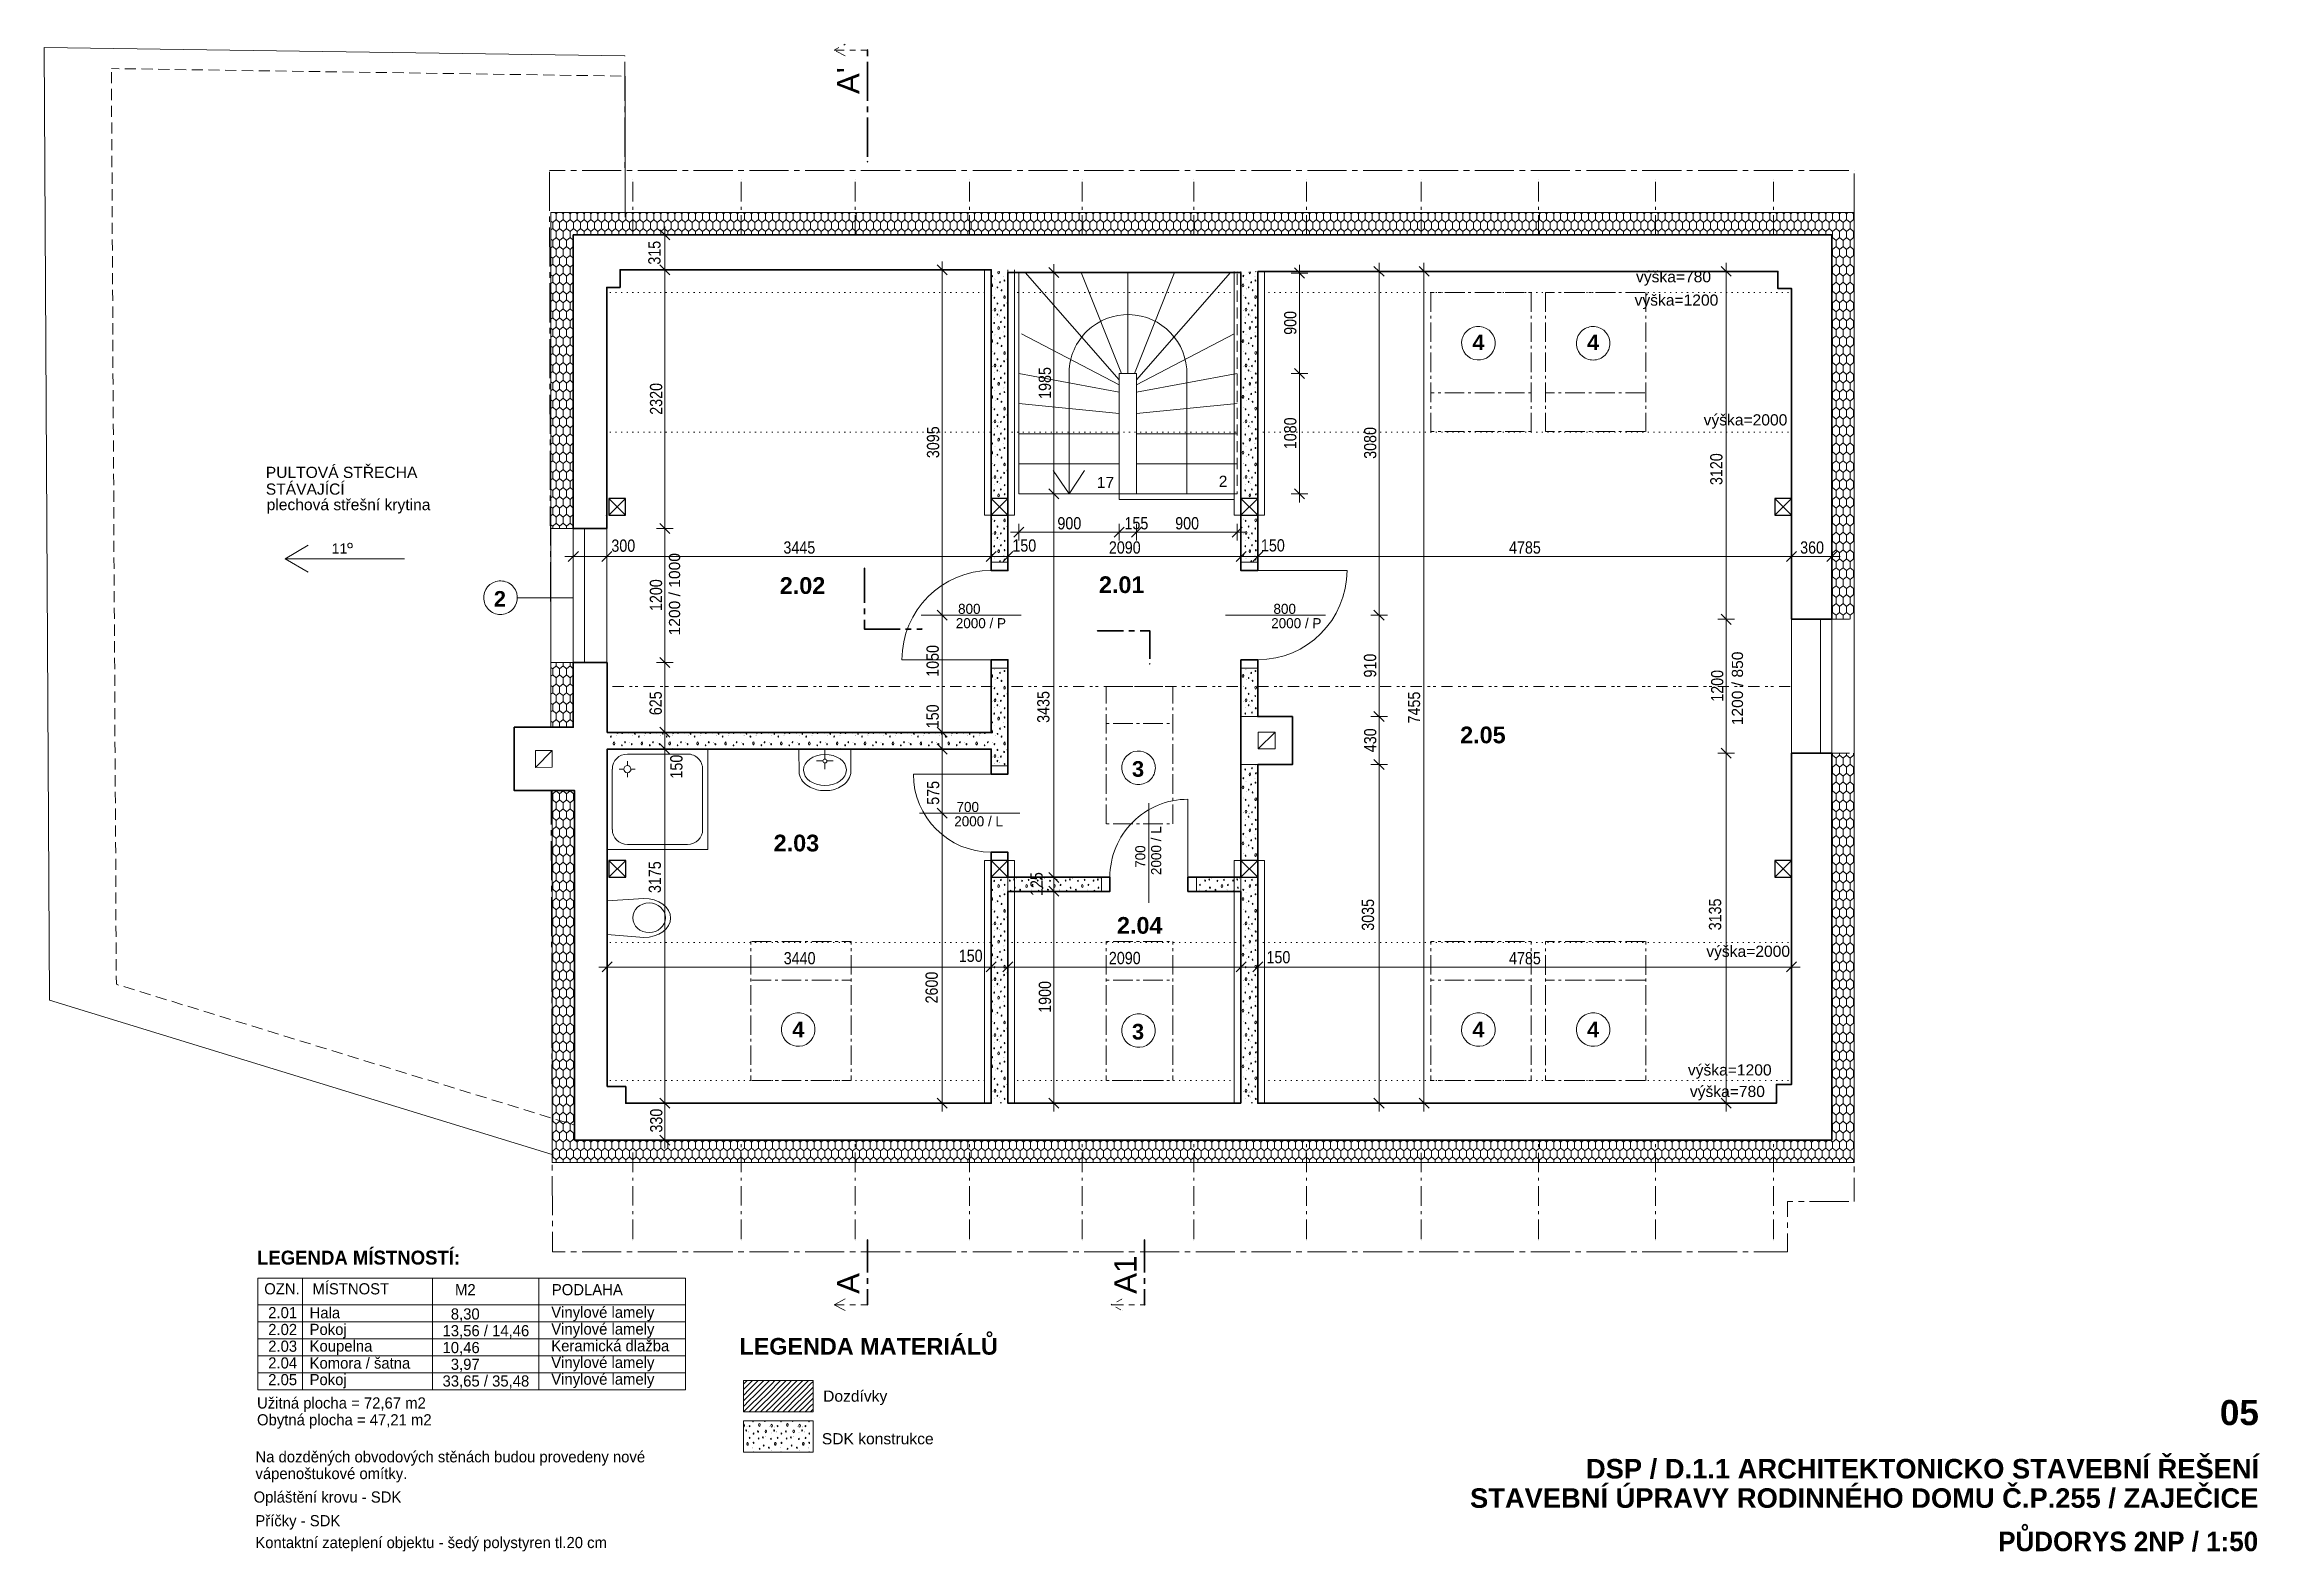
# Model space of a CAD drawing. Header units: millimetres. Extents: x 214.1 to 310.4, y 372.3 to 401.
# Drawn here: x 246.29 to 261.92, y 390.37 to 401 of the extents above; entities that cross this region are included whole.
import ezdxf

# ---------------------------------------------------------------- set-up
doc = ezdxf.new("R2010")
doc.units = ezdxf.units.MM
for name, color, linetype in [('PDF1_Dvere', 7, 'Continuous'), ('PDF1_Dvere_okna_oznaceni', 7, 'Continuous'), ('PDF1_Hlavni kresba_1', 7, 'Continuous'), ('PDF1_Hlavni kresba_2', 7, 'Continuous'), ('PDF1_KLESTINY', 7, 'Continuous'), ('PDF1_KOMINY', 7, 'Continuous'), ('PDF1_Konstrukce_nad', 7, 'Continuous'), ('PDF1_Krokve', 7, 'Continuous'), ('PDF1_KTZ_zatepleni', 7, 'Continuous'), ('PDF1_Kóty 1$100', 7, 'Continuous'), ('PDF1_Legenda_materialu', 7, 'Continuous'), ('PDF1_Legenda_mistnosti', 7, 'Continuous'), ('PDF1_Obecne', 7, 'Continuous'), ('PDF1_Obecne06_TLUSTA', 7, 'Continuous'), ('PDF1_OKNA', 7, 'Continuous'), ('PDF1_Rezy_oznaceni', 7, 'Continuous'), ('PDF1_Rozpiska', 7, 'Continuous'), ('PDF1_Sanita', 7, 'Continuous'), ('PDF1_Schodiste', 7, 'Continuous'), ('PDF1_Sloupky', 7, 'Continuous'), ('PDF1_STŘECHA', 7, 'Continuous'), ('PDF1_Tex_POPISY', 7, 'Continuous'), ('PDF1_Text_CISLA_MISTNOSTI', 7, 'Continuous'), ('PDF1_Šrafy', 7, 'Continuous')]:
    doc.layers.add(name, color=color, linetype=linetype)
doc.styles.add('PDF Arial', font='')
doc.styles.add('PDF Arial Bold', font='')
doc.styles.get('PDF Arial').set_extended_font_data('Arial')
doc.styles.get('PDF Arial Bold').set_extended_font_data('Arial', bold=True)

msp = doc.modelspace()

# ---------------------------------------------------------------- texts
at = {"layer": 'PDF1_Dvere', "char_height": 0.07088, "attachment_point": 7, "style": 'PDF Arial'}
for s, insert, rotation in [('\\W0.960383;800', (252.739, 396.982), 359.9917), ('\\W0.960383;800', (254.964, 396.982), 359.9917), ('\\W0.960383;2000 / P', (252.723, 396.881), 359.9917), ('\\W0.960383;2000 / P', (254.948, 396.881), 359.9917), ('\\W0.960383;700', (252.728, 395.584), 359.9917), ('\\W0.960383;2000 / L', (252.712, 395.483), 359.9917), ('\\W0.960383;2000 / L', (254.173, 395.14), 89.9917), ('\\W0.960383;700', (254.061, 395.191), 89.9917)]:
    msp.add_mtext(s, dxfattribs=dict(at, insert=insert, rotation=rotation))
at = {"layer": 'PDF1_Dvere_okna_oznaceni', "char_height": 0.11, "attachment_point": 7, "style": 'PDF Arial Bold'}
for s, insert in [('4', (256.368, 398.844)), ('4', (257.177, 398.844)), ('2', (249.464, 397.034)), ('3', (253.966, 395.832)), ('4', (251.569, 393.995)), ('3', (253.966, 393.978)), ('4', (256.368, 393.995)), ('4', (257.177, 393.995))]:
    msp.add_mtext(s, dxfattribs=dict(at, insert=insert))
at = {"layer": 'PDF1_Kóty 1$100', "char_height": 0.08663, "attachment_point": 7, "rotation": 90, "style": 'PDF Arial'}
for s, insert in [('\\W0.833334;315', (250.641, 399.447)), ('\\W0.833334;900', (255.127, 398.952)), ('\\W0.833334;1985', (253.396, 398.5)), ('\\W0.833334;2320', (250.653, 398.388)), ('\\W0.833334;3095', (252.607, 398.082)), ('\\W0.833334;1080', (255.127, 398.145)), ('\\W0.833334;3080', (255.691, 398.077)), ('\\W0.833334;3120', (258.133, 397.892)), ('\\W0.833334;1200', (250.652, 397.003)), ('\\W0.833334;1050', (252.604, 396.539)), ('\\W0.833334;910', (255.69, 396.534)), ('\\W0.833334;1200', (258.139, 396.363)), ('\\W0.833334;625', (250.65, 396.268)), ('\\W0.833334;3435', (253.385, 396.214)), ('\\W0.833334;7455', (256, 396.21)), ('\\W0.833334;150', (252.604, 396.176)), ('\\W0.833334;430', (255.691, 396.007)), ('\\W0.833334;150', (250.796, 395.821)), ('\\W0.833334;575', (252.607, 395.636)), ('\\W0.833334;3175', (250.644, 395.013)), ('\\W0.833334;125', (253.337, 394.992)), ('\\W0.833334;3035', (255.675, 394.747)), ('\\W0.833334;3135', (258.124, 394.75)), ('\\W0.833334;2600', (252.597, 394.234)), ('\\W0.833334;1900', (253.396, 394.168)), ('\\W0.833334;330', (250.654, 393.323))]:
    msp.add_mtext(s, dxfattribs=dict(at, insert=insert))
at = {"layer": 'PDF1_Kóty 1$100', "char_height": 0.08663, "attachment_point": 7, "style": 'PDF Arial'}
for s, insert in [('\\W0.833334;900', (253.44, 397.578)), ('\\W0.833334;155', (253.913, 397.578)), ('\\W0.833334;900', (254.271, 397.578)), ('\\W0.833334;300', (250.293, 397.42)), ('\\W0.833334;3445', (251.507, 397.407)), ('\\W0.833334;150', (253.122, 397.421)), ('\\W0.833334;2090', (253.803, 397.407)), ('\\W0.833334;150', (254.876, 397.422)), ('\\W0.833334;4785', (256.626, 397.407)), ('\\W0.833334;360', (258.68, 397.407)), ('\\W0.833334;3440', (251.509, 394.509)), ('\\W0.833334;150', (252.744, 394.526)), ('\\W0.833334;2090', (253.803, 394.51)), ('\\W0.833334;150', (254.915, 394.516)), ('\\W0.833334;4785', (256.626, 394.509))]:
    msp.add_mtext(s, dxfattribs=dict(at, insert=insert))
at = {"layer": 'PDF1_Legenda_materialu', "attachment_point": 7}
for s, insert, char_height, style in [('LEGENDA MATERIÁLŮ', (251.196, 391.754), 0.11813, 'PDF Arial Bold'), ('Dozdívky ', (251.787, 391.4), 0.0788, 'PDF Arial'), ('SDK konstrukce', (251.778, 391.122), 0.07875, 'PDF Arial')]:
    msp.add_mtext(s, dxfattribs=dict(at, insert=insert, char_height=char_height, style=style))
at = {"layer": 'PDF1_Legenda_mistnosti', "attachment_point": 7}
for s, insert, char_height, style in [('\\W0.952383;LEGENDA MÍSTNOSTÍ:', (247.793, 392.39), 0.09844, 'PDF Arial Bold'), ('\\W0.952382;OZN.', (247.844, 392.18), 0.07875, 'PDF Arial'), ('\\W0.952382;MÍSTNOST', (248.184, 392.18), 0.07875, 'PDF Arial'), ('\\W0.952382;M2', (249.19, 392.175), 0.07875, 'PDF Arial'), ('\\W0.952382;PODLAHA', (249.873, 392.174), 0.07875, 'PDF Arial'), ('\\W0.952382;2.01', (247.872, 392.012), 0.07875, 'PDF Arial'), ('\\W0.952382;Hala', (248.164, 392.011), 0.07875, 'PDF Arial'), ('\\W0.952382;  8,30', (249.102, 391.989), 0.07875, 'PDF Arial'), ('\\W0.952382;Vinylové lamely', (249.869, 391.992), 0.07875, 'PDF Arial'), ('\\W0.952382;2.02', (247.872, 391.893), 0.07875, 'PDF Arial'), ('\\W0.952382;2.03', (247.872, 391.775), 0.07875, 'PDF Arial'), ('\\W0.952382;Pokoj', (248.164, 391.871), 0.07875, 'PDF Arial'), ('\\W0.952382;Koupelna', (248.164, 391.754), 0.07875, 'PDF Arial'), ('\\W0.952382;13,56 / 14,46', (249.102, 391.871), 0.07875, 'PDF Arial'), ('\\W0.952382;10,46', (249.102, 391.752), 0.07875, 'PDF Arial'), ('\\W0.952382;Vinylové lamely', (249.869, 391.874), 0.07875, 'PDF Arial'), ('\\W0.952382;Keramická dlažba', (249.869, 391.778), 0.07875, 'PDF Arial'), ('\\W0.952382;2.04', (247.872, 391.657), 0.07875, 'PDF Arial'), ('\\W0.952382;Komora / šatna', (248.164, 391.656), 0.07875, 'PDF Arial'), ('\\W0.952382;  3,97', (249.102, 391.634), 0.07875, 'PDF Arial'), ('\\W0.952382;Vinylové lamely', (249.869, 391.638), 0.07875, 'PDF Arial'), ('\\W0.952382;2.05', (247.872, 391.539), 0.07875, 'PDF Arial'), ('\\W0.952382;Pokoj', (248.164, 391.517), 0.07875, 'PDF Arial'), ('\\W0.952382;33,65 / 35,48', (249.102, 391.516), 0.07875, 'PDF Arial'), ('\\W0.952382;Vinylové lamely', (249.869, 391.52), 0.07875, 'PDF Arial'), ('\\W0.952382;Užitná plocha = 72,67 m2', (247.793, 391.352), 0.07875, 'PDF Arial'), ('\\W0.952382;Obytná plocha = 47,21 m2', (247.793, 391.233), 0.07875, 'PDF Arial'), ('\\W0.952382;Na dozděných obvodových stěnách budou provedeny nové ', (247.782, 390.972), 0.07875, 'PDF Arial'), ('\\W0.952382;vápenoštukové omítky.', (247.782, 390.854), 0.07875, 'PDF Arial'), ('\\W0.952382;Opláštění krovu - SDK', (247.769, 390.688), 0.07875, 'PDF Arial'), ('\\W0.952382;Příčky - SDK', (247.781, 390.521), 0.07875, 'PDF Arial'), ('\\W0.952382;Kontaktní zateplení objektu - šedý polystyren tl.20 cm', (247.781, 390.367), 0.07875, 'PDF Arial')]:
    msp.add_mtext(s, dxfattribs=dict(at, insert=insert, char_height=char_height, style=style))
at = {"layer": 'PDF1_Obecne', "attachment_point": 7, "style": 'PDF Arial'}
for s, insert, char_height in [('plechová střešní krytina', (247.861, 397.691), 0.07875), ('   11', (248.237, 397.409), 0.0709)]:
    msp.add_mtext(s, dxfattribs=dict(at, insert=insert, char_height=char_height))
at = {"layer": 'PDF1_Rezy_oznaceni', "char_height": 0.15751, "attachment_point": 7, "rotation": 90, "style": 'PDF Arial'}
for s, insert in [("\\W1.002507;A'", (252.043, 400.651)), ('\\W1.002507;A', (252.043, 392.185)), ('\\W1.002507;A1', (253.998, 392.185))]:
    msp.add_mtext(s, dxfattribs=dict(at, insert=insert))
at = {"layer": 'PDF1_Rozpiska', "attachment_point": 7, "style": 'PDF Arial Bold'}
for s, insert, char_height in [('05', (261.641, 391.256), 0.1772), ('DSP / D.1.1 ARCHITEKTONICKO STAVEBNÍ ŘEŠENÍ', (257.169, 390.878), 0.13782), ('STAVEBNÍ ÚPRAVY RODINNÉHO DOMU Č.P.255 / ZAJEČICE', (256.351, 390.671), 0.13782), ('\\W0.952381;PŮDORYS 2NP / 1:50', (260.077, 390.365), 0.13782)]:
    msp.add_mtext(s, dxfattribs=dict(at, insert=insert, char_height=char_height))
at = {"layer": 'PDF1_Tex_POPISY', "attachment_point": 7, "style": 'PDF Arial'}
for s, insert, char_height in [('výška=780', (257.522, 399.299), 0.0788), ('výška=1200', (257.512, 399.134), 0.0788), ('výška=2000', (257.999, 398.289), 0.0788), ('PULTOVÁ STŘECHA', (247.855, 397.941), 0.07875), ('17', (253.718, 397.871), 0.0788), ('2', (254.578, 397.879), 0.0788), ('STÁVAJÍCÍ', (247.855, 397.823), 0.0788), ('výška=2000', (258.018, 394.539), 0.0788), ('výška=1200', (257.888, 393.702), 0.0788), ('výška=780', (257.902, 393.55), 0.0788)]:
    msp.add_mtext(s, dxfattribs=dict(at, insert=insert, char_height=char_height))
at = {"layer": 'PDF1_Tex_POPISY', "attachment_point": 7, "rotation": 90, "style": 'PDF Arial'}
for s, insert, char_height in [('1200 / 1000', (250.779, 396.831), 0.07875), ('1200 / 850', (258.278, 396.197), 0.0788)]:
    msp.add_mtext(s, dxfattribs=dict(at, insert=insert, char_height=char_height))
at = {"layer": 'PDF1_Text_CISLA_MISTNOSTI', "char_height": 0.1181, "attachment_point": 7, "style": 'PDF Arial Bold'}
for s, insert in [('2.02', (251.481, 397.122)), ('2.01', (253.733, 397.128)), ('2.05', (256.281, 396.068)), ('2.03', (251.438, 395.305)), ('2.04', (253.86, 394.724))]:
    msp.add_mtext(s, dxfattribs=dict(at, insert=insert))

# ---------------------------------------------------------------- hatches: boundary and pattern name
at = {"layer": 'PDF1_Šrafy', "transparency": 33554559}
for points in [[(254.751, 399.122), (254.753, 399.125), (254.754, 399.125), (254.754, 399.12), (254.756, 399.122), (254.754, 399.125), (254.754, 399.12), (254.753, 399.12)], [(254.77, 398.882), (254.77, 398.882), (254.77, 398.881), (254.772, 398.879), (254.775, 398.882), (254.772, 398.884), (254.77, 398.882), (254.77, 398.881)], [(250.421, 396.145), (250.424, 396.147), (250.424, 396.147), (250.427, 396.145), (250.424, 396.142)], [(250.618, 396.145), (250.621, 396.147), (250.621, 396.147), (250.623, 396.145), (250.621, 396.142)], [(250.815, 396.145), (250.818, 396.147), (250.818, 396.147), (250.82, 396.145), (250.818, 396.142)], [(251.012, 396.145), (251.015, 396.147), (251.015, 396.147), (251.017, 396.145), (251.015, 396.142)], [(251.209, 396.145), (251.211, 396.147), (251.211, 396.147), (251.214, 396.145), (251.211, 396.142)], [(251.406, 396.145), (251.408, 396.147), (251.408, 396.147), (251.411, 396.145), (251.408, 396.142)], [(251.603, 396.145), (251.605, 396.147), (251.605, 396.147), (251.608, 396.145), (251.605, 396.142)], [(251.799, 396.145), (251.802, 396.147), (251.802, 396.147), (251.805, 396.145), (251.802, 396.142)], [(251.996, 396.145), (251.999, 396.147), (251.999, 396.147), (252.001, 396.145), (251.999, 396.142)], [(252.193, 396.145), (252.196, 396.147), (252.196, 396.147), (252.198, 396.145), (252.196, 396.142)], [(252.39, 396.145), (252.393, 396.147), (252.393, 396.147), (252.395, 396.145), (252.393, 396.142)], [(252.587, 396.145), (252.589, 396.147), (252.589, 396.147), (252.592, 396.145), (252.589, 396.142)], [(252.784, 396.145), (252.786, 396.147), (252.786, 396.147), (252.789, 396.145), (252.786, 396.142)], [(251.225, 391.078), (251.227, 391.08), (251.23, 391.077), (251.227, 391.075), (251.225, 391.077)]]:
    msp.add_hatch(color=256, dxfattribs=at).paths.add_polyline_path(points)

# ---------------------------------------------------------------- linework, layer by layer
at = {"layer": 'PDF1_Dvere', "lineweight": 13}
for points in [[(252.973, 397.348), (253.091, 397.348)], [(254.853, 397.348), (254.735, 397.348)], [(252.973, 397.289), (253.091, 397.289)], [(254.735, 397.289), (255.483, 397.289)], [(252.479, 396.974), (252.479, 396.974), (253.185, 396.974)], [(254.625, 396.974), (254.625, 396.974), (255.331, 396.974)], [(253.091, 396.659), (252.343, 396.659)], [(252.973, 396.6), (253.091, 396.6)], [(254.853, 396.659), (254.735, 396.659)], [(254.853, 396.6), (254.735, 396.6)], [(252.973, 395.911), (253.091, 395.911)], [(253.091, 395.852), (252.424, 395.852)], [(254.086, 395.648), (254.086, 395.648), (254.086, 394.943)], [(252.468, 395.576), (252.468, 395.576), (253.174, 395.576)], [(252.973, 395.301), (253.091, 395.301)], [(253.751, 395.124), (253.751, 395.025)], [(253.81, 395.124), (253.81, 395.025)], [(254.42, 395.124), (254.42, 395.025)]]:
    msp.add_lwpolyline(points, dxfattribs=at)
msp.add_lwpolyline([(254.361, 395.025), (254.361, 395.675, 0.414214), (253.81, 395.124)], format="xyb", dxfattribs=at)
for centre, radius, start, end in [((252.973, 396.659), 0.63, 90, 180), ((254.853, 397.289), 0.63, 270.0001, 360), ((252.975, 395.852), 0.551, 180, 269.7491)]:
    msp.add_arc(centre, radius, start, end, dxfattribs=at)
at = {"layer": 'PDF1_Dvere_okna_oznaceni', "lineweight": 13}
for points in [[(256.524, 398.859, 0.414211), (256.443, 399.006, 0.414214), (256.296, 398.925, 0.414212), (256.377, 398.779, 0.414211)], [(257.333, 398.859, 0.414212), (257.252, 399.006, 0.414215), (257.106, 398.925, 0.414211), (257.186, 398.779, 0.414218)], [(249.625, 397.13, 0.414215), (249.478, 397.211, 0.414213), (249.397, 397.064, 0.414214), (249.544, 396.983, 0.414213)], [(254.126, 395.93, 0.414213), (253.979, 396.011, 0.414216), (253.899, 395.864, 0.414211), (254.046, 395.784, 0.414215)], [(251.725, 394.083, 0.414217), (251.578, 394.163, 0.414217), (251.498, 394.016, 0.41421), (251.644, 393.936, 0.414212)], [(254.126, 394.076, 0.414216), (253.979, 394.156, 0.414214), (253.899, 394.009, 0.414208), (254.046, 393.929, 0.414209)], [(256.524, 394.083, 0.414216), (256.377, 394.163, 0.414216), (256.296, 394.016, 0.414212), (256.443, 393.936, 0.414209)], [(257.333, 394.083, 0.414219), (257.186, 394.163, 0.414213), (257.106, 394.016, 0.414208), (257.252, 393.936, 0.414212)]]:
    msp.add_lwpolyline(points, format="xyb", close=True, dxfattribs=at)
msp.add_lwpolyline([(249.629, 397.097), (250.024, 397.097)], dxfattribs=at)
at = {"layer": 'PDF1_Hlavni kresba_1', "lineweight": 13}
for points in [[(246.766, 400.831), (246.766, 400.831), (246.82, 400.83)], [(246.766, 400.831), (246.766, 400.831)], [(246.766, 400.727), (246.766, 400.805)], [(246.86, 400.83), (246.939, 400.829)], [(246.978, 400.828), (247.057, 400.827)], [(247.096, 400.826), (247.175, 400.825)], [(247.214, 400.825), (247.293, 400.823)], [(247.332, 400.823), (247.411, 400.822)], [(247.45, 400.821), (247.529, 400.82)], [(247.568, 400.819), (247.647, 400.818)], [(247.687, 400.818), (247.765, 400.816)], [(247.805, 400.816), (247.883, 400.815)], [(247.923, 400.814), (248.001, 400.813)], [(248.041, 400.812), (248.12, 400.811)], [(248.159, 400.811), (248.238, 400.81)], [(248.277, 400.809), (248.356, 400.808)], [(248.395, 400.807), (248.474, 400.806)], [(248.513, 400.805), (248.592, 400.804)], [(248.631, 400.804), (248.71, 400.803)], [(248.749, 400.802), (248.828, 400.801)], [(248.867, 400.8), (248.946, 400.799)], [(248.986, 400.799), (249.064, 400.797)], [(249.104, 400.797), (249.182, 400.796)], [(249.222, 400.795), (249.301, 400.794)], [(249.34, 400.793), (249.419, 400.792)], [(249.458, 400.792), (249.537, 400.79)], [(249.576, 400.79), (249.655, 400.789)], [(249.694, 400.788), (249.773, 400.787)], [(249.812, 400.786), (249.891, 400.785)], [(249.93, 400.785), (250.009, 400.783)], [(250.048, 400.783), (250.127, 400.782)], [(250.167, 400.781), (250.245, 400.78)], [(250.285, 400.779), (250.363, 400.778)], [(250.39, 400.778), (250.39, 400.778)], [(250.39, 399.783), (250.39, 400.778)], [(246.767, 400.609), (246.766, 400.687)], [(246.767, 400.49), (246.767, 400.569)], [(246.768, 400.372), (246.768, 400.451)], [(246.769, 400.254), (246.768, 400.333)], [(246.769, 400.136), (246.769, 400.215)], [(246.77, 400.018), (246.77, 400.097)], [(246.771, 399.9), (246.77, 399.979)], [(246.771, 399.782), (246.771, 399.861)], [(246.772, 399.664), (246.772, 399.742)], [(250.39, 399.657), (250.39, 399.657)], [(258.903, 399.657), (258.903, 393.27)], [(246.773, 399.546), (246.772, 399.624)], [(246.773, 399.427), (246.773, 399.506)], [(246.774, 399.309), (246.773, 399.388)], [(253.97, 399.39), (254.214, 399.39)], [(246.775, 399.191), (246.774, 399.27)], [(246.775, 399.073), (246.775, 399.152)], [(246.776, 398.955), (246.775, 399.034)], [(246.776, 398.837), (246.776, 398.916)], [(246.777, 398.719), (246.777, 398.798)], [(246.778, 398.601), (246.777, 398.679)], [(246.778, 398.483), (246.778, 398.561)], [(246.779, 398.364), (246.779, 398.443)], [(246.78, 398.246), (246.779, 398.325)], [(246.78, 398.128), (246.78, 398.207)], [(246.781, 398.01), (246.781, 398.089)], [(246.782, 397.892), (246.781, 397.971)], [(246.782, 397.774), (246.782, 397.853)], [(246.783, 397.656), (246.782, 397.735)], [(250.256, 397.677), (250.256, 397.68)], [(246.784, 397.538), (246.783, 397.616)], [(246.784, 397.42), (246.784, 397.498)], [(250.261, 397.585), (249.867, 397.585)], [(250.261, 396.64), (250.261, 397.585)], [(246.785, 397.301), (246.784, 397.38)], [(246.785, 397.183), (246.785, 397.262)], [(246.786, 397.065), (246.786, 397.144)], [(246.787, 396.947), (246.786, 397.026)], [(246.787, 396.829), (246.787, 396.908)], [(259.029, 396), (258.62, 396), (258.62, 396.945), (259.029, 396.945)], [(246.788, 396.711), (246.788, 396.79)], [(246.789, 396.593), (246.788, 396.672)], [(246.789, 396.475), (246.789, 396.553)], [(250.264, 396.64), (249.867, 396.64)], [(246.79, 396.357), (246.79, 396.435)], [(246.791, 396.239), (246.79, 396.317)], [(246.791, 396.12), (246.791, 396.199)], [(246.792, 396.002), (246.791, 396.081)], [(250.026, 395.736), (249.608, 395.736), (249.608, 396.183), (250.024, 396.183)], [(246.793, 395.884), (246.792, 395.963)], [(246.793, 395.766), (246.793, 395.845)], [(246.794, 395.648), (246.793, 395.727)], [(246.794, 395.53), (246.794, 395.609)], [(250.033, 393.27), (250.033, 395.736)], [(246.795, 395.412), (246.795, 395.49)], [(246.796, 395.294), (246.795, 395.372)], [(246.796, 395.176), (246.796, 395.254)], [(246.797, 395.057), (246.797, 395.136)], [(246.798, 394.939), (246.797, 395.018)], [(246.798, 394.821), (246.798, 394.9)], [(246.799, 394.703), (246.798, 394.782)], [(246.8, 394.585), (246.799, 394.664)], [(246.8, 394.467), (246.8, 394.546)], [(246.801, 394.369), (246.8, 394.428)], [(246.816, 394.364), (246.801, 394.369), (246.801, 394.369)], [(246.801, 394.369), (246.801, 394.369)], [(246.853, 394.353), (246.929, 394.33)], [(246.966, 394.318), (247.041, 394.295)], [(247.079, 394.283), (247.154, 394.26)], [(247.192, 394.249), (247.267, 394.225)], [(247.305, 394.214), (247.38, 394.191)], [(247.418, 394.179), (247.493, 394.156)], [(247.531, 394.145), (247.606, 394.121)], [(247.644, 394.11), (247.719, 394.087)], [(247.757, 394.075), (247.832, 394.052)], [(247.869, 394.04), (247.945, 394.017)], [(247.982, 394.006), (248.058, 393.983)], [(248.095, 393.971), (248.17, 393.948)], [(248.208, 393.936), (248.283, 393.913)], [(248.321, 393.902), (248.396, 393.879)], [(248.434, 393.867), (248.509, 393.844)], [(248.547, 393.832), (248.622, 393.809)], [(248.66, 393.798), (248.735, 393.775)], [(248.773, 393.763), (248.848, 393.74)], [(248.886, 393.728), (248.961, 393.705)], [(248.998, 393.694), (249.074, 393.671)], [(249.111, 393.659), (249.187, 393.636)], [(249.224, 393.624), (249.3, 393.601)], [(249.337, 393.59), (249.412, 393.567)], [(249.45, 393.555), (249.525, 393.532)], [(249.563, 393.52), (249.638, 393.497)], [(249.676, 393.486), (249.751, 393.462)], [(249.789, 393.451), (249.864, 393.428)], [(249.902, 393.416), (249.977, 393.393)], [(250.015, 393.382), (250.033, 393.376), (250.033, 393.376)], [(258.903, 393.27), (250.033, 393.27)]]:
    msp.add_lwpolyline(points, dxfattribs=at)
at = {"layer": 'PDF1_Hlavni kresba_2', "lineweight": 25}
msp.add_lwpolyline([(254.853, 396.258), (255.098, 396.258)], dxfattribs=at)
at = {"layer": 'PDF1_KLESTINY', "lineweight": 13}
for points in [[(252.973, 399.411), (252.973, 397.68), (252.925, 397.68), (252.925, 399.411)], [(253.138, 399.411), (253.138, 397.68), (253.091, 397.68), (253.091, 399.411)], [(254.735, 399.4), (254.735, 397.68), (254.688, 397.68), (254.688, 399.4)], [(254.901, 399.4), (254.901, 397.68), (254.853, 397.68), (254.853, 399.4)], [(252.925, 393.53), (252.925, 395.242), (252.973, 395.242), (252.973, 393.53)], [(253.091, 393.53), (253.091, 395.242), (253.138, 395.242), (253.138, 393.53)], [(254.688, 393.53), (254.688, 395.242), (254.735, 395.242), (254.735, 393.53)], [(254.853, 393.53), (254.853, 395.242), (254.901, 395.242), (254.901, 393.53)]]:
    msp.add_lwpolyline(points, dxfattribs=at)
at = {"layer": 'PDF1_KOMINY', "lineweight": 13}
for points in [[(254.735, 395.919), (255.098, 395.919), (255.098, 396.258), (254.735, 396.258), (254.735, 395.919)], [(254.857, 396.03), (254.857, 396.03), (254.975, 396.148)], [(249.758, 395.9), (249.758, 395.9), (249.875, 396.019)]]:
    msp.add_lwpolyline(points, dxfattribs=at)
for points in [[(254.975, 396.03), (254.975, 396.148), (254.975, 396.148), (254.857, 396.148), (254.857, 396.148), (254.857, 396.148), (254.857, 396.03), (254.857, 396.03)], [(249.876, 395.901), (249.758, 395.9), (249.758, 395.9), (249.757, 396.018), (249.757, 396.018), (249.757, 396.018), (249.875, 396.019), (249.875, 396.019)]]:
    msp.add_lwpolyline(points, close=True, dxfattribs=at)
at = {"layer": 'PDF1_Konstrukce_nad', "lineweight": 13}
for points in [[(250.264, 399.251), (250.264, 399.251)], [(250.283, 399.251), (250.29, 399.251)], [(250.322, 399.251), (250.33, 399.251)], [(250.361, 399.251), (250.369, 399.251)], [(250.401, 399.251), (250.409, 399.251)], [(250.44, 399.251), (250.448, 399.251)], [(250.479, 399.251), (250.487, 399.251)], [(250.519, 399.251), (250.527, 399.251)], [(250.558, 399.251), (250.566, 399.251)], [(250.598, 399.251), (250.605, 399.251)], [(250.637, 399.251), (250.645, 399.251)], [(250.676, 399.251), (250.684, 399.251)], [(250.716, 399.251), (250.724, 399.251)], [(250.755, 399.251), (250.763, 399.251)], [(250.794, 399.251), (250.802, 399.251)], [(250.834, 399.251), (250.842, 399.251)], [(250.873, 399.251), (250.881, 399.251)], [(250.913, 399.251), (250.92, 399.251)], [(250.952, 399.251), (250.96, 399.251)], [(250.991, 399.251), (250.999, 399.251)], [(251.031, 399.251), (251.038, 399.251)], [(251.07, 399.251), (251.078, 399.251)], [(251.109, 399.251), (251.117, 399.251)], [(251.149, 399.251), (251.157, 399.251)], [(251.188, 399.251), (251.196, 399.251)], [(251.227, 399.251), (251.235, 399.251)], [(251.267, 399.251), (251.275, 399.251)], [(251.306, 399.251), (251.314, 399.251)], [(251.346, 399.251), (251.353, 399.251)], [(251.385, 399.251), (251.393, 399.251)], [(251.424, 399.251), (251.432, 399.251)], [(251.464, 399.251), (251.472, 399.251)], [(251.503, 399.251), (251.511, 399.251)], [(251.542, 399.251), (251.55, 399.251)], [(251.582, 399.251), (251.59, 399.251)], [(251.621, 399.251), (251.629, 399.251)], [(251.661, 399.251), (251.668, 399.251)], [(251.7, 399.251), (251.708, 399.251)], [(251.739, 399.251), (251.747, 399.251)], [(251.779, 399.251), (251.787, 399.251)], [(251.818, 399.251), (251.826, 399.251)], [(251.857, 399.251), (251.865, 399.251)], [(251.897, 399.251), (251.905, 399.251)], [(251.936, 399.251), (251.944, 399.251)], [(251.975, 399.251), (251.983, 399.251)], [(252.015, 399.251), (252.023, 399.251)], [(252.054, 399.251), (252.062, 399.251)], [(252.094, 399.251), (252.101, 399.251)], [(252.133, 399.251), (252.141, 399.251)], [(252.172, 399.251), (252.18, 399.251)], [(252.212, 399.251), (252.22, 399.251)], [(252.251, 399.251), (252.259, 399.251)], [(252.29, 399.251), (252.298, 399.251)], [(252.33, 399.251), (252.338, 399.251)], [(252.369, 399.251), (252.377, 399.251)], [(252.409, 399.251), (252.416, 399.251)], [(252.448, 399.251), (252.456, 399.251)], [(252.487, 399.251), (252.495, 399.251)], [(252.527, 399.251), (252.535, 399.251)], [(252.566, 399.251), (252.574, 399.251)], [(252.605, 399.251), (252.613, 399.251)], [(252.645, 399.251), (252.653, 399.251)], [(252.684, 399.251), (252.692, 399.251)], [(252.724, 399.251), (252.731, 399.251)], [(252.763, 399.251), (252.771, 399.251)], [(252.802, 399.251), (252.81, 399.251)], [(252.842, 399.251), (252.85, 399.251)], [(252.881, 399.251), (252.889, 399.251)], [(252.92, 399.251), (252.925, 399.251), (252.925, 399.251)], [(253.138, 399.251), (253.138, 399.251)], [(253.157, 399.251), (253.164, 399.251)], [(253.196, 399.251), (253.204, 399.251)], [(253.235, 399.251), (253.243, 399.251)], [(253.275, 399.251), (253.283, 399.251)], [(253.314, 399.251), (253.322, 399.251)], [(253.353, 399.251), (253.361, 399.251)], [(253.393, 399.251), (253.401, 399.251)], [(253.432, 399.251), (253.44, 399.251)], [(253.472, 399.251), (253.479, 399.251)], [(253.511, 399.251), (253.519, 399.251)], [(253.55, 399.251), (253.558, 399.251)], [(253.59, 399.251), (253.598, 399.251)], [(253.629, 399.251), (253.637, 399.251)], [(253.668, 399.251), (253.676, 399.251)], [(253.708, 399.251), (253.716, 399.251)], [(253.747, 399.251), (253.755, 399.251)], [(253.787, 399.251), (253.794, 399.251)], [(253.826, 399.251), (253.834, 399.251)], [(253.865, 399.251), (253.873, 399.251)], [(253.905, 399.251), (253.913, 399.251)], [(253.944, 399.251), (253.952, 399.251)], [(253.983, 399.251), (253.991, 399.251)], [(254.023, 399.251), (254.031, 399.251)], [(254.062, 399.251), (254.07, 399.251)], [(254.101, 399.251), (254.109, 399.251)], [(254.141, 399.251), (254.149, 399.251)], [(254.18, 399.251), (254.188, 399.251)], [(254.22, 399.251), (254.227, 399.251)], [(254.259, 399.251), (254.267, 399.251)], [(254.298, 399.251), (254.306, 399.251)], [(254.338, 399.251), (254.346, 399.251)], [(254.377, 399.251), (254.385, 399.251)], [(254.416, 399.251), (254.424, 399.251)], [(254.456, 399.251), (254.464, 399.251)], [(254.495, 399.251), (254.503, 399.251)], [(254.535, 399.251), (254.542, 399.251)], [(254.574, 399.251), (254.582, 399.251)], [(254.613, 399.251), (254.621, 399.251)], [(254.653, 399.251), (254.661, 399.251)], [(254.688, 399.251), (254.688, 399.251)], [(254.901, 399.251), (254.901, 399.251)], [(254.928, 399.251), (254.936, 399.251)], [(254.968, 399.251), (254.975, 399.251)], [(255.007, 399.251), (255.015, 399.251)], [(255.046, 399.251), (255.054, 399.251)], [(255.086, 399.251), (255.094, 399.251)], [(255.125, 399.251), (255.133, 399.251)], [(255.164, 399.251), (255.172, 399.251)], [(255.204, 399.251), (255.212, 399.251)], [(255.243, 399.251), (255.251, 399.251)], [(255.283, 399.251), (255.29, 399.251)], [(255.322, 399.251), (255.33, 399.251)], [(255.361, 399.251), (255.369, 399.251)], [(255.401, 399.251), (255.409, 399.251)], [(255.44, 399.251), (255.448, 399.251)], [(255.479, 399.251), (255.487, 399.251)], [(255.519, 399.251), (255.527, 399.251)], [(255.558, 399.251), (255.566, 399.251)], [(255.598, 399.251), (255.605, 399.251)], [(255.637, 399.251), (255.645, 399.251)], [(255.676, 399.251), (255.684, 399.251)], [(255.716, 399.251), (255.724, 399.251)], [(255.755, 399.251), (255.763, 399.251)], [(255.794, 399.251), (255.802, 399.251)], [(255.834, 399.251), (255.842, 399.251)], [(255.873, 399.251), (255.881, 399.251)], [(255.913, 399.251), (255.92, 399.251)], [(255.952, 399.251), (255.96, 399.251)], [(255.991, 399.251), (255.999, 399.251)], [(256.031, 399.251), (256.038, 399.251)], [(256.07, 399.251), (256.078, 399.251)], [(256.109, 399.251), (256.117, 399.251)], [(256.149, 399.251), (256.157, 399.251)], [(256.188, 399.251), (256.196, 399.251)], [(256.227, 399.251), (256.235, 399.251)], [(256.267, 399.251), (256.275, 399.251)], [(256.306, 399.251), (256.314, 399.251)], [(256.346, 399.251), (256.353, 399.251)], [(256.385, 399.251), (256.393, 399.251)], [(256.424, 399.251), (256.432, 399.251)], [(256.464, 399.251), (256.472, 399.251)], [(256.503, 399.251), (256.511, 399.251)], [(256.542, 399.251), (256.55, 399.251)], [(256.582, 399.251), (256.59, 399.251)], [(256.621, 399.251), (256.629, 399.251)], [(256.661, 399.251), (256.668, 399.251)], [(256.7, 399.251), (256.708, 399.251)], [(256.739, 399.251), (256.747, 399.251)], [(256.779, 399.251), (256.787, 399.251)], [(256.818, 399.251), (256.826, 399.251)], [(256.857, 399.251), (256.865, 399.251)], [(256.897, 399.251), (256.905, 399.251)], [(256.936, 399.251), (256.944, 399.251)], [(256.975, 399.251), (256.983, 399.251)], [(257.015, 399.251), (257.023, 399.251)], [(257.054, 399.251), (257.062, 399.251)], [(257.094, 399.251), (257.101, 399.251)], [(257.133, 399.251), (257.141, 399.251)], [(257.172, 399.251), (257.18, 399.251)], [(257.212, 399.251), (257.22, 399.251)], [(257.251, 399.251), (257.259, 399.251)], [(257.29, 399.251), (257.298, 399.251)], [(257.33, 399.251), (257.338, 399.251)], [(257.369, 399.251), (257.377, 399.251)], [(257.409, 399.251), (257.416, 399.251)], [(257.448, 399.251), (257.456, 399.251)], [(257.487, 399.251), (257.495, 399.251)], [(257.527, 399.251), (257.535, 399.251)], [(257.566, 399.251), (257.574, 399.251)], [(257.605, 399.251), (257.613, 399.251)], [(257.645, 399.251), (257.653, 399.251)], [(257.684, 399.251), (257.692, 399.251)], [(257.724, 399.251), (257.731, 399.251)], [(257.763, 399.251), (257.771, 399.251)], [(257.802, 399.251), (257.81, 399.251)], [(257.842, 399.251), (257.85, 399.251)], [(257.881, 399.251), (257.889, 399.251)], [(257.92, 399.251), (257.928, 399.251)], [(257.96, 399.251), (257.968, 399.251)], [(257.999, 399.251), (258.007, 399.251)], [(258.038, 399.251), (258.046, 399.251)], [(258.078, 399.251), (258.086, 399.251)], [(258.117, 399.251), (258.125, 399.251)], [(258.157, 399.251), (258.164, 399.251)], [(258.196, 399.251), (258.204, 399.251)], [(258.235, 399.251), (258.243, 399.251)], [(258.275, 399.251), (258.283, 399.251)], [(258.314, 399.251), (258.322, 399.251)], [(258.353, 399.251), (258.361, 399.251)], [(258.393, 399.251), (258.401, 399.251)], [(258.432, 399.251), (258.44, 399.251)], [(258.472, 399.251), (258.479, 399.251)], [(258.511, 399.251), (258.519, 399.251)], [(258.55, 399.251), (258.558, 399.251)], [(258.59, 399.251), (258.598, 399.251)], [(258.62, 399.251), (258.62, 399.251)], [(250.261, 398.266), (250.261, 398.266)], [(250.283, 398.266), (250.29, 398.266)], [(250.322, 398.266), (250.33, 398.266)], [(250.361, 398.266), (250.369, 398.266)], [(250.401, 398.266), (250.409, 398.266)], [(250.44, 398.266), (250.448, 398.266)], [(250.479, 398.266), (250.487, 398.266)], [(250.519, 398.266), (250.527, 398.266)], [(250.558, 398.266), (250.566, 398.266)], [(250.598, 398.266), (250.605, 398.266)], [(250.637, 398.266), (250.645, 398.266)], [(250.676, 398.266), (250.684, 398.266)], [(250.716, 398.266), (250.724, 398.266)], [(250.755, 398.266), (250.763, 398.266)], [(250.794, 398.266), (250.802, 398.266)], [(250.834, 398.266), (250.842, 398.266)], [(250.873, 398.266), (250.881, 398.266)], [(250.913, 398.266), (250.92, 398.266)], [(250.952, 398.266), (250.96, 398.266)], [(250.991, 398.266), (250.999, 398.266)], [(251.031, 398.266), (251.038, 398.266)], [(251.07, 398.266), (251.078, 398.266)], [(251.109, 398.266), (251.117, 398.266)], [(251.149, 398.266), (251.157, 398.266)], [(251.188, 398.266), (251.196, 398.266)], [(251.227, 398.266), (251.235, 398.266)], [(251.267, 398.266), (251.275, 398.266)], [(251.306, 398.266), (251.314, 398.266)], [(251.346, 398.266), (251.353, 398.266)], [(251.385, 398.266), (251.393, 398.266)], [(251.424, 398.266), (251.432, 398.266)], [(251.464, 398.266), (251.472, 398.266)], [(251.503, 398.266), (251.511, 398.266)], [(251.542, 398.266), (251.55, 398.266)], [(251.582, 398.266), (251.59, 398.266)], [(251.621, 398.266), (251.629, 398.266)], [(251.661, 398.266), (251.668, 398.266)], [(251.7, 398.266), (251.708, 398.266)], [(251.739, 398.266), (251.747, 398.266)], [(251.779, 398.266), (251.787, 398.266)], [(251.818, 398.266), (251.826, 398.266)], [(251.857, 398.266), (251.865, 398.266)], [(251.897, 398.266), (251.905, 398.266)], [(251.936, 398.266), (251.944, 398.266)], [(251.975, 398.266), (251.983, 398.266)], [(252.015, 398.266), (252.023, 398.266)], [(252.054, 398.266), (252.062, 398.266)], [(252.094, 398.266), (252.101, 398.266)], [(252.133, 398.266), (252.141, 398.266)], [(252.172, 398.266), (252.18, 398.266)], [(252.212, 398.266), (252.22, 398.266)], [(252.251, 398.266), (252.259, 398.266)], [(252.29, 398.266), (252.298, 398.266)], [(252.33, 398.266), (252.338, 398.266)], [(252.369, 398.266), (252.377, 398.266)], [(252.409, 398.266), (252.416, 398.266)], [(252.448, 398.266), (252.456, 398.266)], [(252.487, 398.266), (252.495, 398.266)], [(252.527, 398.266), (252.535, 398.266)], [(252.566, 398.266), (252.574, 398.266)], [(252.605, 398.266), (252.613, 398.266)], [(252.645, 398.266), (252.653, 398.266)], [(252.684, 398.266), (252.692, 398.266)], [(252.724, 398.266), (252.731, 398.266)], [(252.763, 398.266), (252.771, 398.266)], [(252.802, 398.266), (252.81, 398.266)], [(252.842, 398.266), (252.85, 398.266)], [(252.881, 398.266), (252.889, 398.266)], [(252.92, 398.266), (252.928, 398.266)], [(252.96, 398.266), (252.968, 398.266)], [(252.973, 398.266), (252.973, 398.266)], [(253.091, 398.266), (253.091, 398.266)], [(253.117, 398.266), (253.125, 398.266)], [(253.157, 398.266), (253.164, 398.266)], [(253.196, 398.266), (253.204, 398.266)], [(253.235, 398.266), (253.243, 398.266)], [(253.275, 398.266), (253.283, 398.266)], [(253.314, 398.266), (253.322, 398.266)], [(253.353, 398.266), (253.361, 398.266)], [(253.393, 398.266), (253.401, 398.266)], [(253.432, 398.266), (253.44, 398.266)], [(253.472, 398.266), (253.479, 398.266)], [(253.511, 398.266), (253.519, 398.266)], [(253.55, 398.266), (253.558, 398.266)], [(253.59, 398.266), (253.598, 398.266)], [(253.629, 398.266), (253.637, 398.266)], [(253.668, 398.266), (253.676, 398.266)], [(253.708, 398.266), (253.716, 398.266)], [(253.747, 398.266), (253.755, 398.266)], [(253.787, 398.266), (253.794, 398.266)], [(253.826, 398.266), (253.834, 398.266)], [(253.865, 398.266), (253.873, 398.266)], [(253.905, 398.266), (253.913, 398.266)], [(253.944, 398.266), (253.952, 398.266)], [(253.983, 398.266), (253.991, 398.266)], [(254.023, 398.266), (254.031, 398.266)], [(254.062, 398.266), (254.07, 398.266)], [(254.101, 398.266), (254.109, 398.266)], [(254.141, 398.266), (254.149, 398.266)], [(254.18, 398.266), (254.188, 398.266)], [(254.22, 398.266), (254.227, 398.266)], [(254.259, 398.266), (254.267, 398.266)], [(254.298, 398.266), (254.306, 398.266)], [(254.338, 398.266), (254.346, 398.266)], [(254.377, 398.266), (254.385, 398.266)], [(254.416, 398.266), (254.424, 398.266)], [(254.456, 398.266), (254.464, 398.266)], [(254.495, 398.266), (254.503, 398.266)], [(254.535, 398.266), (254.542, 398.266)], [(254.574, 398.266), (254.582, 398.266)], [(254.613, 398.266), (254.621, 398.266)], [(254.653, 398.266), (254.661, 398.266)], [(254.692, 398.266), (254.7, 398.266)], [(254.731, 398.266), (254.735, 398.266), (254.735, 398.266)], [(254.853, 398.266), (254.857, 398.266)], [(254.853, 398.266), (254.853, 398.266)], [(254.889, 398.266), (254.897, 398.266)], [(254.928, 398.266), (254.936, 398.266)], [(254.968, 398.266), (254.975, 398.266)], [(255.007, 398.266), (255.015, 398.266)], [(255.046, 398.266), (255.054, 398.266)], [(255.086, 398.266), (255.094, 398.266)], [(255.125, 398.266), (255.133, 398.266)], [(255.164, 398.266), (255.172, 398.266)], [(255.204, 398.266), (255.212, 398.266)], [(255.243, 398.266), (255.251, 398.266)], [(255.283, 398.266), (255.29, 398.266)], [(255.322, 398.266), (255.33, 398.266)], [(255.361, 398.266), (255.369, 398.266)], [(255.401, 398.266), (255.409, 398.266)], [(255.44, 398.266), (255.448, 398.266)], [(255.479, 398.266), (255.487, 398.266)], [(255.519, 398.266), (255.527, 398.266)], [(255.558, 398.266), (255.566, 398.266)], [(255.598, 398.266), (255.605, 398.266)], [(255.637, 398.266), (255.645, 398.266)], [(255.676, 398.266), (255.684, 398.266)], [(255.716, 398.266), (255.724, 398.266)], [(255.755, 398.266), (255.763, 398.266)], [(255.794, 398.266), (255.802, 398.266)], [(255.834, 398.266), (255.842, 398.266)], [(255.873, 398.266), (255.881, 398.266)], [(255.913, 398.266), (255.92, 398.266)], [(255.952, 398.266), (255.96, 398.266)], [(255.991, 398.266), (255.999, 398.266)], [(256.031, 398.266), (256.038, 398.266)], [(256.07, 398.266), (256.078, 398.266)], [(256.109, 398.266), (256.117, 398.266)], [(256.149, 398.266), (256.157, 398.266)], [(256.188, 398.266), (256.196, 398.266)], [(256.227, 398.266), (256.235, 398.266)], [(256.267, 398.266), (256.275, 398.266)], [(256.306, 398.266), (256.314, 398.266)], [(256.346, 398.266), (256.353, 398.266)], [(256.385, 398.266), (256.393, 398.266)], [(256.424, 398.266), (256.432, 398.266)], [(256.464, 398.266), (256.472, 398.266)], [(256.503, 398.266), (256.511, 398.266)], [(256.542, 398.266), (256.55, 398.266)], [(256.582, 398.266), (256.59, 398.266)], [(256.621, 398.266), (256.629, 398.266)], [(256.661, 398.266), (256.668, 398.266)], [(256.7, 398.266), (256.708, 398.266)], [(256.739, 398.266), (256.747, 398.266)], [(256.779, 398.266), (256.787, 398.266)], [(256.818, 398.266), (256.826, 398.266)], [(256.857, 398.266), (256.865, 398.266)], [(256.897, 398.266), (256.905, 398.266)], [(256.936, 398.266), (256.944, 398.266)], [(256.975, 398.266), (256.983, 398.266)], [(257.015, 398.266), (257.023, 398.266)], [(257.054, 398.266), (257.062, 398.266)], [(257.094, 398.266), (257.101, 398.266)], [(257.133, 398.266), (257.141, 398.266)], [(257.172, 398.266), (257.18, 398.266)], [(257.212, 398.266), (257.22, 398.266)], [(257.251, 398.266), (257.259, 398.266)], [(257.29, 398.266), (257.298, 398.266)], [(257.33, 398.266), (257.338, 398.266)], [(257.369, 398.266), (257.377, 398.266)], [(257.409, 398.266), (257.416, 398.266)], [(257.448, 398.266), (257.456, 398.266)], [(257.487, 398.266), (257.495, 398.266)], [(257.527, 398.266), (257.535, 398.266)], [(257.566, 398.266), (257.574, 398.266)], [(257.605, 398.266), (257.613, 398.266)], [(257.645, 398.266), (257.653, 398.266)], [(257.684, 398.266), (257.692, 398.266)], [(257.724, 398.266), (257.731, 398.266)], [(257.763, 398.266), (257.771, 398.266)], [(257.802, 398.266), (257.81, 398.266)], [(257.842, 398.266), (257.85, 398.266)], [(257.881, 398.266), (257.889, 398.266)], [(257.92, 398.266), (257.928, 398.266)], [(257.96, 398.266), (257.968, 398.266)], [(257.999, 398.266), (258.007, 398.266)], [(258.038, 398.266), (258.046, 398.266)], [(258.078, 398.266), (258.086, 398.266)], [(258.117, 398.266), (258.125, 398.266)], [(258.157, 398.266), (258.164, 398.266)], [(258.196, 398.266), (258.204, 398.266)], [(258.235, 398.266), (258.243, 398.266)], [(258.275, 398.266), (258.283, 398.266)], [(258.314, 398.266), (258.322, 398.266)], [(258.353, 398.266), (258.361, 398.266)], [(258.393, 398.266), (258.401, 398.266)], [(258.432, 398.266), (258.44, 398.266)], [(258.472, 398.266), (258.479, 398.266)], [(258.511, 398.266), (258.519, 398.266)], [(258.55, 398.266), (258.558, 398.266)], [(258.59, 398.266), (258.598, 398.266)], [(258.62, 398.266), (258.62, 398.266)], [(250.264, 396.471), (250.264, 396.471)], [(250.302, 396.471), (250.381, 396.471)], [(250.42, 396.471), (250.44, 396.471)], [(250.46, 396.471), (250.479, 396.471)], [(250.519, 396.471), (250.598, 396.471)], [(250.637, 396.471), (250.657, 396.471)], [(250.676, 396.471), (250.696, 396.471)], [(250.735, 396.471), (250.814, 396.471)], [(250.853, 396.471), (250.873, 396.471)], [(250.893, 396.471), (250.913, 396.471)], [(250.952, 396.471), (251.031, 396.471)], [(251.07, 396.471), (251.09, 396.471)], [(251.109, 396.471), (251.129, 396.471)], [(251.168, 396.471), (251.247, 396.471)], [(251.287, 396.471), (251.306, 396.471)], [(251.326, 396.471), (251.346, 396.471)], [(251.385, 396.471), (251.464, 396.471)], [(251.503, 396.471), (251.523, 396.471)], [(251.542, 396.471), (251.562, 396.471)], [(251.601, 396.471), (251.68, 396.471)], [(251.72, 396.471), (251.739, 396.471)], [(251.759, 396.471), (251.779, 396.471)], [(251.818, 396.471), (251.897, 396.471)], [(251.936, 396.471), (251.956, 396.471)], [(251.975, 396.471), (251.995, 396.471)], [(252.035, 396.471), (252.113, 396.471)], [(252.153, 396.471), (252.172, 396.471)], [(252.192, 396.471), (252.212, 396.471)], [(252.251, 396.471), (252.33, 396.471)], [(252.369, 396.471), (252.389, 396.471)], [(252.409, 396.471), (252.428, 396.471)], [(252.468, 396.471), (252.546, 396.471)], [(252.586, 396.471), (252.605, 396.471)], [(252.625, 396.471), (252.645, 396.471)], [(252.684, 396.471), (252.763, 396.471)], [(252.802, 396.471), (252.822, 396.471)], [(252.842, 396.471), (252.861, 396.471)], [(252.901, 396.471), (252.973, 396.471), (252.973, 396.471)], [(253.091, 396.471), (253.091, 396.471)], [(253.117, 396.471), (253.196, 396.471)], [(253.235, 396.471), (253.255, 396.471)], [(253.275, 396.471), (253.294, 396.471)], [(253.334, 396.471), (253.413, 396.471)], [(253.452, 396.471), (253.472, 396.471)], [(253.491, 396.471), (253.511, 396.471)], [(253.55, 396.471), (253.629, 396.471)], [(253.668, 396.471), (253.688, 396.471)], [(253.708, 396.471), (253.727, 396.471)], [(253.767, 396.471), (253.846, 396.471)], [(253.885, 396.471), (253.905, 396.471)], [(253.924, 396.471), (253.944, 396.471)], [(253.983, 396.471), (254.062, 396.471)], [(254.101, 396.471), (254.121, 396.471)], [(254.141, 396.471), (254.161, 396.471)], [(254.2, 396.471), (254.279, 396.471)], [(254.318, 396.471), (254.338, 396.471)], [(254.357, 396.471), (254.377, 396.471)], [(254.416, 396.471), (254.495, 396.471)], [(254.535, 396.471), (254.554, 396.471)], [(254.574, 396.471), (254.594, 396.471)], [(254.633, 396.471), (254.712, 396.471)], [(254.735, 396.471), (254.735, 396.471)], [(254.853, 396.471), (254.853, 396.471), (254.928, 396.471)], [(254.968, 396.471), (254.987, 396.471)], [(255.007, 396.471), (255.027, 396.471)], [(255.066, 396.471), (255.145, 396.471)], [(255.184, 396.471), (255.204, 396.471)], [(255.224, 396.471), (255.243, 396.471)], [(255.283, 396.471), (255.361, 396.471)], [(255.401, 396.471), (255.42, 396.471)], [(255.44, 396.471), (255.46, 396.471)], [(255.499, 396.471), (255.578, 396.471)], [(255.617, 396.471), (255.637, 396.471)], [(255.657, 396.471), (255.676, 396.471)], [(255.716, 396.471), (255.794, 396.471)], [(255.834, 396.471), (255.853, 396.471)], [(255.873, 396.471), (255.893, 396.471)], [(255.932, 396.471), (256.011, 396.471)], [(256.05, 396.471), (256.07, 396.471)], [(256.09, 396.471), (256.109, 396.471)], [(256.149, 396.471), (256.227, 396.471)], [(256.267, 396.471), (256.287, 396.471)], [(256.306, 396.471), (256.326, 396.471)], [(256.365, 396.471), (256.444, 396.471)], [(256.483, 396.471), (256.503, 396.471)], [(256.523, 396.471), (256.542, 396.471)], [(256.582, 396.471), (256.661, 396.471)], [(256.7, 396.471), (256.72, 396.471)], [(256.739, 396.471), (256.759, 396.471)], [(256.798, 396.471), (256.877, 396.471)], [(256.916, 396.471), (256.936, 396.471)], [(256.956, 396.471), (256.975, 396.471)], [(257.015, 396.471), (257.094, 396.471)], [(257.133, 396.471), (257.153, 396.471)], [(257.172, 396.471), (257.192, 396.471)], [(257.231, 396.471), (257.31, 396.471)], [(257.35, 396.471), (257.369, 396.471)], [(257.389, 396.471), (257.409, 396.471)], [(257.448, 396.471), (257.527, 396.471)], [(257.566, 396.471), (257.586, 396.471)], [(257.605, 396.471), (257.625, 396.471)], [(257.664, 396.471), (257.743, 396.471)], [(257.783, 396.471), (257.802, 396.471)], [(257.822, 396.471), (257.842, 396.471)], [(257.881, 396.471), (257.96, 396.471)], [(257.999, 396.471), (258.019, 396.471)], [(258.038, 396.471), (258.058, 396.471)], [(258.098, 396.471), (258.176, 396.471)], [(258.216, 396.471), (258.235, 396.471)], [(258.255, 396.471), (258.275, 396.471)], [(258.314, 396.471), (258.393, 396.471)], [(258.432, 396.471), (258.452, 396.471)], [(258.472, 396.471), (258.491, 396.471)], [(258.531, 396.471), (258.609, 396.471)], [(258.62, 396.471), (258.62, 396.471)], [(250.264, 394.664), (250.264, 394.664)], [(250.283, 394.664), (250.29, 394.664)], [(250.322, 394.664), (250.33, 394.664)], [(250.361, 394.664), (250.369, 394.664)], [(250.401, 394.664), (250.409, 394.664)], [(250.44, 394.664), (250.448, 394.664)], [(250.479, 394.664), (250.487, 394.664)], [(250.519, 394.664), (250.527, 394.664)], [(250.558, 394.664), (250.566, 394.664)], [(250.598, 394.664), (250.605, 394.664)], [(250.637, 394.664), (250.645, 394.664)], [(250.676, 394.664), (250.684, 394.664)], [(250.716, 394.664), (250.724, 394.664)], [(250.755, 394.664), (250.763, 394.664)], [(250.794, 394.664), (250.802, 394.664)], [(250.834, 394.664), (250.842, 394.664)], [(250.873, 394.664), (250.881, 394.664)], [(250.913, 394.664), (250.92, 394.664)], [(250.952, 394.664), (250.96, 394.664)], [(250.991, 394.664), (250.999, 394.664)], [(251.031, 394.664), (251.038, 394.664)], [(251.07, 394.664), (251.078, 394.664)], [(251.109, 394.664), (251.117, 394.664)], [(251.149, 394.664), (251.157, 394.664)], [(251.188, 394.664), (251.196, 394.664)], [(251.227, 394.664), (251.235, 394.664)], [(251.267, 394.664), (251.275, 394.664)], [(251.306, 394.664), (251.314, 394.664)], [(251.346, 394.664), (251.353, 394.664)], [(251.385, 394.664), (251.393, 394.664)], [(251.424, 394.664), (251.432, 394.664)], [(251.464, 394.664), (251.472, 394.664)], [(251.503, 394.664), (251.511, 394.664)], [(251.542, 394.664), (251.55, 394.664)], [(251.582, 394.664), (251.59, 394.664)], [(251.621, 394.664), (251.629, 394.664)], [(251.661, 394.664), (251.668, 394.664)], [(251.7, 394.664), (251.708, 394.664)], [(251.739, 394.664), (251.747, 394.664)], [(251.779, 394.664), (251.787, 394.664)], [(251.818, 394.664), (251.826, 394.664)], [(251.857, 394.664), (251.865, 394.664)], [(251.897, 394.664), (251.905, 394.664)], [(251.936, 394.664), (251.944, 394.664)], [(251.975, 394.664), (251.983, 394.664)], [(252.015, 394.664), (252.023, 394.664)], [(252.054, 394.664), (252.062, 394.664)], [(252.094, 394.664), (252.101, 394.664)], [(252.133, 394.664), (252.141, 394.664)], [(252.172, 394.664), (252.18, 394.664)], [(252.212, 394.664), (252.22, 394.664)], [(252.251, 394.664), (252.259, 394.664)], [(252.29, 394.664), (252.298, 394.664)], [(252.33, 394.664), (252.338, 394.664)], [(252.369, 394.664), (252.377, 394.664)], [(252.409, 394.664), (252.416, 394.664)], [(252.448, 394.664), (252.456, 394.664)], [(252.487, 394.664), (252.495, 394.664)], [(252.527, 394.664), (252.535, 394.664)], [(252.566, 394.664), (252.574, 394.664)], [(252.605, 394.664), (252.613, 394.664)], [(252.645, 394.664), (252.653, 394.664)], [(252.684, 394.664), (252.692, 394.664)], [(252.724, 394.664), (252.731, 394.664)], [(252.763, 394.664), (252.771, 394.664)], [(252.802, 394.664), (252.81, 394.664)], [(252.842, 394.664), (252.85, 394.664)], [(252.881, 394.664), (252.889, 394.664)], [(252.92, 394.664), (252.928, 394.664)], [(252.96, 394.664), (252.968, 394.664)], [(252.973, 394.664), (252.973, 394.664)], [(253.091, 394.664), (253.091, 394.664)], [(253.117, 394.664), (253.125, 394.664)], [(253.157, 394.664), (253.164, 394.664)], [(253.196, 394.664), (253.204, 394.664)], [(253.235, 394.664), (253.243, 394.664)], [(253.275, 394.664), (253.283, 394.664)], [(253.314, 394.664), (253.322, 394.664)], [(253.353, 394.664), (253.361, 394.664)], [(253.393, 394.664), (253.401, 394.664)], [(253.432, 394.664), (253.44, 394.664)], [(253.472, 394.664), (253.479, 394.664)], [(253.511, 394.664), (253.519, 394.664)], [(253.55, 394.664), (253.558, 394.664)], [(253.59, 394.664), (253.598, 394.664)], [(253.629, 394.664), (253.637, 394.664)], [(253.668, 394.664), (253.676, 394.664)], [(253.708, 394.664), (253.716, 394.664)], [(253.747, 394.664), (253.755, 394.664)], [(253.787, 394.664), (253.794, 394.664)], [(253.826, 394.664), (253.834, 394.664)], [(253.865, 394.664), (253.873, 394.664)], [(253.905, 394.664), (253.913, 394.664)], [(253.944, 394.664), (253.952, 394.664)], [(253.983, 394.664), (253.991, 394.664)], [(254.023, 394.664), (254.031, 394.664)], [(254.062, 394.664), (254.07, 394.664)], [(254.101, 394.664), (254.109, 394.664)], [(254.141, 394.664), (254.149, 394.664)], [(254.18, 394.664), (254.188, 394.664)], [(254.22, 394.664), (254.227, 394.664)], [(254.259, 394.664), (254.267, 394.664)], [(254.298, 394.664), (254.306, 394.664)], [(254.338, 394.664), (254.346, 394.664)], [(254.377, 394.664), (254.385, 394.664)], [(254.416, 394.664), (254.424, 394.664)], [(254.456, 394.664), (254.464, 394.664)], [(254.495, 394.664), (254.503, 394.664)], [(254.535, 394.664), (254.542, 394.664)], [(254.574, 394.664), (254.582, 394.664)], [(254.613, 394.664), (254.621, 394.664)], [(254.653, 394.664), (254.661, 394.664)], [(254.692, 394.664), (254.7, 394.664)], [(254.731, 394.664), (254.735, 394.664), (254.735, 394.664)], [(254.853, 394.664), (254.857, 394.664)], [(254.853, 394.664), (254.853, 394.664)], [(254.889, 394.664), (254.897, 394.664)], [(254.928, 394.664), (254.936, 394.664)], [(254.968, 394.664), (254.975, 394.664)], [(255.007, 394.664), (255.015, 394.664)], [(255.046, 394.664), (255.054, 394.664)], [(255.086, 394.664), (255.094, 394.664)], [(255.125, 394.664), (255.133, 394.664)], [(255.164, 394.664), (255.172, 394.664)], [(255.204, 394.664), (255.212, 394.664)], [(255.243, 394.664), (255.251, 394.664)], [(255.283, 394.664), (255.29, 394.664)], [(255.322, 394.664), (255.33, 394.664)], [(255.361, 394.664), (255.369, 394.664)], [(255.401, 394.664), (255.409, 394.664)], [(255.44, 394.664), (255.448, 394.664)], [(255.479, 394.664), (255.487, 394.664)], [(255.519, 394.664), (255.527, 394.664)], [(255.558, 394.664), (255.566, 394.664)], [(255.598, 394.664), (255.605, 394.664)], [(255.637, 394.664), (255.645, 394.664)], [(255.676, 394.664), (255.684, 394.664)], [(255.716, 394.664), (255.724, 394.664)], [(255.755, 394.664), (255.763, 394.664)], [(255.794, 394.664), (255.802, 394.664)], [(255.834, 394.664), (255.842, 394.664)], [(255.873, 394.664), (255.881, 394.664)], [(255.913, 394.664), (255.92, 394.664)], [(255.952, 394.664), (255.96, 394.664)], [(255.991, 394.664), (255.999, 394.664)], [(256.031, 394.664), (256.038, 394.664)], [(256.07, 394.664), (256.078, 394.664)], [(256.109, 394.664), (256.117, 394.664)], [(256.149, 394.664), (256.157, 394.664)], [(256.188, 394.664), (256.196, 394.664)], [(256.227, 394.664), (256.235, 394.664)], [(256.267, 394.664), (256.275, 394.664)], [(256.306, 394.664), (256.314, 394.664)], [(256.346, 394.664), (256.353, 394.664)], [(256.385, 394.664), (256.393, 394.664)], [(256.424, 394.664), (256.432, 394.664)], [(256.464, 394.664), (256.472, 394.664)], [(256.503, 394.664), (256.511, 394.664)], [(256.542, 394.664), (256.55, 394.664)], [(256.582, 394.664), (256.59, 394.664)], [(256.621, 394.664), (256.629, 394.664)], [(256.661, 394.664), (256.668, 394.664)], [(256.7, 394.664), (256.708, 394.664)], [(256.739, 394.664), (256.747, 394.664)], [(256.779, 394.664), (256.787, 394.664)], [(256.818, 394.664), (256.826, 394.664)], [(256.857, 394.664), (256.865, 394.664)], [(256.897, 394.664), (256.905, 394.664)], [(256.936, 394.664), (256.944, 394.664)], [(256.975, 394.664), (256.983, 394.664)], [(257.015, 394.664), (257.023, 394.664)], [(257.054, 394.664), (257.062, 394.664)], [(257.094, 394.664), (257.101, 394.664)], [(257.133, 394.664), (257.141, 394.664)], [(257.172, 394.664), (257.18, 394.664)], [(257.212, 394.664), (257.22, 394.664)], [(257.251, 394.664), (257.259, 394.664)], [(257.29, 394.664), (257.298, 394.664)], [(257.33, 394.664), (257.338, 394.664)], [(257.369, 394.664), (257.377, 394.664)], [(257.409, 394.664), (257.416, 394.664)], [(257.448, 394.664), (257.456, 394.664)], [(257.487, 394.664), (257.495, 394.664)], [(257.527, 394.664), (257.535, 394.664)], [(257.566, 394.664), (257.574, 394.664)], [(257.605, 394.664), (257.613, 394.664)], [(257.645, 394.664), (257.653, 394.664)], [(257.684, 394.664), (257.692, 394.664)], [(257.724, 394.664), (257.731, 394.664)], [(257.763, 394.664), (257.771, 394.664)], [(257.802, 394.664), (257.81, 394.664)], [(257.842, 394.664), (257.85, 394.664)], [(257.881, 394.664), (257.889, 394.664)], [(257.92, 394.664), (257.928, 394.664)], [(257.96, 394.664), (257.968, 394.664)], [(257.999, 394.664), (258.007, 394.664)], [(258.038, 394.664), (258.046, 394.664)], [(258.078, 394.664), (258.086, 394.664)], [(258.117, 394.664), (258.125, 394.664)], [(258.157, 394.664), (258.164, 394.664)], [(258.196, 394.664), (258.204, 394.664)], [(258.235, 394.664), (258.243, 394.664)], [(258.275, 394.664), (258.283, 394.664)], [(258.314, 394.664), (258.322, 394.664)], [(258.353, 394.664), (258.361, 394.664)], [(258.393, 394.664), (258.401, 394.664)], [(258.432, 394.664), (258.44, 394.664)], [(258.472, 394.664), (258.479, 394.664)], [(258.511, 394.664), (258.519, 394.664)], [(258.55, 394.664), (258.558, 394.664)], [(258.59, 394.664), (258.598, 394.664)], [(258.62, 394.664), (258.62, 394.664)], [(250.264, 393.691), (250.264, 393.691)], [(250.283, 393.691), (250.29, 393.691)], [(250.322, 393.691), (250.33, 393.691)], [(250.361, 393.691), (250.369, 393.691)], [(250.401, 393.691), (250.409, 393.691)], [(250.44, 393.691), (250.448, 393.691)], [(250.479, 393.691), (250.487, 393.691)], [(250.519, 393.691), (250.527, 393.691)], [(250.558, 393.691), (250.566, 393.691)], [(250.598, 393.691), (250.605, 393.691)], [(250.637, 393.691), (250.645, 393.691)], [(250.676, 393.691), (250.684, 393.691)], [(250.716, 393.691), (250.724, 393.691)], [(250.755, 393.691), (250.763, 393.691)], [(250.794, 393.691), (250.802, 393.691)], [(250.834, 393.691), (250.842, 393.691)], [(250.873, 393.691), (250.881, 393.691)], [(250.913, 393.691), (250.92, 393.691)], [(250.952, 393.691), (250.96, 393.691)], [(250.991, 393.691), (250.999, 393.691)], [(251.031, 393.691), (251.038, 393.691)], [(251.07, 393.691), (251.078, 393.691)], [(251.109, 393.691), (251.117, 393.691)], [(251.149, 393.691), (251.157, 393.691)], [(251.188, 393.691), (251.196, 393.691)], [(251.227, 393.691), (251.235, 393.691)], [(251.267, 393.691), (251.275, 393.691)], [(251.306, 393.691), (251.314, 393.691)], [(251.346, 393.691), (251.353, 393.691)], [(251.385, 393.691), (251.393, 393.691)], [(251.424, 393.691), (251.432, 393.691)], [(251.464, 393.691), (251.472, 393.691)], [(251.503, 393.691), (251.511, 393.691)], [(251.542, 393.691), (251.55, 393.691)], [(251.582, 393.691), (251.59, 393.691)], [(251.621, 393.691), (251.629, 393.691)], [(251.661, 393.691), (251.668, 393.691)], [(251.7, 393.691), (251.708, 393.691)], [(251.739, 393.691), (251.747, 393.691)], [(251.779, 393.691), (251.787, 393.691)], [(251.818, 393.691), (251.826, 393.691)], [(251.857, 393.691), (251.865, 393.691)], [(251.897, 393.691), (251.905, 393.691)], [(251.936, 393.691), (251.944, 393.691)], [(251.975, 393.691), (251.983, 393.691)], [(252.015, 393.691), (252.023, 393.691)], [(252.054, 393.691), (252.062, 393.691)], [(252.094, 393.691), (252.101, 393.691)], [(252.133, 393.691), (252.141, 393.691)], [(252.172, 393.691), (252.18, 393.691)], [(252.212, 393.691), (252.22, 393.691)], [(252.251, 393.691), (252.259, 393.691)], [(252.29, 393.691), (252.298, 393.691)], [(252.33, 393.691), (252.338, 393.691)], [(252.369, 393.691), (252.377, 393.691)], [(252.409, 393.691), (252.416, 393.691)], [(252.448, 393.691), (252.456, 393.691)], [(252.487, 393.691), (252.495, 393.691)], [(252.527, 393.691), (252.535, 393.691)], [(252.566, 393.691), (252.574, 393.691)], [(252.605, 393.691), (252.613, 393.691)], [(252.645, 393.691), (252.653, 393.691)], [(252.684, 393.691), (252.692, 393.691)], [(252.724, 393.691), (252.731, 393.691)], [(252.763, 393.691), (252.771, 393.691)], [(252.802, 393.691), (252.81, 393.691)], [(252.842, 393.691), (252.85, 393.691)], [(252.881, 393.691), (252.889, 393.691)], [(252.92, 393.691), (252.925, 393.691), (252.925, 393.691)], [(253.138, 393.691), (253.138, 393.691)], [(253.157, 393.691), (253.164, 393.691)], [(253.196, 393.691), (253.204, 393.691)], [(253.235, 393.691), (253.243, 393.691)], [(253.275, 393.691), (253.283, 393.691)], [(253.314, 393.691), (253.322, 393.691)], [(253.353, 393.691), (253.361, 393.691)], [(253.393, 393.691), (253.401, 393.691)], [(253.432, 393.691), (253.44, 393.691)], [(253.472, 393.691), (253.479, 393.691)], [(253.511, 393.691), (253.519, 393.691)], [(253.55, 393.691), (253.558, 393.691)], [(253.59, 393.691), (253.598, 393.691)], [(253.629, 393.691), (253.637, 393.691)], [(253.668, 393.691), (253.676, 393.691)], [(253.708, 393.691), (253.716, 393.691)], [(253.747, 393.691), (253.755, 393.691)], [(253.787, 393.691), (253.794, 393.691)], [(253.826, 393.691), (253.834, 393.691)], [(253.865, 393.691), (253.873, 393.691)], [(253.905, 393.691), (253.913, 393.691)], [(253.944, 393.691), (253.952, 393.691)], [(253.983, 393.691), (253.991, 393.691)], [(254.023, 393.691), (254.031, 393.691)], [(254.062, 393.691), (254.07, 393.691)], [(254.101, 393.691), (254.109, 393.691)], [(254.141, 393.691), (254.149, 393.691)], [(254.18, 393.691), (254.188, 393.691)], [(254.22, 393.691), (254.227, 393.691)], [(254.259, 393.691), (254.267, 393.691)], [(254.298, 393.691), (254.306, 393.691)], [(254.338, 393.691), (254.346, 393.691)], [(254.377, 393.691), (254.385, 393.691)], [(254.416, 393.691), (254.424, 393.691)], [(254.456, 393.691), (254.464, 393.691)], [(254.495, 393.691), (254.503, 393.691)], [(254.535, 393.691), (254.542, 393.691)], [(254.574, 393.691), (254.582, 393.691)], [(254.613, 393.691), (254.621, 393.691)], [(254.653, 393.691), (254.661, 393.691)], [(254.688, 393.691), (254.688, 393.691)], [(254.901, 393.691), (254.901, 393.691)], [(254.928, 393.691), (254.936, 393.691)], [(254.968, 393.691), (254.975, 393.691)], [(255.007, 393.691), (255.015, 393.691)], [(255.046, 393.691), (255.054, 393.691)], [(255.086, 393.691), (255.094, 393.691)], [(255.125, 393.691), (255.133, 393.691)], [(255.164, 393.691), (255.172, 393.691)], [(255.204, 393.691), (255.212, 393.691)], [(255.243, 393.691), (255.251, 393.691)], [(255.283, 393.691), (255.29, 393.691)], [(255.322, 393.691), (255.33, 393.691)], [(255.361, 393.691), (255.369, 393.691)], [(255.401, 393.691), (255.409, 393.691)], [(255.44, 393.691), (255.448, 393.691)], [(255.479, 393.691), (255.487, 393.691)], [(255.519, 393.691), (255.527, 393.691)], [(255.558, 393.691), (255.566, 393.691)], [(255.598, 393.691), (255.605, 393.691)], [(255.637, 393.691), (255.645, 393.691)], [(255.676, 393.691), (255.684, 393.691)], [(255.716, 393.691), (255.724, 393.691)], [(255.755, 393.691), (255.763, 393.691)], [(255.794, 393.691), (255.802, 393.691)], [(255.834, 393.691), (255.842, 393.691)], [(255.873, 393.691), (255.881, 393.691)], [(255.913, 393.691), (255.92, 393.691)], [(255.952, 393.691), (255.96, 393.691)], [(255.991, 393.691), (255.999, 393.691)], [(256.031, 393.691), (256.038, 393.691)], [(256.07, 393.691), (256.078, 393.691)], [(256.109, 393.691), (256.117, 393.691)], [(256.149, 393.691), (256.157, 393.691)], [(256.188, 393.691), (256.196, 393.691)], [(256.227, 393.691), (256.235, 393.691)], [(256.267, 393.691), (256.275, 393.691)], [(256.306, 393.691), (256.314, 393.691)], [(256.346, 393.691), (256.353, 393.691)], [(256.385, 393.691), (256.393, 393.691)], [(256.424, 393.691), (256.432, 393.691)], [(256.464, 393.691), (256.472, 393.691)], [(256.503, 393.691), (256.511, 393.691)], [(256.542, 393.691), (256.55, 393.691)], [(256.582, 393.691), (256.59, 393.691)], [(256.621, 393.691), (256.629, 393.691)], [(256.661, 393.691), (256.668, 393.691)], [(256.7, 393.691), (256.708, 393.691)], [(256.739, 393.691), (256.747, 393.691)], [(256.779, 393.691), (256.787, 393.691)], [(256.818, 393.691), (256.826, 393.691)], [(256.857, 393.691), (256.865, 393.691)], [(256.897, 393.691), (256.905, 393.691)], [(256.936, 393.691), (256.944, 393.691)], [(256.975, 393.691), (256.983, 393.691)], [(257.015, 393.691), (257.023, 393.691)], [(257.054, 393.691), (257.062, 393.691)], [(257.094, 393.691), (257.101, 393.691)], [(257.133, 393.691), (257.141, 393.691)], [(257.172, 393.691), (257.18, 393.691)], [(257.212, 393.691), (257.22, 393.691)], [(257.251, 393.691), (257.259, 393.691)], [(257.29, 393.691), (257.298, 393.691)], [(257.33, 393.691), (257.338, 393.691)], [(257.369, 393.691), (257.377, 393.691)], [(257.409, 393.691), (257.416, 393.691)], [(257.448, 393.691), (257.456, 393.691)], [(257.487, 393.691), (257.495, 393.691)], [(257.527, 393.691), (257.535, 393.691)], [(257.566, 393.691), (257.574, 393.691)], [(257.605, 393.691), (257.613, 393.691)], [(257.645, 393.691), (257.653, 393.691)], [(257.684, 393.691), (257.692, 393.691)], [(257.724, 393.691), (257.731, 393.691)], [(257.763, 393.691), (257.771, 393.691)], [(257.802, 393.691), (257.81, 393.691)], [(257.842, 393.691), (257.85, 393.691)], [(257.881, 393.691), (257.889, 393.691)], [(257.92, 393.691), (257.928, 393.691)], [(257.96, 393.691), (257.968, 393.691)], [(257.999, 393.691), (258.007, 393.691)], [(258.038, 393.691), (258.046, 393.691)], [(258.078, 393.691), (258.086, 393.691)], [(258.117, 393.691), (258.125, 393.691)], [(258.157, 393.691), (258.164, 393.691)], [(258.196, 393.691), (258.204, 393.691)], [(258.235, 393.691), (258.243, 393.691)], [(258.275, 393.691), (258.283, 393.691)], [(258.314, 393.691), (258.322, 393.691)], [(258.353, 393.691), (258.361, 393.691)], [(258.393, 393.691), (258.401, 393.691)], [(258.432, 393.691), (258.44, 393.691)], [(258.472, 393.691), (258.479, 393.691)], [(258.511, 393.691), (258.519, 393.691)], [(258.55, 393.691), (258.558, 393.691)], [(258.59, 393.691), (258.598, 393.691)], [(258.62, 393.691), (258.62, 393.691)]]:
    msp.add_lwpolyline(points, dxfattribs=at)
at = {"layer": 'PDF1_Krokve', "lineweight": 13}
for points in [[(250.444, 400.046), (250.444, 400.046)], [(250.444, 399.894), (250.444, 400.032)], [(251.208, 400.046), (251.208, 400.046)], [(251.208, 399.894), (251.208, 400.032)], [(252.013, 400.046), (252.013, 400.046)], [(252.013, 399.894), (252.013, 400.032)], [(252.82, 400.046), (252.82, 400.046)], [(252.82, 399.894), (252.82, 400.032)], [(253.615, 400.046), (253.615, 400.046)], [(253.615, 399.894), (253.615, 400.032)], [(254.403, 400.046), (254.403, 400.046)], [(254.403, 399.894), (254.403, 400.032)], [(255.198, 400.046), (255.198, 400.046)], [(255.198, 399.894), (255.198, 400.032)], [(256.007, 400.046), (256.007, 400.046)], [(256.007, 399.894), (256.007, 400.032)], [(256.833, 400.046), (256.833, 400.046)], [(256.833, 399.894), (256.833, 400.032)], [(257.66, 400.046), (257.66, 400.046)], [(257.66, 399.894), (257.66, 400.032)], [(258.491, 400.046), (258.491, 400.046)], [(258.491, 399.894), (258.491, 400.032)], [(250.444, 399.835), (250.444, 399.855)], [(251.208, 399.835), (251.208, 399.855)], [(252.013, 399.835), (252.013, 399.855)], [(252.82, 399.835), (252.82, 399.855)], [(253.615, 399.835), (253.615, 399.855)], [(254.403, 399.835), (254.403, 399.855)], [(255.198, 399.835), (255.198, 399.855)], [(256.007, 399.835), (256.007, 399.855)], [(256.833, 399.835), (256.833, 399.855)], [(257.66, 399.835), (257.66, 399.855)], [(258.491, 399.835), (258.491, 399.855)], [(250.444, 399.658), (250.444, 399.796)], [(250.444, 399.657), (250.444, 399.657)], [(251.208, 399.658), (251.208, 399.796)], [(251.208, 399.657), (251.208, 399.657)], [(252.013, 399.658), (252.013, 399.796)], [(252.013, 399.657), (252.013, 399.657)], [(252.82, 399.658), (252.82, 399.796)], [(252.82, 399.657), (252.82, 399.657)], [(253.615, 399.658), (253.615, 399.796)], [(253.615, 399.657), (253.615, 399.657)], [(254.403, 399.658), (254.403, 399.796)], [(254.403, 399.657), (254.403, 399.657)], [(255.198, 399.658), (255.198, 399.796)], [(255.198, 399.657), (255.198, 399.657)], [(256.007, 399.658), (256.007, 399.796)], [(256.007, 399.657), (256.007, 399.657)], [(256.833, 399.658), (256.833, 399.796)], [(256.833, 399.657), (256.833, 399.657)], [(257.66, 399.658), (257.66, 399.796)], [(257.66, 399.657), (257.66, 399.657)], [(258.491, 399.658), (258.491, 399.796)], [(258.491, 399.657), (258.491, 399.657)], [(250.444, 393.27), (250.444, 393.27)], [(251.208, 393.27), (251.208, 393.27)], [(252.013, 393.27), (252.013, 393.27)], [(252.82, 393.27), (252.82, 393.27)], [(253.615, 393.27), (253.615, 393.27)], [(254.402, 393.27), (254.402, 393.27)], [(255.198, 393.27), (255.198, 393.27)], [(256.007, 393.27), (256.007, 393.27)], [(256.833, 393.27), (256.833, 393.27)], [(257.66, 393.27), (257.66, 393.27)], [(258.491, 393.27), (258.491, 393.27)], [(250.444, 393.221), (250.444, 393.241)], [(250.444, 393.044), (250.444, 393.182)], [(251.208, 393.221), (251.208, 393.241)], [(251.208, 393.044), (251.208, 393.182)], [(252.013, 393.221), (252.013, 393.241)], [(252.013, 393.044), (252.013, 393.182)], [(252.82, 393.221), (252.82, 393.241)], [(252.82, 393.044), (252.82, 393.182)], [(253.615, 393.221), (253.615, 393.241)], [(253.615, 393.044), (253.615, 393.182)], [(254.402, 393.221), (254.402, 393.241)], [(254.402, 393.044), (254.402, 393.181)], [(255.198, 393.221), (255.198, 393.241)], [(255.198, 393.044), (255.198, 393.181)], [(256.007, 393.221), (256.007, 393.241)], [(256.007, 393.044), (256.007, 393.181)], [(256.833, 393.221), (256.833, 393.241)], [(256.833, 393.044), (256.833, 393.181)], [(257.66, 393.221), (257.66, 393.24)], [(257.66, 393.044), (257.66, 393.181)], [(258.491, 393.221), (258.491, 393.24)], [(258.491, 393.044), (258.491, 393.181)], [(250.444, 392.985), (250.444, 393.004)], [(250.444, 392.808), (250.444, 392.945)], [(251.208, 392.985), (251.208, 393.004)], [(251.208, 392.808), (251.208, 392.945)], [(252.013, 392.985), (252.013, 393.004)], [(252.013, 392.808), (252.013, 392.945)], [(252.82, 392.985), (252.82, 393.004)], [(252.82, 392.807), (252.82, 392.945)], [(253.615, 392.985), (253.615, 393.004)], [(253.615, 392.807), (253.615, 392.945)], [(254.402, 392.807), (254.402, 392.945)], [(254.402, 392.985), (254.402, 393.004)], [(255.198, 392.985), (255.198, 393.004)], [(255.198, 392.807), (255.198, 392.945)], [(256.007, 392.985), (256.007, 393.004)], [(256.007, 392.807), (256.007, 392.945)], [(256.833, 392.985), (256.833, 393.004)], [(256.833, 392.807), (256.833, 392.945)], [(257.66, 392.985), (257.66, 393.004)], [(257.66, 392.807), (257.66, 392.945)], [(258.491, 392.985), (258.491, 393.004)], [(258.491, 392.807), (258.491, 392.945)], [(250.444, 392.748), (250.444, 392.768)], [(250.444, 392.571), (250.444, 392.709)], [(251.208, 392.748), (251.208, 392.768)], [(251.208, 392.571), (251.208, 392.709)], [(252.013, 392.748), (252.013, 392.768)], [(252.013, 392.571), (252.013, 392.709)], [(252.82, 392.748), (252.82, 392.768)], [(252.82, 392.571), (252.82, 392.709)], [(253.615, 392.748), (253.615, 392.768)], [(253.615, 392.571), (253.615, 392.709)], [(254.402, 392.748), (254.402, 392.768)], [(254.402, 392.571), (254.402, 392.709)], [(255.198, 392.748), (255.198, 392.768)], [(255.198, 392.571), (255.198, 392.709)], [(256.007, 392.748), (256.007, 392.768)], [(256.007, 392.571), (256.007, 392.709)], [(256.833, 392.748), (256.833, 392.768)], [(256.833, 392.571), (256.833, 392.709)], [(257.66, 392.748), (257.66, 392.768)], [(257.66, 392.571), (257.66, 392.709)], [(258.491, 392.748), (258.491, 392.768)], [(258.491, 392.571), (258.491, 392.709)], [(250.444, 392.561), (250.444, 392.561)], [(251.208, 392.561), (251.208, 392.561)], [(252.013, 392.561), (252.013, 392.561)], [(252.82, 392.561), (252.82, 392.561)], [(253.615, 392.561), (253.615, 392.561)], [(254.402, 392.561), (254.402, 392.561)], [(255.198, 392.561), (255.198, 392.561)], [(256.007, 392.561), (256.007, 392.561)], [(256.833, 392.561), (256.833, 392.561)], [(257.66, 392.561), (257.66, 392.561)], [(258.491, 392.561), (258.491, 392.561)]]:
    msp.add_lwpolyline(points, dxfattribs=at)
at = {"layer": 'PDF1_KTZ_zatepleni', "lineweight": 13}
for points in [[(249.867, 399.815), (259.06, 399.815), (259.06, 393.112), (249.875, 393.112), (249.875, 395.736)], [(249.867, 399.815), (249.867, 396.183)]]:
    msp.add_lwpolyline(points, dxfattribs=at)
at = {"layer": 'PDF1_Kóty 1$100', "lineweight": 13}
for points in [[(250.73, 399.657), (250.671, 399.657), (250.612, 399.657)], [(250.706, 399.622), (250.636, 399.693)], [(250.671, 399.716), (250.671, 399.657), (250.671, 399.411), (250.671, 397.585), (250.671, 396.64), (250.671, 396.147), (250.671, 396.029), (250.671, 393.53), (250.671, 393.507), (250.671, 393.27), (250.671, 393.211)], [(250.73, 399.411), (250.671, 399.411), (250.612, 399.411)], [(250.706, 399.375), (250.636, 399.446)], [(252.685, 399.411), (252.626, 399.411), (252.567, 399.411)], [(252.662, 399.375), (252.591, 399.446)], [(252.626, 399.411), (252.626, 399.47)], [(252.626, 399.411), (252.626, 396.974), (252.626, 396.147), (252.626, 396.029), (252.626, 395.576), (252.626, 393.53), (252.626, 393.471)], [(253.474, 399.391), (253.415, 399.391), (253.355, 399.391)], [(253.45, 399.356), (253.379, 399.427)], [(253.415, 399.391), (253.415, 399.45)], [(253.415, 399.391), (253.415, 397.829), (253.415, 395.124), (253.415, 395.025), (253.415, 393.53), (253.415, 393.471)], [(255.206, 399.388), (255.147, 399.388), (255.088, 399.388)], [(255.183, 399.353), (255.112, 399.424)], [(255.147, 399.447), (255.147, 399.388), (255.147, 398.68), (255.147, 397.829), (255.147, 397.77)], [(255.768, 399.4), (255.709, 399.4), (255.65, 399.4)], [(255.744, 399.365), (255.673, 399.435)], [(255.709, 399.4), (255.709, 399.459)], [(255.709, 399.4), (255.709, 396.974), (255.709, 396.258), (255.709, 395.919), (255.709, 393.53), (255.709, 393.471)], [(256.086, 399.4), (256.026, 399.4), (255.967, 399.4)], [(256.062, 399.365), (255.991, 399.435)], [(256.026, 399.459), (256.026, 399.4), (256.026, 393.53), (256.026, 393.471)], [(258.217, 399.4), (258.158, 399.4), (258.098, 399.4)], [(258.193, 399.365), (258.122, 399.435)], [(258.158, 399.4), (258.158, 399.459)], [(258.158, 393.53), (258.158, 396), (258.158, 396.945), (258.158, 399.4)], [(255.183, 398.644), (255.112, 398.715)], [(255.206, 398.68), (255.147, 398.68), (255.088, 398.68)], [(253.474, 397.829), (253.415, 397.829), (253.355, 397.829)], [(253.45, 397.794), (253.379, 397.865)], [(255.206, 397.829), (255.147, 397.829), (255.088, 397.829)], [(255.183, 397.794), (255.112, 397.865)], [(250.706, 397.55), (250.636, 397.621)], [(253.167, 397.501), (253.167, 397.56), (253.167, 397.619)], [(253.876, 397.501), (253.876, 397.56), (253.876, 397.619)], [(253.999, 397.501), (253.999, 397.56), (253.999, 397.619)], [(254.707, 397.501), (254.707, 397.56), (254.707, 397.619)], [(250.73, 397.585), (250.671, 397.585), (250.612, 397.585)], [(253.167, 397.56), (253.108, 397.56)], [(253.132, 397.524), (253.203, 397.595)], [(253.167, 397.56), (253.383, 397.56), (253.876, 397.56), (253.999, 397.56), (254.707, 397.56)], [(253.84, 397.524), (253.911, 397.595)], [(253.963, 397.524), (254.034, 397.595)], [(254.672, 397.524), (254.743, 397.595)], [(254.707, 397.56), (254.766, 397.56)], [(250.024, 397.388), (249.965, 397.388)], [(250.06, 397.424), (249.989, 397.353)], [(250.024, 397.448), (250.024, 397.388), (250.024, 397.329)], [(258.903, 397.388), (258.62, 397.388), (258.612, 397.388), (254.853, 397.388), (254.735, 397.388), (253.091, 397.388), (252.973, 397.388), (250.261, 397.388), (250.024, 397.388)], [(250.296, 397.424), (250.225, 397.353)], [(250.261, 397.448), (250.261, 397.388), (250.261, 397.329)], [(253.008, 397.424), (252.937, 397.353)], [(252.973, 397.448), (252.973, 397.388), (252.973, 397.329)], [(253.126, 397.424), (253.056, 397.353)], [(253.091, 397.448), (253.091, 397.388), (253.091, 397.329)], [(254.771, 397.424), (254.7, 397.353)], [(254.735, 397.448), (254.735, 397.388), (254.735, 397.329)], [(254.889, 397.424), (254.818, 397.353)], [(254.853, 397.448), (254.853, 397.388), (254.853, 397.329)], [(258.655, 397.424), (258.584, 397.353)], [(258.62, 397.448), (258.62, 397.388), (258.62, 397.329)], [(258.938, 397.424), (258.868, 397.353)], [(258.903, 397.448), (258.903, 397.388), (258.903, 397.329)], [(258.903, 397.388), (258.962, 397.388)], [(252.662, 396.939), (252.591, 397.01)], [(255.744, 396.939), (255.673, 397.01)], [(252.685, 396.974), (252.626, 396.974), (252.567, 396.974)], [(255.768, 396.974), (255.709, 396.974), (255.65, 396.974)], [(258.217, 396.945), (258.158, 396.945), (258.098, 396.945)], [(258.193, 396.909), (258.122, 396.98)], [(250.73, 396.64), (250.671, 396.64), (250.612, 396.64)], [(250.706, 396.605), (250.636, 396.676)], [(255.768, 396.258), (255.709, 396.258), (255.65, 396.258)], [(255.744, 396.223), (255.673, 396.294)], [(250.73, 396.147), (250.671, 396.147), (250.612, 396.147)], [(250.706, 396.112), (250.636, 396.183)], [(250.706, 395.994), (250.636, 396.065)], [(252.685, 396.147), (252.626, 396.147), (252.567, 396.147)], [(252.662, 396.112), (252.591, 396.183)], [(252.662, 395.994), (252.591, 396.065)], [(250.73, 396.029), (250.671, 396.029), (250.612, 396.029)], [(252.685, 396.029), (252.626, 396.029), (252.567, 396.029)], [(255.768, 395.919), (255.709, 395.919), (255.65, 395.919)], [(255.744, 395.884), (255.673, 395.955)], [(258.217, 396), (258.158, 396), (258.098, 396)], [(258.193, 395.964), (258.122, 396.035)], [(252.662, 395.541), (252.591, 395.612)], [(252.685, 395.576), (252.626, 395.576), (252.567, 395.576)], [(253.474, 395.124), (253.415, 395.124), (253.355, 395.124)], [(253.45, 395.088), (253.379, 395.159)], [(253.474, 395.025), (253.415, 395.025), (253.355, 395.025)], [(253.45, 394.99), (253.379, 395.061)], [(250.229, 394.456), (250.299, 394.527)], [(250.264, 394.432), (250.264, 394.491), (250.264, 394.55)], [(252.937, 394.456), (253.008, 394.527)], [(252.973, 394.432), (252.973, 394.491), (252.973, 394.55)], [(253.055, 394.456), (253.126, 394.527)], [(253.091, 394.432), (253.091, 394.491), (253.091, 394.55)], [(254.7, 394.456), (254.771, 394.527)], [(254.735, 394.432), (254.735, 394.491), (254.735, 394.55)], [(254.818, 394.456), (254.889, 394.527)], [(254.853, 394.432), (254.853, 394.491), (254.853, 394.55)], [(258.584, 394.456), (258.655, 394.527)], [(258.62, 394.432), (258.62, 394.491), (258.62, 394.55)], [(250.264, 394.491), (250.205, 394.491)], [(250.264, 394.491), (251.448, 394.491), (252.973, 394.491), (253.091, 394.491), (254.735, 394.491), (254.853, 394.491), (258.62, 394.491)], [(258.62, 394.491), (258.679, 394.491)], [(250.706, 393.494), (250.636, 393.565)], [(252.662, 393.494), (252.591, 393.565)], [(253.45, 393.494), (253.379, 393.565)], [(255.744, 393.494), (255.673, 393.565)], [(256.062, 393.494), (255.991, 393.565)], [(258.193, 393.494), (258.122, 393.565)], [(250.73, 393.53), (250.671, 393.53), (250.612, 393.53)], [(252.685, 393.53), (252.626, 393.53), (252.567, 393.53)], [(253.474, 393.53), (253.415, 393.53), (253.355, 393.53)], [(255.768, 393.53), (255.709, 393.53), (255.65, 393.53)], [(256.086, 393.53), (256.026, 393.53), (255.967, 393.53)], [(258.217, 393.53), (258.158, 393.53), (258.098, 393.53)], [(258.158, 393.53), (258.158, 393.471)], [(250.73, 393.27), (250.671, 393.27), (250.612, 393.27)], [(250.706, 393.234), (250.636, 393.305)]]:
    msp.add_lwpolyline(points, dxfattribs=at)
at = {"layer": 'PDF1_Legenda_materialu', "lineweight": 13}
for points in [[(251.225, 391.352), (251.716, 391.352), (251.716, 391.573), (251.627, 391.573), (251.225, 391.573), (251.225, 391.352)], [(251.225, 391.067), (251.716, 391.067), (251.716, 391.288), (251.627, 391.288), (251.225, 391.288), (251.225, 391.067)]]:
    msp.add_lwpolyline(points, close=True, dxfattribs=at)
at = {"layer": 'PDF1_Legenda_mistnosti', "lineweight": 13}
msp.add_lwpolyline([(250.817, 391.508), (250.817, 392.296), (247.799, 392.296), (247.799, 391.508)], close=True, dxfattribs=at)
for points in [[(248.114, 392.296), (248.114, 391.508)], [(249.03, 392.296), (249.03, 391.508)], [(249.782, 392.296), (249.782, 391.508)], [(247.799, 392.107), (250.817, 392.107)], [(247.799, 391.987), (250.817, 391.987)], [(247.799, 391.867), (250.817, 391.867)], [(247.799, 391.747), (250.817, 391.747)], [(247.799, 391.628), (250.817, 391.628)]]:
    msp.add_lwpolyline(points, dxfattribs=at)
at = {"layer": 'PDF1_Obecne', "lineweight": 13}
msp.add_lwpolyline([(248.462, 397.475, 0.414204), (248.439, 397.478, 0.414216), (248.436, 397.455, 0.414228), (248.459, 397.451, 0.414205)], format="xyb", close=True, dxfattribs=at)
at = {"layer": 'PDF1_Obecne06_TLUSTA', "lineweight": 35}
msp.add_lwpolyline([(254.853, 399.4), (258.523, 399.4), (258.523, 399.278), (258.62, 399.278), (258.62, 396.945), (258.903, 396.945), (258.903, 399.657), (250.024, 399.657), (250.024, 397.585), (250.261, 397.585), (250.261, 399.287), (250.354, 399.287), (250.354, 399.411), (252.973, 399.411), (252.973, 397.289), (253.091, 397.289), (253.091, 399.391), (254.735, 399.391), (254.735, 397.289), (254.853, 397.289), (254.853, 399.4)], close=True, dxfattribs=at)
for points in [[(250.261, 396.64), (250.024, 396.64), (250.024, 396.183), (249.608, 396.183), (249.608, 395.736), (250.033, 395.736), (250.033, 393.27), (258.903, 393.27), (258.903, 396), (258.62, 396), (258.62, 393.663), (258.513, 393.663), (258.513, 393.53), (254.853, 393.53), (254.853, 395.919), (255.098, 395.919), (255.098, 396.258), (254.853, 396.258), (254.853, 396.659), (254.735, 396.659)], [(252.973, 396.659), (252.973, 396.147), (250.264, 396.147)], [(250.264, 396.147), (250.264, 396.64)], [(252.973, 395.852), (253.091, 395.852), (253.091, 396.659), (252.973, 396.659)], [(254.735, 396.659), (254.735, 395.124)], [(250.264, 396.029), (250.264, 396.029), (252.973, 396.029), (252.973, 395.852)], [(250.264, 393.648), (250.264, 396.029)], [(253.091, 395.124), (253.091, 395.301), (252.973, 395.301), (252.973, 393.53), (250.394, 393.53), (250.394, 393.648), (250.264, 393.648)], [(253.091, 395.025), (253.81, 395.025), (253.81, 395.124), (253.091, 395.124)], [(254.735, 395.025), (254.361, 395.025), (254.361, 395.124), (254.735, 395.124)], [(254.735, 393.53), (253.091, 393.53), (253.091, 395.025)], [(254.735, 395.025), (254.735, 393.53)]]:
    msp.add_lwpolyline(points, dxfattribs=at)
at = {"layer": 'PDF1_OKNA', "lineweight": 13}
for points in [[(256.074, 399.251), (256.074, 399.251), (256.098, 399.251)], [(256.074, 399.115), (256.074, 399.251), (256.074, 399.251)], [(256.125, 399.251), (256.145, 399.251)], [(256.172, 399.251), (256.31, 399.251)], [(256.338, 399.251), (256.357, 399.251)], [(256.385, 399.251), (256.523, 399.251)], [(256.55, 399.251), (256.57, 399.251)], [(256.598, 399.251), (256.735, 399.251)], [(256.763, 399.251), (256.783, 399.251)], [(256.783, 399.251), (256.783, 399.251)], [(256.783, 399.115), (256.783, 399.251), (256.783, 399.251)], [(256.884, 399.251), (256.884, 399.251), (256.948, 399.251)], [(256.884, 399.115), (256.884, 399.251), (256.884, 399.251)], [(256.975, 399.251), (256.995, 399.251)], [(257.022, 399.251), (257.16, 399.251)], [(257.188, 399.251), (257.208, 399.251)], [(257.235, 399.251), (257.373, 399.251)], [(257.4, 399.251), (257.42, 399.251)], [(257.448, 399.251), (257.585, 399.251)], [(257.592, 399.251), (257.592, 399.251)], [(257.592, 399.115), (257.592, 399.251), (257.592, 399.251)], [(256.074, 399.067), (256.074, 399.087)], [(256.074, 398.902), (256.074, 399.04)], [(256.783, 399.067), (256.783, 399.087)], [(256.783, 398.902), (256.783, 399.04)], [(256.884, 399.068), (256.884, 399.087)], [(256.884, 398.902), (256.884, 399.04)], [(257.592, 399.068), (257.592, 399.087)], [(257.592, 398.902), (257.592, 399.04)], [(256.074, 398.855), (256.074, 398.875)], [(256.783, 398.855), (256.783, 398.875)], [(256.884, 398.855), (256.884, 398.875)], [(257.592, 398.855), (257.592, 398.875)], [(256.074, 398.689), (256.074, 398.827)], [(256.783, 398.689), (256.783, 398.827)], [(256.884, 398.69), (256.884, 398.828)], [(257.592, 398.69), (257.592, 398.828)], [(256.074, 398.642), (256.074, 398.662)], [(256.074, 398.477), (256.074, 398.615)], [(256.783, 398.642), (256.783, 398.662)], [(256.783, 398.477), (256.783, 398.615)], [(256.884, 398.643), (256.884, 398.662)], [(256.884, 398.477), (256.884, 398.615)], [(257.592, 398.643), (257.592, 398.662)], [(257.592, 398.477), (257.592, 398.615)], [(256.074, 398.543), (256.074, 398.543), (256.098, 398.543)], [(256.074, 398.43), (256.074, 398.449)], [(256.074, 398.27), (256.074, 398.27), (256.074, 398.402)], [(256.125, 398.543), (256.145, 398.543)], [(256.172, 398.543), (256.31, 398.543)], [(256.338, 398.543), (256.357, 398.543)], [(256.385, 398.543), (256.523, 398.543)], [(256.55, 398.543), (256.57, 398.543)], [(256.598, 398.543), (256.735, 398.543)], [(256.763, 398.543), (256.783, 398.543)], [(256.783, 398.543), (256.783, 398.543)], [(256.783, 398.43), (256.783, 398.449)], [(256.783, 398.27), (256.783, 398.27), (256.783, 398.27), (256.783, 398.402)], [(256.884, 398.543), (256.884, 398.543), (256.948, 398.543)], [(256.884, 398.43), (256.884, 398.45)], [(256.884, 398.27), (256.884, 398.27), (256.884, 398.402)], [(256.975, 398.543), (256.995, 398.543)], [(257.022, 398.543), (257.16, 398.543)], [(257.188, 398.543), (257.208, 398.543)], [(257.235, 398.543), (257.373, 398.543)], [(257.4, 398.543), (257.42, 398.543)], [(257.448, 398.543), (257.585, 398.543)], [(257.592, 398.543), (257.592, 398.543)], [(257.592, 398.43), (257.592, 398.45)], [(257.592, 398.27), (257.592, 398.27), (257.592, 398.402)], [(256.074, 398.27), (256.098, 398.27)], [(256.074, 398.27), (256.074, 398.27)], [(256.125, 398.27), (256.145, 398.27)], [(256.172, 398.27), (256.31, 398.27)], [(256.338, 398.27), (256.357, 398.27)], [(256.385, 398.27), (256.523, 398.27)], [(256.55, 398.27), (256.57, 398.27)], [(256.598, 398.27), (256.735, 398.27)], [(256.763, 398.27), (256.783, 398.27)], [(256.884, 398.27), (256.884, 398.27), (256.948, 398.27)], [(256.975, 398.27), (256.995, 398.27)], [(257.023, 398.27), (257.161, 398.27)], [(257.188, 398.27), (257.208, 398.27)], [(257.235, 398.27), (257.373, 398.27)], [(257.401, 398.27), (257.42, 398.27)], [(257.448, 398.27), (257.586, 398.27)], [(257.592, 398.27), (257.592, 398.27)], [(250.261, 397.585), (250.024, 397.585)], [(250.024, 396.64), (250.024, 397.585)], [(250.103, 397.585), (250.103, 396.64)], [(258.62, 396), (258.903, 396), (258.903, 396.945), (258.62, 396.945)], [(258.824, 396.945), (258.824, 396)], [(250.261, 396.64), (250.024, 396.64)], [(253.783, 396.351), (253.783, 396.471), (253.783, 396.471)], [(253.783, 396.471), (253.783, 396.471)], [(253.787, 396.471), (253.806, 396.471)], [(253.834, 396.471), (253.972, 396.471)], [(253.999, 396.471), (254.019, 396.471)], [(254.046, 396.471), (254.184, 396.471)], [(254.212, 396.471), (254.231, 396.471)], [(254.255, 396.351), (254.255, 396.471), (254.255, 396.471)], [(254.255, 396.471), (254.255, 396.471)], [(253.783, 396.304), (253.783, 396.323)], [(253.783, 396.138), (253.783, 396.276)], [(254.255, 396.304), (254.255, 396.323)], [(254.255, 396.138), (254.255, 396.276)], [(253.783, 396.21), (253.783, 396.21)], [(253.783, 396.091), (253.783, 396.111)], [(253.783, 395.926), (253.783, 396.064)], [(253.787, 396.21), (253.806, 396.21)], [(253.834, 396.21), (253.972, 396.21)], [(253.999, 396.21), (254.019, 396.21)], [(254.046, 396.21), (254.184, 396.21)], [(254.212, 396.21), (254.231, 396.21)], [(254.255, 396.21), (254.255, 396.21)], [(254.255, 396.091), (254.255, 396.111)], [(254.255, 395.926), (254.255, 396.064)], [(253.783, 395.878), (253.783, 395.898)], [(253.783, 395.713), (253.783, 395.851)], [(254.255, 395.878), (254.255, 395.898)], [(254.255, 395.713), (254.255, 395.851)], [(253.783, 395.666), (253.783, 395.686)], [(253.783, 395.502), (253.783, 395.502), (253.783, 395.638)], [(254.255, 395.666), (254.255, 395.686)], [(254.255, 395.638), (254.255, 395.502), (254.255, 395.502)], [(253.783, 395.502), (253.783, 395.502)], [(253.787, 395.502), (253.806, 395.502)], [(253.834, 395.502), (253.972, 395.502)], [(253.999, 395.502), (254.019, 395.502)], [(254.046, 395.502), (254.184, 395.502)], [(254.212, 395.502), (254.231, 395.502)], [(254.255, 395.502), (254.255, 395.502)], [(251.276, 394.65), (251.276, 394.671), (251.276, 394.671)], [(251.276, 394.671), (251.276, 394.671)], [(251.283, 394.671), (251.42, 394.671)], [(251.448, 394.671), (251.468, 394.671)], [(251.495, 394.671), (251.633, 394.671)], [(251.661, 394.671), (251.68, 394.671)], [(251.708, 394.671), (251.846, 394.671)], [(251.873, 394.671), (251.893, 394.671)], [(251.92, 394.671), (251.984, 394.671)], [(251.984, 394.65), (251.984, 394.671), (251.984, 394.671)], [(251.984, 394.671), (251.984, 394.671)], [(253.783, 394.65), (253.783, 394.671), (253.783, 394.671)], [(253.783, 394.671), (253.783, 394.671)], [(253.787, 394.671), (253.806, 394.671)], [(253.834, 394.671), (253.972, 394.671)], [(253.999, 394.671), (254.019, 394.671)], [(254.046, 394.671), (254.184, 394.671)], [(254.212, 394.671), (254.231, 394.671)], [(254.255, 394.65), (254.255, 394.671), (254.255, 394.671)], [(254.255, 394.671), (254.255, 394.671)], [(256.074, 394.65), (256.074, 394.671), (256.074, 394.671), (256.098, 394.671)], [(256.074, 394.671), (256.074, 394.671)], [(256.125, 394.671), (256.145, 394.671)], [(256.172, 394.671), (256.31, 394.671)], [(256.338, 394.671), (256.357, 394.671)], [(256.385, 394.671), (256.523, 394.671)], [(256.55, 394.671), (256.57, 394.671)], [(256.598, 394.671), (256.735, 394.671)], [(256.763, 394.671), (256.783, 394.671)], [(256.783, 394.65), (256.783, 394.671), (256.783, 394.671)], [(256.783, 394.671), (256.783, 394.671)], [(256.884, 394.65), (256.884, 394.671), (256.884, 394.671)], [(256.884, 394.671), (256.948, 394.671)], [(256.884, 394.671), (256.884, 394.671)], [(256.975, 394.671), (256.995, 394.671)], [(257.023, 394.671), (257.161, 394.671)], [(257.188, 394.671), (257.208, 394.671)], [(257.235, 394.671), (257.373, 394.671)], [(257.401, 394.671), (257.42, 394.671)], [(257.448, 394.671), (257.586, 394.671)], [(257.592, 394.65), (257.592, 394.671), (257.592, 394.671)], [(257.592, 394.671), (257.592, 394.671)], [(251.276, 394.603), (251.276, 394.623)], [(251.276, 394.438), (251.276, 394.575)], [(251.984, 394.603), (251.984, 394.623)], [(251.984, 394.438), (251.984, 394.575)], [(253.783, 394.603), (253.783, 394.623)], [(253.783, 394.438), (253.783, 394.575)], [(254.255, 394.603), (254.255, 394.623)], [(254.255, 394.438), (254.255, 394.575)], [(256.074, 394.603), (256.074, 394.623)], [(256.074, 394.438), (256.074, 394.575)], [(256.783, 394.603), (256.783, 394.623)], [(256.783, 394.438), (256.783, 394.575)], [(256.884, 394.603), (256.884, 394.622)], [(256.884, 394.437), (256.884, 394.575)], [(257.592, 394.603), (257.592, 394.622)], [(257.592, 394.437), (257.592, 394.575)], [(251.276, 394.39), (251.276, 394.41)], [(251.276, 394.399), (251.276, 394.399)], [(251.276, 394.225), (251.276, 394.363)], [(251.283, 394.399), (251.42, 394.399)], [(251.448, 394.399), (251.468, 394.399)], [(251.495, 394.399), (251.633, 394.399)], [(251.661, 394.399), (251.68, 394.399)], [(251.708, 394.399), (251.846, 394.399)], [(251.873, 394.399), (251.893, 394.399)], [(251.92, 394.399), (251.984, 394.399)], [(251.984, 394.39), (251.984, 394.41)], [(251.984, 394.399), (251.984, 394.399)], [(251.984, 394.225), (251.984, 394.363)], [(253.783, 394.39), (253.783, 394.41)], [(253.783, 394.399), (253.783, 394.399)], [(253.783, 394.225), (253.783, 394.363)], [(253.787, 394.399), (253.806, 394.399)], [(253.834, 394.399), (253.972, 394.399)], [(253.999, 394.399), (254.019, 394.399)], [(254.046, 394.399), (254.184, 394.399)], [(254.212, 394.399), (254.231, 394.399)], [(254.255, 394.39), (254.255, 394.41)], [(254.255, 394.399), (254.255, 394.399)], [(254.255, 394.225), (254.255, 394.363)], [(256.074, 394.39), (256.074, 394.41)], [(256.074, 394.399), (256.074, 394.399), (256.098, 394.399)], [(256.074, 394.225), (256.074, 394.363)], [(256.125, 394.399), (256.145, 394.399)], [(256.172, 394.399), (256.31, 394.399)], [(256.338, 394.399), (256.357, 394.399)], [(256.385, 394.399), (256.523, 394.399)], [(256.55, 394.399), (256.57, 394.399)], [(256.598, 394.399), (256.735, 394.399)], [(256.763, 394.399), (256.783, 394.399)], [(256.783, 394.39), (256.783, 394.41)], [(256.783, 394.399), (256.783, 394.399)], [(256.783, 394.225), (256.783, 394.363)], [(256.884, 394.39), (256.884, 394.41)], [(256.884, 394.399), (256.884, 394.399), (256.948, 394.399)], [(256.884, 394.225), (256.884, 394.362)], [(256.976, 394.399), (256.995, 394.399)], [(257.023, 394.399), (257.161, 394.399)], [(257.188, 394.399), (257.208, 394.399)], [(257.235, 394.399), (257.373, 394.399)], [(257.401, 394.399), (257.421, 394.399)], [(257.448, 394.399), (257.586, 394.399)], [(257.592, 394.39), (257.592, 394.41)], [(257.592, 394.399), (257.592, 394.399)], [(257.592, 394.225), (257.592, 394.362)], [(251.276, 394.178), (251.276, 394.197)], [(251.984, 394.178), (251.984, 394.197)], [(253.783, 394.178), (253.783, 394.197)], [(254.255, 394.178), (254.255, 394.197)], [(256.074, 394.178), (256.074, 394.197)], [(256.783, 394.178), (256.783, 394.197)], [(256.884, 394.177), (256.884, 394.197)], [(257.592, 394.177), (257.592, 394.197)], [(251.276, 394.012), (251.276, 394.15)], [(251.984, 394.012), (251.984, 394.15)], [(253.783, 394.012), (253.783, 394.15)], [(254.255, 394.012), (254.255, 394.15)], [(256.074, 394.012), (256.074, 394.15)], [(256.783, 394.012), (256.783, 394.15)], [(256.884, 394.012), (256.884, 394.15)], [(257.592, 394.012), (257.592, 394.15)], [(251.276, 393.965), (251.276, 393.985)], [(251.276, 393.8), (251.276, 393.938)], [(251.984, 393.965), (251.984, 393.985)], [(251.984, 393.8), (251.984, 393.938)], [(253.783, 393.965), (253.783, 393.985)], [(253.783, 393.8), (253.783, 393.938)], [(254.255, 393.965), (254.255, 393.985)], [(254.255, 393.8), (254.255, 393.938)], [(256.074, 393.965), (256.074, 393.985)], [(256.074, 393.8), (256.074, 393.938)], [(256.783, 393.965), (256.783, 393.985)], [(256.783, 393.8), (256.783, 393.938)], [(256.884, 393.965), (256.884, 393.984)], [(256.884, 393.799), (256.884, 393.937)], [(257.592, 393.965), (257.592, 393.984)], [(257.592, 393.799), (257.592, 393.937)], [(251.276, 393.752), (251.276, 393.772)], [(251.276, 393.725), (251.276, 393.691), (251.276, 393.691)], [(251.984, 393.752), (251.984, 393.772)], [(251.984, 393.725), (251.984, 393.691), (251.984, 393.691)], [(253.783, 393.752), (253.783, 393.772)], [(253.783, 393.691), (253.783, 393.691), (253.783, 393.725)], [(254.255, 393.752), (254.255, 393.772)], [(254.255, 393.691), (254.255, 393.725)], [(256.074, 393.752), (256.074, 393.772)], [(256.074, 393.725), (256.074, 393.691), (256.098, 393.691)], [(256.783, 393.752), (256.783, 393.772)], [(256.783, 393.691), (256.783, 393.691), (256.783, 393.725)], [(256.884, 393.752), (256.884, 393.772)], [(256.884, 393.691), (256.884, 393.691), (256.884, 393.725)], [(257.592, 393.752), (257.592, 393.772)], [(257.592, 393.691), (257.592, 393.691), (257.592, 393.725)], [(251.276, 393.691), (251.276, 393.691)], [(251.283, 393.691), (251.42, 393.691)], [(251.448, 393.691), (251.468, 393.691)], [(251.495, 393.691), (251.633, 393.691)], [(251.661, 393.691), (251.68, 393.691)], [(251.708, 393.691), (251.846, 393.691)], [(251.873, 393.691), (251.893, 393.691)], [(251.92, 393.691), (251.984, 393.691)], [(251.984, 393.691), (251.984, 393.691)], [(253.783, 393.691), (253.783, 393.691)], [(253.787, 393.691), (253.806, 393.691)], [(253.834, 393.691), (253.972, 393.691)], [(253.999, 393.691), (254.019, 393.691)], [(254.046, 393.691), (254.184, 393.691)], [(254.212, 393.691), (254.231, 393.691)], [(254.255, 393.691), (254.255, 393.691)], [(254.255, 393.691), (254.255, 393.691)], [(256.074, 393.691), (256.074, 393.691)], [(256.074, 393.691), (256.074, 393.691)], [(256.125, 393.691), (256.145, 393.691)], [(256.172, 393.691), (256.31, 393.691)], [(256.338, 393.691), (256.357, 393.691)], [(256.385, 393.691), (256.523, 393.691)], [(256.55, 393.691), (256.57, 393.691)], [(256.598, 393.691), (256.735, 393.691)], [(256.763, 393.691), (256.783, 393.691)], [(256.783, 393.691), (256.783, 393.691)], [(256.884, 393.691), (256.884, 393.691), (256.948, 393.691)], [(256.976, 393.691), (256.995, 393.691)], [(257.023, 393.691), (257.161, 393.691)], [(257.188, 393.691), (257.208, 393.691)], [(257.235, 393.691), (257.373, 393.691)], [(257.401, 393.691), (257.42, 393.691)], [(257.448, 393.691), (257.586, 393.691)], [(257.592, 393.691), (257.592, 393.691)]]:
    msp.add_lwpolyline(points, dxfattribs=at)
at = {"layer": 'PDF1_Rezy_oznaceni', "lineweight": 13}
for points in [[(251.897, 400.979), (251.864, 400.961), (251.864, 400.961)], [(251.936, 400.961), (251.864, 400.961), (251.864, 400.961)], [(251.864, 400.961), (251.864, 400.961)], [(251.878, 400.954), (251.942, 400.921), (251.942, 400.921)], [(251.932, 400.997), (251.942, 401.002), (251.942, 401.002)], [(251.975, 400.961), (252.015, 400.961)], [(252.054, 400.961), (252.1, 400.961), (252.1, 400.961)], [(251.864, 392.108), (251.864, 392.108), (251.942, 392.149)], [(251.942, 392.149), (251.942, 392.149)], [(253.897, 392.149), (253.897, 392.149)], [(251.864, 392.108), (251.864, 392.108), (251.942, 392.067)], [(251.864, 392.108), (251.864, 392.108), (251.936, 392.108)], [(251.942, 392.067), (251.942, 392.067)], [(251.975, 392.108), (252.015, 392.108)], [(252.054, 392.108), (252.1, 392.108), (252.1, 392.108)], [(253.824, 392.111), (253.819, 392.108), (253.819, 392.108)], [(253.905, 392.108), (253.819, 392.108), (253.819, 392.108)], [(253.819, 392.108), (253.819, 392.108)], [(253.853, 392.09), (253.888, 392.072)], [(253.859, 392.129), (253.894, 392.147)], [(253.897, 392.067), (253.897, 392.067)], [(253.944, 392.108), (253.983, 392.108)], [(254.023, 392.108), (254.055, 392.108), (254.055, 392.108)]]:
    msp.add_lwpolyline(points, dxfattribs=at)
at = {"layer": 'PDF1_Rezy_oznaceni', "lineweight": 35}
for points in [[(252.1, 400.918), (252.1, 400.957)], [(252.1, 400.603), (252.1, 400.878)], [(252.1, 400.524), (252.1, 400.564)], [(252.1, 400.209), (252.1, 400.485)], [(252.079, 397.06), (252.079, 397.305)], [(252.079, 396.981), (252.079, 397.02)], [(252.079, 396.941), (252.079, 396.876), (252.33, 396.876)], [(252.369, 396.876), (252.409, 396.876)], [(252.448, 396.876), (252.484, 396.876)], [(253.723, 396.863), (253.905, 396.863)], [(253.944, 396.863), (253.983, 396.863)], [(254.023, 396.863), (254.091, 396.863)], [(254.091, 396.666), (254.091, 396.863)], [(252.1, 392.335), (252.1, 392.565)], [(254.055, 392.335), (254.055, 392.565)], [(252.1, 392.256), (252.1, 392.296)], [(252.1, 392.108), (252.1, 392.217)], [(254.055, 392.256), (254.055, 392.296)], [(254.055, 392.108), (254.055, 392.217)]]:
    msp.add_lwpolyline(points, dxfattribs=at)
at = {"layer": 'PDF1_Rezy_oznaceni', "transparency": 33554559}
for points in [[(252.1, 400.954), (252.093, 400.961), (252.107, 400.961), (252.1, 400.968)], [(252.1, 400.167), (252.093, 400.174), (252.107, 400.174), (252.1, 400.181)], [(252.079, 397.298), (252.072, 397.305), (252.086, 397.305), (252.079, 397.312)], [(252.072, 396.876), (252.079, 396.883), (252.079, 396.869), (252.086, 396.876)], [(252.079, 396.869), (252.072, 396.876), (252.086, 396.876), (252.079, 396.883)], [(252.477, 396.876), (252.484, 396.883), (252.484, 396.869), (252.491, 396.876)], [(253.716, 396.863), (253.723, 396.87), (253.723, 396.856), (253.73, 396.863)], [(254.091, 396.856), (254.085, 396.863), (254.098, 396.863), (254.091, 396.87)], [(254.085, 396.863), (254.091, 396.87), (254.091, 396.856), (254.098, 396.863)], [(254.091, 396.623), (254.085, 396.63), (254.098, 396.63), (254.091, 396.637)], [(252.1, 392.558), (252.093, 392.565), (252.107, 392.565), (252.1, 392.572)], [(254.055, 392.558), (254.048, 392.565), (254.062, 392.565), (254.055, 392.572)], [(252.1, 392.101), (252.093, 392.108), (252.107, 392.108), (252.1, 392.115)], [(254.055, 392.101), (254.048, 392.108), (254.062, 392.108), (254.055, 392.115)]]:
    msp.add_solid(points, dxfattribs=at)
at = {"layer": 'PDF1_Sanita', "lineweight": 13}
msp.add_lwpolyline([(250.973, 396.029), (250.264, 396.029), (250.264, 395.321), (250.973, 395.321)], close=True, dxfattribs=at)
for points in [[(250.431, 395.888, 0.414218), (250.406, 395.913, 0.414211), (250.381, 395.888, 0.414205), (250.406, 395.862, 0.414211)], [(251.786, 395.945, 0.414212), (251.8, 395.931, 0.414236), (251.813, 395.945, 0.414217), (251.8, 395.958, 0.414194)]]:
    msp.add_lwpolyline(points, format="xyb", close=True, dxfattribs=at)
for points in [[(250.831, 395.994), (250.406, 395.994)], [(250.406, 395.913), (250.406, 395.944)], [(251.982, 395.856), (251.983, 396.03), (251.615, 396.028)], [(251.615, 396.028), (251.619, 395.855)], [(251.786, 395.945), (251.741, 395.945)], [(251.8, 395.958), (251.799, 396.029)], [(251.8, 395.931), (251.8, 395.887)], [(251.813, 395.945), (251.858, 395.945)], [(250.299, 395.888), (250.299, 395.462)], [(250.381, 395.888), (250.349, 395.888)], [(250.406, 395.862), (250.406, 395.831)], [(250.431, 395.888), (250.462, 395.888)], [(251.821, 395.737), (251.78, 395.737)], [(250.406, 395.356), (250.831, 395.356)], [(250.522, 394.699), (250.264, 394.72), (250.264, 394.957), (250.522, 394.975)]]:
    msp.add_lwpolyline(points, dxfattribs=at)
msp.add_lwpolyline([(250.937, 395.462), (250.937, 395.888, 0.414214), (250.831, 395.994)], format="xyb", dxfattribs=at)
for centre, radius, start, end in [((250.406, 395.888), 0.106, 90, 180), ((250.406, 395.462), 0.106, 180, 270), ((250.831, 395.462), 0.106, 270, 359.9998), ((250.522, 394.882), 0.0926, 90, 90.3002)]:
    msp.add_arc(centre, radius, start, end, dxfattribs=at)
for points in [[(251.799, 395.991), (251.716, 395.991), (251.648, 395.941), (251.649, 395.881)], [(251.951, 395.882), (251.951, 395.943), (251.883, 395.991), (251.799, 395.991)], [(251.619, 395.855), (251.627, 395.816), (251.651, 395.785), (251.683, 395.768)], [(251.649, 395.881), (251.649, 395.82), (251.717, 395.772), (251.8, 395.772)], [(251.683, 395.768), (251.713, 395.748), (251.746, 395.738), (251.78, 395.737)], [(251.8, 395.772), (251.884, 395.773), (251.952, 395.822), (251.951, 395.882)], [(251.821, 395.737), (251.855, 395.738), (251.889, 395.749), (251.918, 395.769)], [(251.918, 395.769), (251.95, 395.786), (251.973, 395.818), (251.982, 395.856)], [(250.711, 394.837), (250.711, 394.914), (250.626, 394.975), (250.522, 394.975)], [(250.559, 394.944), (250.495, 394.943), (250.444, 394.897), (250.444, 394.839)], [(250.444, 394.839), (250.444, 394.781), (250.495, 394.734), (250.559, 394.734)], [(250.522, 394.699), (250.627, 394.7), (250.711, 394.761), (250.711, 394.837)], [(250.674, 394.839), (250.674, 394.897), (250.622, 394.944), (250.559, 394.944)], [(250.559, 394.734), (250.622, 394.734), (250.674, 394.781), (250.674, 394.839)]]:
    msp.add_open_spline(points, degree=3, dxfattribs=at)
at = {"layer": 'PDF1_Schodiste', "lineweight": 13}
for points in [[(254.707, 397.829), (253.167, 397.829), (253.167, 399.391)], [(253.876, 398.634), (253.212, 399.391)], [(253.608, 399.391), (253.891, 398.68)], [(253.937, 398.68), (253.937, 399.388)], [(254.267, 399.391), (253.983, 398.68)], [(253.999, 398.634), (254.662, 399.391)], [(254.707, 399.4), (254.707, 399.4)], [(254.707, 399.304), (254.707, 399.382)], [(254.707, 399.186), (254.707, 399.264)], [(254.707, 399.067), (254.707, 399.146)], [(254.707, 398.949), (254.707, 399.028)], [(253.876, 398.599), (253.187, 398.959)], [(253.999, 398.599), (254.688, 398.959)], [(254.707, 398.831), (254.707, 398.91)], [(254.707, 398.713), (254.707, 398.792)], [(253.876, 398.547), (253.167, 398.68)], [(253.522, 397.829), (253.522, 398.68)], [(253.876, 398.68), (253.999, 398.68)], [(253.876, 398.68), (253.876, 397.79), (254.688, 397.79)], [(253.999, 398.547), (254.707, 398.68)], [(253.999, 398.68), (253.999, 397.829)], [(254.353, 397.829), (254.353, 398.68)], [(254.707, 398.595), (254.707, 398.674)], [(253.876, 398.398), (253.167, 398.467)], [(253.999, 398.398), (254.707, 398.467)], [(254.707, 398.477), (254.707, 398.556)], [(254.707, 398.359), (254.707, 398.438)], [(253.876, 398.254), (253.167, 398.254)], [(253.999, 398.254), (254.707, 398.254)], [(254.707, 398.241), (254.707, 398.319)], [(254.707, 398.123), (254.707, 398.201)], [(253.876, 398.042), (253.167, 398.042)], [(253.411, 397.995), (253.522, 397.829), (253.632, 397.995)], [(253.999, 398.042), (254.707, 398.042)], [(254.707, 398.004), (254.707, 398.083)], [(254.707, 397.886), (254.707, 397.965)], [(254.707, 397.829), (254.707, 397.829), (254.707, 397.847)]]:
    msp.add_lwpolyline(points, dxfattribs=at)
msp.add_lwpolyline([(254.353, 398.67, 0.414213), (253.947, 399.095, 0.414215), (253.522, 398.689, 0.005714), (253.522, 398.68)], format="xyb", dxfattribs=at)
at = {"layer": 'PDF1_Sloupky', "lineweight": 13}
for points in [[(250.393, 397.798), (250.275, 397.68)], [(250.393, 397.68), (250.275, 397.798)], [(253.091, 397.798), (252.973, 397.68)], [(253.091, 397.68), (252.973, 397.798)], [(254.853, 397.798), (254.735, 397.68)], [(254.853, 397.68), (254.735, 397.798)], [(258.62, 397.798), (258.502, 397.68)], [(258.62, 397.68), (258.502, 397.798)], [(250.394, 395.242), (250.276, 395.124)], [(250.394, 395.124), (250.276, 395.242)], [(253.091, 395.242), (252.973, 395.124)], [(253.091, 395.124), (252.973, 395.242)], [(254.853, 395.242), (254.735, 395.124)], [(254.853, 395.124), (254.735, 395.242)], [(258.62, 395.242), (258.502, 395.124)], [(258.62, 395.124), (258.502, 395.242)]]:
    msp.add_lwpolyline(points, dxfattribs=at)
at = {"layer": 'PDF1_Sloupky', "lineweight": 25}
for points in [[(250.275, 397.68), (250.393, 397.68), (250.393, 397.798), (250.275, 397.798)], [(252.973, 397.68), (253.091, 397.68), (253.091, 397.798), (252.973, 397.798)], [(254.735, 397.68), (254.853, 397.68), (254.853, 397.798), (254.735, 397.798)], [(258.502, 397.68), (258.62, 397.68), (258.62, 397.798), (258.502, 397.798)], [(250.276, 395.124), (250.394, 395.124), (250.394, 395.242), (250.276, 395.242)], [(252.973, 395.124), (253.091, 395.124), (253.091, 395.242), (252.973, 395.242)], [(254.735, 395.124), (254.853, 395.124), (254.853, 395.242), (254.735, 395.242)], [(258.502, 395.124), (258.62, 395.124), (258.62, 395.242), (258.502, 395.242)]]:
    msp.add_lwpolyline(points, close=True, dxfattribs=at)
at = {"layer": 'PDF1_STŘECHA', "lineweight": 13}
for points in [[(249.876, 393.169), (246.329, 394.258), (246.292, 400.98), (250.388, 400.92)], [(250.388, 400.918), (250.388, 400.92), (250.388, 400.92)], [(250.388, 400.603), (250.388, 400.878)], [(250.388, 400.524), (250.388, 400.564)], [(250.388, 400.209), (250.388, 400.485)], [(250.388, 400.13), (250.388, 400.17)], [(249.856, 400.112), (249.856, 400.112), (249.968, 400.112)], [(249.856, 400.112), (249.856, 400.112)], [(249.856, 399.827), (249.856, 400.103)], [(250.007, 400.112), (250.046, 400.112)], [(250.086, 400.112), (250.361, 400.112)], [(250.388, 400.112), (250.388, 400.112)], [(250.401, 400.112), (250.44, 400.112)], [(250.479, 400.112), (250.755, 400.112)], [(250.794, 400.112), (250.834, 400.112)], [(250.873, 400.112), (251.149, 400.112)], [(251.188, 400.112), (251.227, 400.112)], [(251.267, 400.112), (251.542, 400.112)], [(251.582, 400.112), (251.621, 400.112)], [(251.661, 400.112), (251.936, 400.112)], [(251.975, 400.112), (252.015, 400.112)], [(252.054, 400.112), (252.33, 400.112)], [(252.369, 400.112), (252.409, 400.112)], [(252.448, 400.112), (252.724, 400.112)], [(252.763, 400.112), (252.802, 400.112)], [(252.842, 400.112), (253.117, 400.112)], [(253.157, 400.112), (253.196, 400.112)], [(253.235, 400.112), (253.511, 400.112)], [(253.55, 400.112), (253.59, 400.112)], [(253.629, 400.112), (253.905, 400.112)], [(253.944, 400.112), (253.983, 400.112)], [(254.023, 400.112), (254.298, 400.112)], [(254.338, 400.112), (254.377, 400.112)], [(254.416, 400.112), (254.692, 400.112)], [(254.731, 400.112), (254.771, 400.112)], [(254.81, 400.112), (255.086, 400.112)], [(255.125, 400.112), (255.164, 400.112)], [(255.204, 400.112), (255.479, 400.112)], [(255.519, 400.112), (255.558, 400.112)], [(255.598, 400.112), (255.873, 400.112)], [(255.913, 400.112), (255.952, 400.112)], [(255.991, 400.112), (256.267, 400.112)], [(256.306, 400.112), (256.346, 400.112)], [(256.385, 400.112), (256.661, 400.112)], [(256.7, 400.112), (256.739, 400.112)], [(256.779, 400.112), (257.054, 400.112)], [(257.094, 400.112), (257.133, 400.112)], [(257.172, 400.112), (257.448, 400.112)], [(257.487, 400.112), (257.527, 400.112)], [(257.566, 400.112), (257.842, 400.112)], [(257.881, 400.112), (257.92, 400.112)], [(257.96, 400.112), (258.235, 400.112)], [(258.275, 400.112), (258.314, 400.112)], [(258.353, 400.112), (258.629, 400.112)], [(258.668, 400.112), (258.708, 400.112)], [(258.747, 400.112), (259.023, 400.112)], [(259.06, 400.112), (259.06, 400.112)], [(259.06, 400.112), (259.06, 400.112)], [(259.06, 399.815), (259.06, 400.091)], [(249.857, 399.749), (249.857, 399.788)], [(249.858, 399.434), (249.857, 399.709)], [(259.06, 399.737), (259.06, 399.776)], [(259.06, 399.422), (259.06, 399.697)], [(249.858, 399.355), (249.858, 399.394)], [(259.06, 399.343), (259.06, 399.382)], [(249.859, 399.04), (249.858, 399.316)], [(259.06, 399.028), (259.06, 399.304)], [(249.859, 398.961), (249.859, 399.001)], [(249.86, 398.646), (249.859, 398.922)], [(259.06, 398.949), (259.06, 398.989)], [(259.06, 398.634), (259.06, 398.91)], [(249.86, 398.568), (249.86, 398.607)], [(259.06, 398.556), (259.06, 398.595)], [(249.861, 398.253), (249.86, 398.528)], [(259.06, 398.241), (259.06, 398.516)], [(249.861, 398.174), (249.861, 398.213)], [(249.862, 397.859), (249.861, 398.134)], [(259.06, 398.162), (259.06, 398.201)], [(259.06, 397.847), (259.06, 398.123)], [(249.862, 397.78), (249.862, 397.819)], [(259.06, 397.768), (259.06, 397.808)], [(249.863, 397.465), (249.862, 397.741)], [(259.06, 397.453), (259.06, 397.729)], [(249.863, 397.386), (249.863, 397.426)], [(249.864, 397.071), (249.864, 397.347)], [(259.06, 397.375), (259.06, 397.414)], [(259.06, 397.06), (259.06, 397.335)], [(249.865, 396.993), (249.865, 397.032)], [(259.06, 396.981), (259.06, 397.02)], [(249.866, 396.678), (249.865, 396.953)], [(259.06, 396.666), (259.06, 396.941)], [(249.866, 396.599), (249.866, 396.638)], [(249.867, 396.284), (249.866, 396.56)], [(259.06, 396.587), (259.06, 396.626)], [(259.06, 396.272), (259.06, 396.548)], [(249.867, 396.205), (249.867, 396.245)], [(259.06, 396.193), (259.06, 396.233)], [(249.867, 396.183), (249.867, 396.183)], [(259.06, 395.878), (259.06, 396.154)], [(259.06, 395.8), (259.06, 395.839)], [(259.06, 395.485), (259.06, 395.76)], [(249.869, 395.497), (249.868, 395.736), (249.868, 395.736)], [(249.869, 395.418), (249.869, 395.457)], [(259.06, 395.406), (259.06, 395.445)], [(249.87, 395.103), (249.869, 395.379)], [(259.06, 395.091), (259.06, 395.367)], [(249.87, 395.024), (249.87, 395.064)], [(249.871, 394.709), (249.87, 394.985)], [(259.06, 395.012), (259.06, 395.052)], [(259.06, 394.697), (259.06, 394.973)], [(249.871, 394.631), (249.871, 394.67)], [(259.06, 394.619), (259.06, 394.658)], [(249.872, 394.316), (249.872, 394.591)], [(259.06, 394.304), (259.06, 394.579)], [(249.873, 394.237), (249.872, 394.276)], [(249.873, 393.922), (249.873, 394.197)], [(259.06, 394.225), (259.06, 394.264)], [(259.06, 393.91), (259.06, 394.186)], [(249.874, 393.843), (249.874, 393.882)], [(259.06, 393.831), (259.06, 393.871)], [(249.875, 393.528), (249.874, 393.804)], [(259.06, 393.516), (259.06, 393.792)], [(249.875, 393.449), (249.875, 393.489)], [(249.876, 393.134), (249.875, 393.41)], [(259.06, 393.438), (259.06, 393.477)], [(259.06, 393.123), (259.06, 393.398)], [(249.876, 393.056), (249.876, 393.095)], [(249.877, 392.741), (249.876, 393.016)], [(259.06, 393.044), (259.06, 393.083)], [(259.06, 393.004), (259.06, 392.837), (259.06, 392.837)], [(258.59, 392.729), (258.59, 392.837), (258.59, 392.837), (258.629, 392.837)], [(258.59, 392.837), (258.59, 392.837)], [(258.668, 392.837), (258.708, 392.837)], [(258.747, 392.837), (259.023, 392.837)], [(259.06, 392.837), (259.06, 392.837)], [(249.877, 392.662), (249.877, 392.701)], [(249.878, 392.482), (249.878, 392.482), (249.877, 392.623)], [(258.59, 392.65), (258.59, 392.689)], [(249.878, 392.482), (249.878, 392.482), (249.968, 392.482)], [(250.007, 392.482), (250.046, 392.482)], [(250.086, 392.482), (250.361, 392.482)], [(250.401, 392.482), (250.44, 392.482)], [(250.479, 392.482), (250.755, 392.482)], [(250.794, 392.482), (250.834, 392.482)], [(250.873, 392.482), (251.149, 392.482)], [(251.188, 392.482), (251.227, 392.482)], [(251.267, 392.482), (251.542, 392.482)], [(251.582, 392.482), (251.621, 392.482)], [(251.661, 392.482), (251.936, 392.482)], [(251.975, 392.482), (252.015, 392.482)], [(252.054, 392.482), (252.33, 392.482)], [(252.369, 392.482), (252.409, 392.482)], [(252.448, 392.482), (252.724, 392.482)], [(252.763, 392.482), (252.802, 392.482)], [(252.842, 392.482), (253.117, 392.482)], [(253.157, 392.482), (253.196, 392.482)], [(253.235, 392.482), (253.511, 392.482)], [(253.55, 392.482), (253.59, 392.482)], [(253.629, 392.482), (253.905, 392.482)], [(253.944, 392.482), (253.983, 392.482)], [(254.023, 392.482), (254.298, 392.482)], [(254.338, 392.482), (254.377, 392.482)], [(254.416, 392.482), (254.692, 392.482)], [(254.731, 392.482), (254.771, 392.482)], [(254.81, 392.482), (255.086, 392.482)], [(255.125, 392.482), (255.164, 392.482)], [(255.204, 392.482), (255.479, 392.482)], [(255.519, 392.482), (255.558, 392.482)], [(255.598, 392.482), (255.873, 392.482)], [(255.913, 392.482), (255.952, 392.482)], [(255.991, 392.482), (256.267, 392.482)], [(256.306, 392.482), (256.346, 392.482)], [(256.385, 392.482), (256.661, 392.482)], [(256.7, 392.482), (256.739, 392.482)], [(256.779, 392.482), (257.054, 392.482)], [(257.094, 392.482), (257.133, 392.482)], [(257.172, 392.482), (257.448, 392.482)], [(257.487, 392.482), (257.527, 392.482)], [(257.566, 392.482), (257.842, 392.482)], [(257.881, 392.482), (257.92, 392.482)], [(257.96, 392.482), (258.235, 392.482)], [(258.275, 392.482), (258.314, 392.482)], [(258.353, 392.482), (258.59, 392.482), (258.59, 392.482), (258.59, 392.611)], [(258.59, 392.482), (258.59, 392.482)]]:
    msp.add_lwpolyline(points, dxfattribs=at)
at = {"layer": 'PDF1_Tex_POPISY', "lineweight": 13}
for points in [[(248.834, 397.372), (247.992, 397.372), (248.155, 397.467)], [(247.992, 397.372), (248.155, 397.278)]]:
    msp.add_lwpolyline(points, dxfattribs=at)
at = {"layer": 'PDF1_Šrafy', "lineweight": 13}
for points in [[(249.867, 399.754), (249.879, 399.744), (249.903, 399.765), (249.903, 399.807)], [(249.903, 399.807), (249.894, 399.815)], [(249.903, 399.807), (249.912, 399.815)], [(249.961, 399.815), (249.952, 399.807), (249.943, 399.815)], [(249.952, 399.807), (249.952, 399.765), (249.977, 399.744), (250.002, 399.765), (250.002, 399.807)], [(250.011, 399.815), (250.002, 399.807), (249.993, 399.815)], [(250.051, 399.807), (250.042, 399.815)], [(250.06, 399.815), (250.051, 399.807), (250.051, 399.765), (250.075, 399.744), (250.1, 399.765), (250.1, 399.807), (250.091, 399.815)], [(250.1, 399.807), (250.109, 399.815)], [(250.198, 399.807), (250.198, 399.765), (250.174, 399.744), (250.149, 399.765), (250.149, 399.807), (250.14, 399.815)], [(250.158, 399.815), (250.149, 399.807)], [(250.198, 399.807), (250.189, 399.815)], [(250.198, 399.807), (250.208, 399.815)], [(250.257, 399.815), (250.248, 399.807), (250.239, 399.815)], [(250.248, 399.807), (250.248, 399.765), (250.272, 399.744), (250.297, 399.765), (250.297, 399.807)], [(250.306, 399.815), (250.297, 399.807), (250.288, 399.815)], [(250.346, 399.807), (250.337, 399.815)], [(250.355, 399.815), (250.346, 399.807), (250.346, 399.765), (250.371, 399.744), (250.395, 399.765), (250.395, 399.807)], [(250.404, 399.815), (250.395, 399.807), (250.386, 399.815)], [(250.445, 399.765), (250.445, 399.807), (250.435, 399.815)], [(250.454, 399.815), (250.445, 399.807)], [(250.445, 399.765), (250.469, 399.744), (250.494, 399.765), (250.494, 399.807)], [(250.494, 399.807), (250.485, 399.815)], [(250.494, 399.807), (250.503, 399.815)], [(250.543, 399.807), (250.534, 399.815)], [(250.552, 399.815), (250.543, 399.807)], [(250.543, 399.807), (250.543, 399.765), (250.568, 399.744), (250.592, 399.765), (250.592, 399.807)], [(250.601, 399.815), (250.592, 399.807), (250.583, 399.815)], [(250.641, 399.807), (250.632, 399.815)], [(250.65, 399.815), (250.641, 399.807)], [(250.641, 399.807), (250.641, 399.765), (250.666, 399.744), (250.691, 399.765), (250.691, 399.807)], [(250.691, 399.807), (250.682, 399.815)], [(250.691, 399.807), (250.7, 399.815)], [(250.74, 399.807), (250.731, 399.815)], [(250.749, 399.815), (250.74, 399.807)], [(250.74, 399.807), (250.74, 399.765), (250.764, 399.744), (250.789, 399.765), (250.789, 399.807)], [(250.789, 399.807), (250.78, 399.815)], [(250.789, 399.807), (250.798, 399.815)], [(250.847, 399.815), (250.838, 399.807), (250.829, 399.815)], [(250.838, 399.807), (250.838, 399.765), (250.863, 399.744), (250.887, 399.765), (250.887, 399.807)], [(250.887, 399.807), (250.878, 399.815)], [(250.887, 399.807), (250.897, 399.815)], [(250.946, 399.815), (250.937, 399.807), (250.928, 399.815)], [(250.937, 399.807), (250.937, 399.765), (250.961, 399.744), (250.986, 399.765), (250.986, 399.807)], [(250.995, 399.815), (250.986, 399.807), (250.977, 399.815)], [(251.044, 399.815), (251.035, 399.807), (251.026, 399.815)], [(251.035, 399.807), (251.035, 399.765), (251.06, 399.744), (251.084, 399.765), (251.084, 399.807)], [(251.084, 399.807), (251.075, 399.815)], [(251.084, 399.807), (251.093, 399.815)], [(251.134, 399.807), (251.124, 399.815)], [(251.143, 399.815), (251.134, 399.807)], [(251.134, 399.807), (251.134, 399.765), (251.158, 399.744), (251.183, 399.765), (251.183, 399.807)], [(251.183, 399.807), (251.174, 399.815)], [(251.183, 399.807), (251.192, 399.815)], [(251.232, 399.807), (251.223, 399.815)], [(251.241, 399.815), (251.232, 399.807)], [(251.232, 399.807), (251.232, 399.765), (251.257, 399.744), (251.281, 399.765), (251.281, 399.807)], [(251.281, 399.807), (251.272, 399.815)], [(251.281, 399.807), (251.29, 399.815)], [(251.33, 399.807), (251.321, 399.815)], [(251.339, 399.815), (251.33, 399.807)], [(251.33, 399.807), (251.33, 399.765), (251.355, 399.744), (251.38, 399.765), (251.38, 399.807), (251.389, 399.815)], [(251.38, 399.807), (251.37, 399.815)], [(251.429, 399.807), (251.42, 399.815)], [(251.438, 399.815), (251.429, 399.807)], [(251.429, 399.807), (251.429, 399.765), (251.453, 399.744), (251.478, 399.765), (251.478, 399.807), (251.487, 399.815)], [(251.478, 399.807), (251.469, 399.815)], [(251.527, 399.807), (251.518, 399.815)], [(251.536, 399.815), (251.527, 399.807)], [(251.527, 399.807), (251.527, 399.765), (251.552, 399.744), (251.576, 399.765), (251.576, 399.807), (251.585, 399.815)], [(251.576, 399.807), (251.567, 399.815)], [(251.635, 399.815), (251.626, 399.807), (251.617, 399.815)], [(251.626, 399.807), (251.626, 399.765), (251.65, 399.744), (251.675, 399.765), (251.699, 399.744), (251.699, 399.723)], [(251.675, 399.807), (251.666, 399.815)], [(251.675, 399.765), (251.675, 399.807), (251.684, 399.815)], [(251.724, 399.807), (251.715, 399.815)], [(251.733, 399.815), (251.724, 399.807)], [(251.724, 399.807), (251.724, 399.765), (251.749, 399.744), (251.773, 399.765), (251.773, 399.807), (251.782, 399.815)], [(251.773, 399.807), (251.764, 399.815)], [(251.822, 399.807), (251.813, 399.815)], [(251.832, 399.815), (251.822, 399.807)], [(251.822, 399.807), (251.822, 399.765), (251.847, 399.744), (251.872, 399.765), (251.872, 399.807), (251.881, 399.815)], [(251.872, 399.807), (251.863, 399.815)], [(251.921, 399.807), (251.912, 399.815)], [(251.93, 399.815), (251.921, 399.807)], [(251.921, 399.807), (251.921, 399.765), (251.946, 399.744), (251.97, 399.765), (251.97, 399.807), (251.979, 399.815)], [(251.97, 399.807), (251.961, 399.815)], [(252.019, 399.807), (252.01, 399.815)], [(252.028, 399.815), (252.019, 399.807)], [(252.019, 399.807), (252.019, 399.765), (252.044, 399.744), (252.069, 399.765), (252.069, 399.807), (252.078, 399.815)], [(252.069, 399.807), (252.059, 399.815)], [(252.118, 399.807), (252.109, 399.815)], [(252.127, 399.815), (252.118, 399.807)], [(252.118, 399.807), (252.118, 399.765), (252.142, 399.744), (252.167, 399.765), (252.167, 399.807), (252.176, 399.815)], [(252.167, 399.807), (252.158, 399.815)], [(252.216, 399.807), (252.207, 399.815)], [(252.225, 399.815), (252.216, 399.807)], [(252.216, 399.807), (252.216, 399.765), (252.241, 399.744), (252.265, 399.765), (252.265, 399.807), (252.274, 399.815)], [(252.265, 399.807), (252.256, 399.815)], [(252.315, 399.807), (252.306, 399.815)], [(252.324, 399.815), (252.315, 399.807)], [(252.315, 399.807), (252.315, 399.765), (252.339, 399.744), (252.364, 399.765), (252.364, 399.807), (252.373, 399.815)], [(252.364, 399.807), (252.355, 399.815)], [(252.413, 399.807), (252.404, 399.815)], [(252.422, 399.815), (252.413, 399.807)], [(252.413, 399.807), (252.413, 399.765), (252.438, 399.744), (252.462, 399.765), (252.462, 399.807), (252.471, 399.815)], [(252.462, 399.807), (252.453, 399.815)], [(252.511, 399.807), (252.502, 399.815)], [(252.521, 399.815), (252.511, 399.807)], [(252.511, 399.807), (252.511, 399.765), (252.536, 399.744), (252.561, 399.765), (252.561, 399.807), (252.57, 399.815)], [(252.561, 399.807), (252.552, 399.815)], [(252.61, 399.807), (252.601, 399.815)], [(252.619, 399.815), (252.61, 399.807)], [(252.61, 399.807), (252.61, 399.765), (252.634, 399.744), (252.659, 399.765), (252.659, 399.807), (252.668, 399.815)], [(252.659, 399.807), (252.65, 399.815)], [(252.708, 399.807), (252.699, 399.815)], [(252.717, 399.815), (252.708, 399.807)], [(252.708, 399.807), (252.708, 399.765), (252.733, 399.744), (252.758, 399.765), (252.758, 399.807), (252.767, 399.815)], [(252.758, 399.807), (252.748, 399.815)], [(252.807, 399.807), (252.798, 399.815)], [(252.816, 399.815), (252.807, 399.807)], [(252.807, 399.807), (252.807, 399.765), (252.831, 399.744), (252.856, 399.765), (252.856, 399.807), (252.865, 399.815)], [(252.856, 399.807), (252.847, 399.815)], [(252.905, 399.807), (252.905, 399.765), (252.881, 399.744), (252.856, 399.765)], [(252.905, 399.807), (252.896, 399.815)], [(252.914, 399.815), (252.905, 399.807)], [(252.905, 399.765), (252.93, 399.744), (252.954, 399.765), (252.954, 399.807)], [(252.963, 399.815), (252.954, 399.807), (252.945, 399.815)], [(253.004, 399.807), (252.995, 399.815)], [(253.013, 399.815), (253.004, 399.807)], [(253.004, 399.807), (253.004, 399.765), (253.028, 399.744), (253.053, 399.765), (253.053, 399.807)], [(253.062, 399.815), (253.053, 399.807), (253.044, 399.815)], [(253.102, 399.807), (253.093, 399.815)], [(253.111, 399.815), (253.102, 399.807)], [(253.102, 399.807), (253.102, 399.765), (253.127, 399.744), (253.151, 399.765), (253.151, 399.807)], [(253.16, 399.815), (253.151, 399.807), (253.142, 399.815)], [(253.2, 399.807), (253.191, 399.815)], [(253.21, 399.815), (253.2, 399.807)], [(253.2, 399.807), (253.2, 399.765), (253.225, 399.744), (253.25, 399.765), (253.25, 399.807)], [(253.259, 399.815), (253.25, 399.807), (253.241, 399.815)], [(253.299, 399.807), (253.29, 399.815)], [(253.308, 399.815), (253.299, 399.807)], [(253.299, 399.807), (253.299, 399.765), (253.323, 399.744), (253.348, 399.765), (253.348, 399.807)], [(253.348, 399.807), (253.339, 399.815)], [(253.348, 399.807), (253.357, 399.815)], [(253.397, 399.807), (253.388, 399.815)], [(253.406, 399.815), (253.397, 399.807)], [(253.397, 399.807), (253.397, 399.765), (253.422, 399.744), (253.446, 399.765), (253.446, 399.807)], [(253.456, 399.815), (253.446, 399.807), (253.437, 399.815)], [(253.496, 399.807), (253.487, 399.815)], [(253.505, 399.815), (253.496, 399.807)], [(253.496, 399.807), (253.496, 399.765), (253.52, 399.744), (253.545, 399.765), (253.545, 399.807)], [(253.545, 399.807), (253.536, 399.815)], [(253.545, 399.807), (253.554, 399.815)], [(253.594, 399.807), (253.585, 399.815)], [(253.603, 399.815), (253.594, 399.807)], [(253.594, 399.807), (253.594, 399.765), (253.619, 399.744), (253.643, 399.765), (253.643, 399.807)], [(253.652, 399.815), (253.643, 399.807), (253.634, 399.815)], [(253.693, 399.807), (253.683, 399.815)], [(253.702, 399.815), (253.693, 399.807)], [(253.693, 399.807), (253.693, 399.765), (253.717, 399.744), (253.742, 399.765), (253.742, 399.807)], [(253.742, 399.807), (253.733, 399.815)], [(253.742, 399.807), (253.751, 399.815)], [(253.791, 399.807), (253.782, 399.815)], [(253.8, 399.815), (253.791, 399.807)], [(253.791, 399.807), (253.791, 399.765), (253.816, 399.744), (253.84, 399.765), (253.84, 399.807)], [(253.84, 399.807), (253.831, 399.815)], [(253.84, 399.807), (253.849, 399.815)], [(253.889, 399.807), (253.88, 399.815)], [(253.898, 399.815), (253.889, 399.807)], [(253.889, 399.807), (253.889, 399.765), (253.914, 399.744), (253.939, 399.765), (253.939, 399.807)], [(253.948, 399.815), (253.939, 399.807), (253.93, 399.815)], [(253.988, 399.807), (253.979, 399.815)], [(253.997, 399.815), (253.988, 399.807)], [(253.988, 399.807), (253.988, 399.765), (254.012, 399.744), (254.037, 399.765), (254.037, 399.807)], [(254.046, 399.815), (254.037, 399.807), (254.028, 399.815)], [(254.086, 399.807), (254.077, 399.815)], [(254.095, 399.815), (254.086, 399.807)], [(254.086, 399.807), (254.086, 399.765), (254.111, 399.744), (254.135, 399.765)], [(254.135, 399.765), (254.135, 399.807), (254.126, 399.815)], [(254.135, 399.807), (254.145, 399.815)], [(254.185, 399.807), (254.176, 399.815)], [(254.194, 399.815), (254.185, 399.807), (254.185, 399.765), (254.209, 399.744), (254.234, 399.765), (254.234, 399.807)], [(254.243, 399.815), (254.234, 399.807), (254.225, 399.815)], [(254.283, 399.807), (254.274, 399.815)], [(254.292, 399.815), (254.283, 399.807)], [(254.283, 399.807), (254.283, 399.765), (254.308, 399.744), (254.332, 399.765), (254.332, 399.807)], [(254.341, 399.815), (254.332, 399.807), (254.323, 399.815)], [(254.382, 399.807), (254.372, 399.815)], [(254.391, 399.815), (254.382, 399.807)], [(254.382, 399.807), (254.382, 399.765), (254.406, 399.744), (254.431, 399.765), (254.431, 399.807)], [(254.44, 399.815), (254.431, 399.807), (254.422, 399.815)], [(254.48, 399.807), (254.471, 399.815)], [(254.489, 399.815), (254.48, 399.807)], [(254.48, 399.807), (254.48, 399.765), (254.505, 399.744), (254.529, 399.765), (254.529, 399.807)], [(254.538, 399.815), (254.529, 399.807), (254.52, 399.815)], [(254.578, 399.807), (254.569, 399.815)], [(254.587, 399.815), (254.578, 399.807)], [(254.578, 399.807), (254.578, 399.765), (254.603, 399.744), (254.628, 399.765), (254.628, 399.807)], [(254.637, 399.815), (254.628, 399.807), (254.619, 399.815)], [(254.677, 399.807), (254.668, 399.815)], [(254.686, 399.815), (254.677, 399.807)], [(254.677, 399.807), (254.677, 399.765), (254.701, 399.744), (254.726, 399.765), (254.726, 399.807)], [(254.735, 399.815), (254.726, 399.807), (254.717, 399.815)], [(254.775, 399.807), (254.766, 399.815)], [(254.784, 399.815), (254.775, 399.807)], [(254.775, 399.807), (254.775, 399.765), (254.8, 399.744), (254.824, 399.765), (254.824, 399.807)], [(254.834, 399.815), (254.824, 399.807), (254.815, 399.815)], [(254.874, 399.807), (254.865, 399.815)], [(254.883, 399.815), (254.874, 399.807)], [(254.874, 399.807), (254.874, 399.765), (254.898, 399.744), (254.923, 399.765), (254.923, 399.807)], [(254.932, 399.815), (254.923, 399.807), (254.914, 399.815)], [(254.972, 399.807), (254.963, 399.815)], [(254.981, 399.815), (254.972, 399.807)], [(254.972, 399.807), (254.972, 399.765), (254.997, 399.744), (255.021, 399.765), (255.021, 399.807)], [(255.03, 399.815), (255.021, 399.807), (255.012, 399.815)], [(255.071, 399.807), (255.061, 399.815)], [(255.08, 399.815), (255.071, 399.807)], [(255.071, 399.807), (255.071, 399.765), (255.095, 399.744), (255.12, 399.765), (255.12, 399.807)], [(255.129, 399.815), (255.12, 399.807), (255.111, 399.815)], [(255.169, 399.807), (255.16, 399.815)], [(255.178, 399.815), (255.169, 399.807)], [(255.169, 399.807), (255.169, 399.765), (255.194, 399.744), (255.218, 399.765), (255.218, 399.807)], [(255.218, 399.807), (255.209, 399.815)], [(255.218, 399.807), (255.227, 399.815)], [(255.267, 399.807), (255.258, 399.815)], [(255.276, 399.815), (255.267, 399.807)], [(255.267, 399.807), (255.267, 399.765), (255.292, 399.744), (255.317, 399.765), (255.317, 399.807)], [(255.326, 399.815), (255.317, 399.807), (255.308, 399.815)], [(255.366, 399.807), (255.357, 399.815)], [(255.375, 399.815), (255.366, 399.807)], [(255.366, 399.807), (255.366, 399.765), (255.39, 399.744), (255.415, 399.765), (255.415, 399.807)], [(255.424, 399.815), (255.415, 399.807), (255.406, 399.815)], [(255.464, 399.807), (255.455, 399.815)], [(255.473, 399.815), (255.464, 399.807)], [(255.464, 399.807), (255.464, 399.765), (255.489, 399.744), (255.513, 399.765), (255.513, 399.807)], [(255.522, 399.815), (255.513, 399.807), (255.504, 399.815)], [(255.563, 399.807), (255.554, 399.815)], [(255.572, 399.815), (255.563, 399.807)], [(255.563, 399.807), (255.563, 399.765), (255.587, 399.744), (255.612, 399.765), (255.612, 399.807)], [(255.621, 399.815), (255.612, 399.807), (255.603, 399.815)], [(255.661, 399.807), (255.652, 399.815)], [(255.67, 399.815), (255.661, 399.807)], [(255.661, 399.807), (255.661, 399.765), (255.686, 399.744), (255.71, 399.765), (255.71, 399.807)], [(255.719, 399.815), (255.71, 399.807), (255.701, 399.815)], [(255.759, 399.807), (255.75, 399.815)], [(255.769, 399.815), (255.759, 399.807)], [(255.759, 399.807), (255.759, 399.765), (255.784, 399.744), (255.809, 399.765), (255.809, 399.807)], [(255.818, 399.815), (255.809, 399.807), (255.8, 399.815)], [(255.858, 399.807), (255.849, 399.815)], [(255.867, 399.815), (255.858, 399.807)], [(255.858, 399.807), (255.858, 399.765), (255.883, 399.744), (255.907, 399.765), (255.907, 399.807)], [(255.916, 399.815), (255.907, 399.807), (255.898, 399.815)], [(255.956, 399.807), (255.947, 399.815)], [(255.965, 399.815), (255.956, 399.807)], [(255.956, 399.807), (255.956, 399.765), (255.981, 399.744), (256.006, 399.765), (256.006, 399.807)], [(256.015, 399.815), (256.006, 399.807), (255.996, 399.815)], [(256.055, 399.807), (256.046, 399.815)], [(256.064, 399.815), (256.055, 399.807)], [(256.055, 399.807), (256.055, 399.765), (256.079, 399.744), (256.104, 399.765), (256.104, 399.807)], [(256.104, 399.807), (256.095, 399.815)], [(256.104, 399.807), (256.113, 399.815)], [(256.153, 399.807), (256.144, 399.815)], [(256.162, 399.815), (256.153, 399.807)], [(256.153, 399.807), (256.153, 399.765), (256.178, 399.744), (256.202, 399.765), (256.202, 399.807)], [(256.211, 399.815), (256.202, 399.807), (256.193, 399.815)], [(256.252, 399.807), (256.243, 399.815)], [(256.261, 399.815), (256.252, 399.807)], [(256.252, 399.807), (256.252, 399.765), (256.276, 399.744), (256.301, 399.765), (256.301, 399.807), (256.31, 399.815)], [(256.301, 399.807), (256.292, 399.815)], [(256.35, 399.807), (256.341, 399.815)], [(256.359, 399.815), (256.35, 399.807)], [(256.35, 399.807), (256.35, 399.765), (256.375, 399.744), (256.399, 399.765), (256.399, 399.807), (256.408, 399.815)], [(256.399, 399.807), (256.39, 399.815)], [(256.448, 399.807), (256.439, 399.815)], [(256.458, 399.815), (256.448, 399.807)], [(256.448, 399.807), (256.448, 399.765), (256.473, 399.744), (256.498, 399.765), (256.498, 399.807), (256.507, 399.815)], [(256.498, 399.807), (256.489, 399.815)], [(256.547, 399.807), (256.538, 399.815)], [(256.556, 399.815), (256.547, 399.807)], [(256.547, 399.807), (256.547, 399.765), (256.571, 399.744), (256.596, 399.765)], [(256.645, 399.765), (256.621, 399.744), (256.596, 399.765), (256.596, 399.807), (256.587, 399.815)], [(256.596, 399.807), (256.605, 399.815)], [(256.645, 399.807), (256.636, 399.815)], [(256.654, 399.815), (256.645, 399.807), (256.645, 399.765), (256.67, 399.744), (256.695, 399.765), (256.695, 399.807), (256.685, 399.815)], [(256.695, 399.807), (256.704, 399.815)], [(256.753, 399.815), (256.744, 399.807), (256.735, 399.815)], [(256.744, 399.807), (256.744, 399.765), (256.768, 399.744), (256.793, 399.765), (256.793, 399.807), (256.784, 399.815)], [(256.793, 399.807), (256.802, 399.815)], [(256.851, 399.815), (256.842, 399.807), (256.833, 399.815)], [(256.842, 399.807), (256.842, 399.765), (256.867, 399.744), (256.891, 399.765), (256.891, 399.807)], [(256.891, 399.807), (256.882, 399.815)], [(256.891, 399.807), (256.9, 399.815)], [(256.95, 399.815), (256.941, 399.807), (256.932, 399.815)], [(256.941, 399.807), (256.941, 399.765), (256.965, 399.744), (256.99, 399.765), (256.99, 399.807)], [(256.99, 399.807), (256.981, 399.815)], [(256.99, 399.807), (256.999, 399.815)], [(257.048, 399.815), (257.039, 399.807), (257.03, 399.815)], [(257.039, 399.807), (257.039, 399.765), (257.064, 399.744), (257.088, 399.765), (257.088, 399.807)], [(257.088, 399.807), (257.079, 399.815)], [(257.088, 399.807), (257.097, 399.815)], [(257.147, 399.815), (257.137, 399.807), (257.128, 399.815)], [(257.137, 399.807), (257.137, 399.765), (257.162, 399.744), (257.187, 399.765), (257.187, 399.807)], [(257.187, 399.807), (257.178, 399.815)], [(257.187, 399.807), (257.196, 399.815)], [(257.245, 399.815), (257.236, 399.807), (257.227, 399.815)], [(257.236, 399.807), (257.236, 399.765), (257.26, 399.744), (257.285, 399.765), (257.285, 399.807)], [(257.285, 399.807), (257.276, 399.815)], [(257.285, 399.807), (257.294, 399.815)], [(257.343, 399.815), (257.334, 399.807), (257.325, 399.815)], [(257.334, 399.807), (257.334, 399.765), (257.359, 399.744), (257.384, 399.765), (257.384, 399.807)], [(257.384, 399.807), (257.374, 399.815)], [(257.384, 399.807), (257.393, 399.815)], [(257.442, 399.815), (257.433, 399.807), (257.424, 399.815)], [(257.433, 399.807), (257.433, 399.765), (257.457, 399.744), (257.482, 399.765), (257.482, 399.807)], [(257.482, 399.807), (257.473, 399.815)], [(257.482, 399.807), (257.491, 399.815)], [(257.54, 399.815), (257.531, 399.807), (257.522, 399.815)], [(257.531, 399.807), (257.531, 399.765), (257.556, 399.744), (257.58, 399.765), (257.58, 399.807)], [(257.58, 399.807), (257.571, 399.815)], [(257.58, 399.807), (257.589, 399.815)], [(257.639, 399.815), (257.63, 399.807), (257.62, 399.815)], [(257.63, 399.807), (257.63, 399.765), (257.654, 399.744), (257.679, 399.765), (257.679, 399.807)], [(257.679, 399.807), (257.67, 399.815)], [(257.679, 399.807), (257.688, 399.815)], [(257.737, 399.815), (257.728, 399.807), (257.719, 399.815)], [(257.728, 399.807), (257.728, 399.765), (257.753, 399.744), (257.777, 399.765), (257.777, 399.807)], [(257.777, 399.807), (257.768, 399.815)], [(257.777, 399.807), (257.786, 399.815)], [(257.835, 399.815), (257.826, 399.807), (257.817, 399.815)], [(257.826, 399.807), (257.826, 399.765), (257.851, 399.744), (257.876, 399.765), (257.876, 399.807)], [(257.876, 399.807), (257.867, 399.815)], [(257.876, 399.807), (257.885, 399.815)], [(257.934, 399.815), (257.925, 399.807), (257.916, 399.815)], [(257.925, 399.807), (257.925, 399.765), (257.949, 399.744), (257.974, 399.765), (257.974, 399.807)], [(257.974, 399.807), (257.965, 399.815)], [(257.974, 399.807), (257.983, 399.815)], [(258.032, 399.815), (258.023, 399.807), (258.014, 399.815)], [(258.023, 399.807), (258.023, 399.765), (258.048, 399.744), (258.072, 399.765), (258.072, 399.807)], [(258.072, 399.807), (258.063, 399.815)], [(258.072, 399.807), (258.082, 399.815)], [(258.131, 399.815), (258.122, 399.807), (258.113, 399.815)], [(258.122, 399.807), (258.122, 399.765), (258.146, 399.744), (258.171, 399.765), (258.171, 399.807)], [(258.171, 399.807), (258.162, 399.815)], [(258.171, 399.807), (258.18, 399.815)], [(258.229, 399.815), (258.22, 399.807), (258.211, 399.815)], [(258.22, 399.807), (258.22, 399.765), (258.245, 399.744), (258.269, 399.765), (258.269, 399.807)], [(258.269, 399.807), (258.26, 399.815)], [(258.269, 399.807), (258.278, 399.815)], [(258.328, 399.815), (258.319, 399.807), (258.309, 399.815)], [(258.319, 399.807), (258.319, 399.765), (258.343, 399.744), (258.368, 399.765), (258.368, 399.807)], [(258.368, 399.807), (258.359, 399.815)], [(258.368, 399.807), (258.377, 399.815)], [(258.466, 399.807), (258.466, 399.765), (258.442, 399.744), (258.417, 399.765), (258.417, 399.807), (258.408, 399.815)], [(258.426, 399.815), (258.417, 399.807)], [(258.466, 399.807), (258.457, 399.815)], [(258.466, 399.807), (258.475, 399.815)], [(258.524, 399.815), (258.515, 399.807), (258.506, 399.815)], [(258.515, 399.807), (258.515, 399.765), (258.54, 399.744), (258.565, 399.765), (258.565, 399.807)], [(258.565, 399.807), (258.556, 399.815)], [(258.565, 399.807), (258.574, 399.815)], [(258.623, 399.815), (258.614, 399.807), (258.605, 399.815)], [(258.614, 399.807), (258.614, 399.765), (258.638, 399.744), (258.663, 399.765), (258.663, 399.807)], [(258.663, 399.807), (258.654, 399.815)], [(258.663, 399.807), (258.672, 399.815)], [(258.721, 399.815), (258.712, 399.807), (258.703, 399.815)], [(258.712, 399.807), (258.712, 399.765), (258.737, 399.744), (258.761, 399.765), (258.761, 399.807)], [(258.761, 399.807), (258.752, 399.815)], [(258.761, 399.807), (258.771, 399.815)], [(258.82, 399.815), (258.811, 399.807), (258.802, 399.815)], [(258.811, 399.807), (258.811, 399.765), (258.835, 399.744), (258.86, 399.765), (258.86, 399.807)], [(258.86, 399.807), (258.851, 399.815)], [(258.86, 399.807), (258.869, 399.815)], [(258.918, 399.815), (258.909, 399.807), (258.9, 399.815)], [(258.909, 399.807), (258.909, 399.765), (258.934, 399.744), (258.958, 399.765), (258.958, 399.807)], [(258.958, 399.807), (258.949, 399.815)], [(258.958, 399.807), (258.967, 399.815)], [(259.017, 399.815), (259.008, 399.807), (258.998, 399.815)], [(259.008, 399.807), (259.008, 399.765), (259.032, 399.744), (259.057, 399.765), (259.06, 399.762)], [(259.057, 399.807), (259.048, 399.815)], [(259.057, 399.765), (259.057, 399.807), (259.06, 399.81)], [(249.867, 399.628), (249.879, 399.618), (249.903, 399.639), (249.903, 399.681), (249.928, 399.702), (249.928, 399.723)], [(249.903, 399.681), (249.879, 399.702), (249.867, 399.692)], [(249.879, 399.744), (249.879, 399.723)], [(249.879, 399.723), (249.879, 399.702)], [(249.903, 399.765), (249.928, 399.744)], [(249.952, 399.765), (249.928, 399.744)], [(249.928, 399.744), (249.928, 399.723)], [(249.952, 399.681), (249.928, 399.702)], [(249.952, 399.681), (249.952, 399.639), (249.977, 399.618), (250.002, 399.639), (250.002, 399.681), (250.026, 399.702), (250.026, 399.723)], [(250.002, 399.681), (249.977, 399.702), (249.952, 399.681)], [(249.977, 399.744), (249.977, 399.723)], [(249.977, 399.723), (249.977, 399.702)], [(250.002, 399.765), (250.026, 399.744)], [(250.051, 399.765), (250.026, 399.744)], [(250.026, 399.744), (250.026, 399.723)], [(250.051, 399.681), (250.026, 399.702)], [(250.1, 399.681), (250.075, 399.702), (250.051, 399.681)], [(250.051, 399.681), (250.051, 399.657)], [(250.075, 399.744), (250.075, 399.723)], [(250.075, 399.723), (250.075, 399.702)], [(250.1, 399.765), (250.125, 399.744)], [(250.1, 399.657), (250.1, 399.681), (250.125, 399.702)], [(250.149, 399.765), (250.125, 399.744)], [(250.125, 399.744), (250.125, 399.723)], [(250.125, 399.723), (250.125, 399.702)], [(250.149, 399.681), (250.125, 399.702)], [(250.198, 399.681), (250.174, 399.702), (250.149, 399.681)], [(250.149, 399.681), (250.149, 399.657)], [(250.174, 399.744), (250.174, 399.723)], [(250.174, 399.723), (250.174, 399.702)], [(250.248, 399.765), (250.223, 399.744), (250.198, 399.765)], [(250.198, 399.657), (250.198, 399.681), (250.223, 399.702), (250.223, 399.723)], [(250.223, 399.744), (250.223, 399.723)], [(250.248, 399.681), (250.223, 399.702)], [(250.297, 399.681), (250.272, 399.702), (250.248, 399.681)], [(250.248, 399.681), (250.248, 399.657)], [(250.272, 399.744), (250.272, 399.723)], [(250.272, 399.723), (250.272, 399.702)], [(250.346, 399.765), (250.321, 399.744), (250.297, 399.765)], [(250.297, 399.657), (250.297, 399.681), (250.321, 399.702)], [(250.321, 399.744), (250.321, 399.723)], [(250.321, 399.723), (250.321, 399.702)], [(250.346, 399.681), (250.321, 399.702)], [(250.395, 399.681), (250.371, 399.702), (250.346, 399.681)], [(250.346, 399.681), (250.346, 399.657)], [(250.371, 399.744), (250.371, 399.723)], [(250.371, 399.723), (250.371, 399.702)], [(250.395, 399.765), (250.42, 399.744)], [(250.395, 399.657), (250.395, 399.681), (250.42, 399.702)], [(250.445, 399.765), (250.42, 399.744)], [(250.42, 399.744), (250.42, 399.723)], [(250.42, 399.723), (250.42, 399.702)], [(250.445, 399.681), (250.42, 399.702)], [(250.494, 399.681), (250.469, 399.702), (250.445, 399.681)], [(250.445, 399.681), (250.445, 399.657)], [(250.469, 399.744), (250.469, 399.723)], [(250.469, 399.723), (250.469, 399.702)], [(250.543, 399.765), (250.518, 399.744), (250.494, 399.765)], [(250.494, 399.657), (250.494, 399.681), (250.518, 399.702), (250.518, 399.723)], [(250.518, 399.744), (250.518, 399.723)], [(250.543, 399.681), (250.518, 399.702)], [(250.592, 399.681), (250.568, 399.702), (250.543, 399.681)], [(250.543, 399.681), (250.543, 399.657)], [(250.568, 399.744), (250.568, 399.723)], [(250.568, 399.723), (250.568, 399.702)], [(250.641, 399.765), (250.617, 399.744), (250.592, 399.765)], [(250.592, 399.657), (250.592, 399.681), (250.617, 399.702), (250.617, 399.723)], [(250.617, 399.744), (250.617, 399.723)], [(250.641, 399.681), (250.617, 399.702)], [(250.691, 399.681), (250.666, 399.702), (250.641, 399.681)], [(250.641, 399.681), (250.641, 399.657)], [(250.666, 399.744), (250.666, 399.723)], [(250.666, 399.723), (250.666, 399.702)], [(250.74, 399.765), (250.715, 399.744), (250.691, 399.765)], [(250.691, 399.681), (250.715, 399.702), (250.715, 399.723)], [(250.691, 399.657), (250.691, 399.681)], [(250.715, 399.744), (250.715, 399.723)], [(250.74, 399.681), (250.715, 399.702)], [(250.789, 399.681), (250.764, 399.702), (250.74, 399.681)], [(250.74, 399.681), (250.74, 399.657)], [(250.764, 399.744), (250.764, 399.723)], [(250.764, 399.723), (250.764, 399.702)], [(250.789, 399.765), (250.814, 399.744)], [(250.789, 399.681), (250.814, 399.702)], [(250.789, 399.657), (250.789, 399.681)], [(250.838, 399.765), (250.814, 399.744), (250.814, 399.723)], [(250.814, 399.723), (250.814, 399.702)], [(250.838, 399.681), (250.814, 399.702)], [(250.887, 399.681), (250.863, 399.702), (250.838, 399.681)], [(250.838, 399.681), (250.838, 399.657)], [(250.863, 399.744), (250.863, 399.723)], [(250.863, 399.723), (250.863, 399.702)], [(250.887, 399.765), (250.912, 399.744), (250.912, 399.723)], [(250.887, 399.681), (250.912, 399.702)], [(250.887, 399.657), (250.887, 399.681)], [(250.937, 399.765), (250.912, 399.744)], [(250.912, 399.723), (250.912, 399.702)], [(250.937, 399.681), (250.912, 399.702)], [(250.986, 399.681), (250.961, 399.702), (250.937, 399.681)], [(250.937, 399.681), (250.937, 399.657)], [(250.961, 399.744), (250.961, 399.723)], [(250.961, 399.723), (250.961, 399.702)], [(250.986, 399.765), (251.01, 399.744), (251.01, 399.723)], [(250.986, 399.681), (251.01, 399.702)], [(250.986, 399.657), (250.986, 399.681)], [(251.035, 399.765), (251.01, 399.744)], [(251.01, 399.723), (251.01, 399.702)], [(251.035, 399.681), (251.01, 399.702)], [(251.084, 399.681), (251.06, 399.702), (251.035, 399.681)], [(251.035, 399.681), (251.035, 399.657)], [(251.06, 399.744), (251.06, 399.723)], [(251.06, 399.723), (251.06, 399.702)], [(251.084, 399.765), (251.109, 399.744), (251.109, 399.723)], [(251.084, 399.681), (251.109, 399.702)], [(251.084, 399.657), (251.084, 399.681)], [(251.134, 399.765), (251.109, 399.744)], [(251.109, 399.723), (251.109, 399.702)], [(251.134, 399.681), (251.109, 399.702)], [(251.183, 399.681), (251.158, 399.702), (251.134, 399.681)], [(251.134, 399.681), (251.134, 399.657)], [(251.158, 399.744), (251.158, 399.723)], [(251.158, 399.723), (251.158, 399.702)], [(251.183, 399.765), (251.207, 399.744), (251.207, 399.723)], [(251.183, 399.681), (251.207, 399.702)], [(251.183, 399.657), (251.183, 399.681)], [(251.232, 399.765), (251.207, 399.744)], [(251.207, 399.723), (251.207, 399.702)], [(251.232, 399.681), (251.207, 399.702)], [(251.281, 399.657), (251.281, 399.681), (251.257, 399.702), (251.232, 399.681), (251.232, 399.657)], [(251.257, 399.744), (251.257, 399.723)], [(251.257, 399.723), (251.257, 399.702)], [(251.33, 399.765), (251.306, 399.744), (251.281, 399.765)], [(251.281, 399.681), (251.306, 399.702)], [(251.306, 399.744), (251.306, 399.723)], [(251.306, 399.723), (251.306, 399.702)], [(251.33, 399.681), (251.306, 399.702)], [(251.38, 399.657), (251.38, 399.681), (251.355, 399.702), (251.33, 399.681), (251.33, 399.657)], [(251.355, 399.744), (251.355, 399.723)], [(251.355, 399.723), (251.355, 399.702)], [(251.429, 399.765), (251.404, 399.744), (251.38, 399.765)], [(251.38, 399.681), (251.404, 399.702)], [(251.404, 399.744), (251.404, 399.723)], [(251.404, 399.723), (251.404, 399.702)], [(251.429, 399.681), (251.404, 399.702)], [(251.478, 399.657), (251.478, 399.681), (251.453, 399.702), (251.429, 399.681), (251.429, 399.657)], [(251.453, 399.744), (251.453, 399.723)], [(251.453, 399.723), (251.453, 399.702)], [(251.527, 399.765), (251.503, 399.744), (251.478, 399.765)], [(251.478, 399.681), (251.503, 399.702)], [(251.503, 399.744), (251.503, 399.723)], [(251.503, 399.723), (251.503, 399.702)], [(251.527, 399.681), (251.503, 399.702)], [(251.576, 399.657), (251.576, 399.681), (251.552, 399.702), (251.527, 399.681), (251.527, 399.657)], [(251.552, 399.744), (251.552, 399.723)], [(251.552, 399.723), (251.552, 399.702)], [(251.576, 399.765), (251.601, 399.744), (251.601, 399.723)], [(251.576, 399.681), (251.601, 399.702)], [(251.626, 399.765), (251.601, 399.744)], [(251.601, 399.723), (251.601, 399.702)], [(251.626, 399.681), (251.601, 399.702)], [(251.675, 399.657), (251.675, 399.681), (251.65, 399.702), (251.626, 399.681), (251.626, 399.657)], [(251.65, 399.744), (251.65, 399.723)], [(251.65, 399.723), (251.65, 399.702)], [(251.675, 399.681), (251.699, 399.702)], [(251.724, 399.765), (251.699, 399.744)], [(251.699, 399.723), (251.699, 399.702)], [(251.724, 399.681), (251.699, 399.702)], [(251.773, 399.657), (251.773, 399.681), (251.749, 399.702), (251.724, 399.681), (251.724, 399.657)], [(251.749, 399.744), (251.749, 399.723)], [(251.749, 399.723), (251.749, 399.702)], [(251.822, 399.765), (251.798, 399.744), (251.773, 399.765)], [(251.773, 399.681), (251.798, 399.702)], [(251.798, 399.744), (251.798, 399.723)], [(251.798, 399.723), (251.798, 399.702)], [(251.822, 399.681), (251.798, 399.702)], [(251.872, 399.657), (251.872, 399.681), (251.847, 399.702), (251.822, 399.681), (251.822, 399.657)], [(251.847, 399.744), (251.847, 399.723)], [(251.847, 399.723), (251.847, 399.702)], [(251.921, 399.765), (251.896, 399.744), (251.872, 399.765)], [(251.872, 399.681), (251.896, 399.702)], [(251.896, 399.744), (251.896, 399.723)], [(251.896, 399.723), (251.896, 399.702)], [(251.921, 399.681), (251.896, 399.702)], [(251.97, 399.657), (251.97, 399.681), (251.946, 399.702), (251.921, 399.681), (251.921, 399.657)], [(251.946, 399.744), (251.946, 399.723)], [(251.946, 399.723), (251.946, 399.702)], [(251.97, 399.765), (251.995, 399.744)], [(251.97, 399.681), (251.995, 399.702)], [(252.019, 399.765), (251.995, 399.744), (251.995, 399.723)], [(251.995, 399.723), (251.995, 399.702)], [(252.019, 399.681), (251.995, 399.702)], [(252.069, 399.657), (252.069, 399.681), (252.044, 399.702), (252.019, 399.681), (252.019, 399.657)], [(252.044, 399.744), (252.044, 399.723)], [(252.044, 399.723), (252.044, 399.702)], [(252.069, 399.765), (252.093, 399.744), (252.093, 399.723)], [(252.069, 399.681), (252.093, 399.702)], [(252.118, 399.765), (252.093, 399.744)], [(252.093, 399.723), (252.093, 399.702)], [(252.118, 399.681), (252.093, 399.702)], [(252.167, 399.657), (252.167, 399.681), (252.142, 399.702), (252.118, 399.681), (252.118, 399.657)], [(252.142, 399.744), (252.142, 399.723)], [(252.142, 399.723), (252.142, 399.702)], [(252.167, 399.765), (252.192, 399.744)], [(252.167, 399.681), (252.192, 399.702)], [(252.216, 399.765), (252.192, 399.744), (252.192, 399.723)], [(252.192, 399.723), (252.192, 399.702)], [(252.216, 399.681), (252.192, 399.702)], [(252.265, 399.657), (252.265, 399.681), (252.241, 399.702), (252.216, 399.681), (252.216, 399.657)], [(252.241, 399.744), (252.241, 399.723)], [(252.241, 399.723), (252.241, 399.702)], [(252.315, 399.765), (252.29, 399.744), (252.265, 399.765)], [(252.265, 399.681), (252.29, 399.702)], [(252.29, 399.744), (252.29, 399.723)], [(252.29, 399.723), (252.29, 399.702)], [(252.315, 399.681), (252.29, 399.702)], [(252.364, 399.657), (252.364, 399.681), (252.339, 399.702), (252.315, 399.681), (252.315, 399.657)], [(252.339, 399.744), (252.339, 399.723), (252.339, 399.702)], [(252.413, 399.765), (252.388, 399.744), (252.364, 399.765)], [(252.364, 399.681), (252.388, 399.702)], [(252.388, 399.744), (252.388, 399.723)], [(252.388, 399.723), (252.388, 399.702)], [(252.413, 399.681), (252.388, 399.702)], [(252.462, 399.657), (252.462, 399.681), (252.438, 399.702), (252.413, 399.681), (252.413, 399.657)], [(252.438, 399.744), (252.438, 399.723), (252.438, 399.702)], [(252.511, 399.765), (252.487, 399.744), (252.462, 399.765)], [(252.462, 399.681), (252.487, 399.702)], [(252.487, 399.744), (252.487, 399.723)], [(252.487, 399.723), (252.487, 399.702)], [(252.511, 399.681), (252.487, 399.702)], [(252.561, 399.657), (252.561, 399.681), (252.536, 399.702), (252.511, 399.681), (252.511, 399.657)], [(252.536, 399.744), (252.536, 399.723)], [(252.536, 399.723), (252.536, 399.702)], [(252.561, 399.765), (252.585, 399.744), (252.585, 399.723)], [(252.561, 399.681), (252.585, 399.702)], [(252.61, 399.765), (252.585, 399.744)], [(252.585, 399.723), (252.585, 399.702)], [(252.61, 399.681), (252.585, 399.702)], [(252.659, 399.657), (252.659, 399.681), (252.634, 399.702), (252.61, 399.681), (252.61, 399.657)], [(252.634, 399.744), (252.634, 399.723)], [(252.634, 399.723), (252.634, 399.702)], [(252.708, 399.765), (252.684, 399.744), (252.659, 399.765)], [(252.659, 399.681), (252.684, 399.702)], [(252.684, 399.744), (252.684, 399.723)], [(252.684, 399.723), (252.684, 399.702)], [(252.708, 399.681), (252.684, 399.702)], [(252.758, 399.657), (252.758, 399.681), (252.733, 399.702), (252.708, 399.681)], [(252.708, 399.681), (252.708, 399.657)], [(252.733, 399.744), (252.733, 399.723)], [(252.733, 399.723), (252.733, 399.702)], [(252.758, 399.765), (252.782, 399.744), (252.782, 399.723), (252.782, 399.702)], [(252.758, 399.681), (252.782, 399.702)], [(252.807, 399.765), (252.782, 399.744)], [(252.807, 399.681), (252.782, 399.702)], [(252.856, 399.681), (252.831, 399.702), (252.807, 399.681), (252.807, 399.657)], [(252.831, 399.744), (252.831, 399.723)], [(252.831, 399.723), (252.831, 399.702)], [(252.856, 399.657), (252.856, 399.681), (252.881, 399.702)], [(252.881, 399.744), (252.881, 399.723), (252.881, 399.702), (252.905, 399.681)], [(252.979, 399.702), (252.954, 399.681), (252.93, 399.702), (252.905, 399.681), (252.905, 399.657)], [(252.93, 399.744), (252.93, 399.723)], [(252.93, 399.723), (252.93, 399.702)], [(252.954, 399.765), (252.979, 399.744), (252.979, 399.723), (252.979, 399.702)], [(252.954, 399.657), (252.954, 399.681)], [(253.004, 399.765), (252.979, 399.744)], [(253.004, 399.681), (252.979, 399.702)], [(253.053, 399.657), (253.053, 399.681), (253.028, 399.702), (253.004, 399.681), (253.004, 399.657)], [(253.028, 399.744), (253.028, 399.723), (253.028, 399.702)], [(253.102, 399.765), (253.077, 399.744), (253.053, 399.765)], [(253.053, 399.681), (253.077, 399.702)], [(253.077, 399.744), (253.077, 399.723), (253.077, 399.702), (253.102, 399.681)], [(253.176, 399.702), (253.151, 399.681), (253.127, 399.702), (253.102, 399.681)], [(253.102, 399.681), (253.102, 399.657)], [(253.127, 399.744), (253.127, 399.723), (253.127, 399.702)], [(253.151, 399.765), (253.176, 399.744), (253.176, 399.723), (253.176, 399.702)], [(253.151, 399.657), (253.151, 399.681)], [(253.2, 399.765), (253.176, 399.744)], [(253.2, 399.681), (253.176, 399.702)], [(253.274, 399.702), (253.25, 399.681), (253.225, 399.702), (253.2, 399.681)], [(253.2, 399.681), (253.2, 399.657)], [(253.225, 399.744), (253.225, 399.723)], [(253.225, 399.723), (253.225, 399.702)], [(253.299, 399.765), (253.274, 399.744), (253.25, 399.765)], [(253.25, 399.657), (253.25, 399.681)], [(253.274, 399.744), (253.274, 399.723), (253.274, 399.702)], [(253.299, 399.681), (253.274, 399.702)], [(253.348, 399.681), (253.323, 399.702), (253.299, 399.681)], [(253.299, 399.681), (253.299, 399.657)], [(253.323, 399.744), (253.323, 399.723)], [(253.323, 399.723), (253.323, 399.702)], [(253.397, 399.765), (253.373, 399.744), (253.348, 399.765)], [(253.348, 399.681), (253.373, 399.702)], [(253.348, 399.657), (253.348, 399.681)], [(253.373, 399.744), (253.373, 399.723), (253.373, 399.702), (253.397, 399.681)], [(253.471, 399.702), (253.446, 399.681), (253.422, 399.702), (253.397, 399.681)], [(253.397, 399.681), (253.397, 399.657)], [(253.422, 399.744), (253.422, 399.723)], [(253.422, 399.723), (253.422, 399.702)], [(253.496, 399.765), (253.471, 399.744), (253.446, 399.765)], [(253.446, 399.657), (253.446, 399.681)], [(253.471, 399.744), (253.471, 399.723), (253.471, 399.702)], [(253.496, 399.681), (253.471, 399.702)], [(253.545, 399.681), (253.52, 399.702), (253.496, 399.681)], [(253.496, 399.681), (253.496, 399.657)], [(253.52, 399.744), (253.52, 399.723), (253.52, 399.702)], [(253.594, 399.765), (253.57, 399.744), (253.545, 399.765)], [(253.545, 399.681), (253.57, 399.702)], [(253.545, 399.657), (253.545, 399.681)], [(253.57, 399.744), (253.57, 399.723), (253.57, 399.702), (253.594, 399.681)], [(253.668, 399.702), (253.643, 399.681), (253.619, 399.702), (253.594, 399.681)], [(253.594, 399.681), (253.594, 399.657)], [(253.619, 399.744), (253.619, 399.723)], [(253.619, 399.723), (253.619, 399.702)], [(253.693, 399.765), (253.668, 399.744), (253.643, 399.765)], [(253.643, 399.657), (253.643, 399.681)], [(253.668, 399.744), (253.668, 399.723), (253.668, 399.702)], [(253.693, 399.681), (253.668, 399.702)], [(253.742, 399.681), (253.717, 399.702), (253.693, 399.681)], [(253.693, 399.681), (253.693, 399.657)], [(253.717, 399.744), (253.717, 399.723), (253.717, 399.702)], [(253.791, 399.765), (253.766, 399.744), (253.742, 399.765)], [(253.742, 399.681), (253.766, 399.702)], [(253.742, 399.657), (253.742, 399.681)], [(253.766, 399.744), (253.766, 399.723), (253.766, 399.702)], [(253.791, 399.681), (253.766, 399.702)], [(253.865, 399.702), (253.84, 399.681), (253.816, 399.702), (253.791, 399.681)], [(253.791, 399.681), (253.791, 399.657)], [(253.816, 399.744), (253.816, 399.723)], [(253.816, 399.723), (253.816, 399.702)], [(253.84, 399.765), (253.865, 399.744), (253.865, 399.723), (253.865, 399.702)], [(253.84, 399.657), (253.84, 399.681)], [(253.889, 399.765), (253.865, 399.744)], [(253.889, 399.681), (253.865, 399.702)], [(254.135, 399.681), (254.111, 399.702), (254.086, 399.681), (254.062, 399.702), (254.037, 399.681), (254.012, 399.702), (253.988, 399.681), (253.963, 399.702), (253.939, 399.681), (253.914, 399.702), (253.889, 399.681)], [(253.889, 399.681), (253.889, 399.657)], [(253.914, 399.744), (253.914, 399.723)], [(253.914, 399.723), (253.914, 399.702)], [(253.988, 399.765), (253.963, 399.744), (253.939, 399.765)], [(253.939, 399.657), (253.939, 399.681)], [(253.963, 399.744), (253.963, 399.723), (253.963, 399.702)], [(253.988, 399.681), (253.988, 399.657)], [(254.012, 399.744), (254.012, 399.723), (254.012, 399.702)], [(254.037, 399.765), (254.062, 399.744), (254.062, 399.723), (254.062, 399.702)], [(254.037, 399.657), (254.037, 399.681)], [(254.086, 399.765), (254.062, 399.744)], [(254.086, 399.681), (254.086, 399.657)], [(254.111, 399.744), (254.111, 399.723)], [(254.111, 399.723), (254.111, 399.702)], [(254.135, 399.765), (254.16, 399.744), (254.16, 399.723), (254.16, 399.702)], [(254.135, 399.681), (254.16, 399.702)], [(254.135, 399.657), (254.135, 399.681)], [(254.185, 399.765), (254.16, 399.744)], [(254.234, 399.681), (254.209, 399.702), (254.185, 399.681), (254.16, 399.702)], [(254.185, 399.681), (254.185, 399.657)], [(254.209, 399.744), (254.209, 399.723)], [(254.209, 399.723), (254.209, 399.702)], [(254.234, 399.765), (254.259, 399.744)], [(254.357, 399.702), (254.332, 399.681), (254.308, 399.702), (254.283, 399.681), (254.259, 399.702), (254.234, 399.681)], [(254.234, 399.657), (254.234, 399.681)], [(254.283, 399.765), (254.259, 399.744), (254.259, 399.723)], [(254.259, 399.723), (254.259, 399.702)], [(254.283, 399.681), (254.283, 399.657)], [(254.308, 399.744), (254.308, 399.723)], [(254.308, 399.723), (254.308, 399.702)], [(254.332, 399.765), (254.357, 399.744), (254.357, 399.723), (254.357, 399.702)], [(254.332, 399.657), (254.332, 399.681)], [(254.382, 399.765), (254.357, 399.744)], [(254.431, 399.681), (254.406, 399.702), (254.382, 399.681), (254.357, 399.702)], [(254.382, 399.681), (254.382, 399.657)], [(254.406, 399.744), (254.406, 399.723)], [(254.406, 399.723), (254.406, 399.702)], [(254.431, 399.765), (254.455, 399.744), (254.455, 399.723), (254.455, 399.702)], [(254.554, 399.702), (254.529, 399.681), (254.505, 399.702), (254.48, 399.681), (254.455, 399.702), (254.431, 399.681)], [(254.431, 399.657), (254.431, 399.681)], [(254.48, 399.765), (254.455, 399.744)], [(254.48, 399.681), (254.48, 399.657)], [(254.505, 399.744), (254.505, 399.723)], [(254.505, 399.723), (254.505, 399.702)], [(254.529, 399.765), (254.554, 399.744), (254.554, 399.723), (254.554, 399.702)], [(254.529, 399.657), (254.529, 399.681)], [(254.578, 399.765), (254.554, 399.744)], [(254.628, 399.681), (254.603, 399.702), (254.578, 399.681), (254.554, 399.702)], [(254.578, 399.681), (254.578, 399.657)], [(254.603, 399.744), (254.603, 399.723)], [(254.603, 399.723), (254.603, 399.702)], [(254.628, 399.765), (254.652, 399.744), (254.652, 399.723), (254.652, 399.702)], [(254.726, 399.681), (254.701, 399.702), (254.677, 399.681), (254.652, 399.702), (254.628, 399.681)], [(254.628, 399.657), (254.628, 399.681)], [(254.677, 399.765), (254.652, 399.744)], [(254.677, 399.681), (254.677, 399.657)], [(254.701, 399.744), (254.701, 399.723), (254.701, 399.702)], [(254.726, 399.765), (254.751, 399.744)], [(254.824, 399.681), (254.8, 399.702), (254.775, 399.681), (254.751, 399.702), (254.726, 399.681)], [(254.726, 399.657), (254.726, 399.681)], [(254.775, 399.765), (254.751, 399.744), (254.751, 399.723)], [(254.751, 399.723), (254.751, 399.702)], [(254.775, 399.681), (254.775, 399.657)], [(254.8, 399.744), (254.8, 399.723)], [(254.8, 399.723), (254.8, 399.702)], [(254.824, 399.765), (254.849, 399.744), (254.849, 399.723), (254.849, 399.702)], [(254.947, 399.702), (254.923, 399.681), (254.898, 399.702), (254.874, 399.681), (254.849, 399.702), (254.824, 399.681)], [(254.824, 399.657), (254.824, 399.681)], [(254.874, 399.765), (254.849, 399.744)], [(254.874, 399.681), (254.874, 399.657)], [(254.898, 399.744), (254.898, 399.723)], [(254.898, 399.723), (254.898, 399.702)], [(254.923, 399.765), (254.947, 399.744), (254.947, 399.723), (254.947, 399.702)], [(254.923, 399.657), (254.923, 399.681)], [(254.972, 399.765), (254.947, 399.744)], [(255.021, 399.681), (254.997, 399.702), (254.972, 399.681), (254.947, 399.702)], [(254.972, 399.681), (254.972, 399.657)], [(254.997, 399.744), (254.997, 399.723)], [(254.997, 399.723), (254.997, 399.702)], [(255.021, 399.765), (255.046, 399.744), (255.046, 399.723), (255.046, 399.702)], [(255.144, 399.702), (255.12, 399.681), (255.095, 399.702), (255.071, 399.681), (255.046, 399.702), (255.021, 399.681)], [(255.021, 399.657), (255.021, 399.681)], [(255.071, 399.765), (255.046, 399.744)], [(255.071, 399.681), (255.071, 399.657)], [(255.095, 399.744), (255.095, 399.723)], [(255.095, 399.723), (255.095, 399.702)], [(255.12, 399.765), (255.144, 399.744), (255.144, 399.723), (255.144, 399.702)], [(255.12, 399.657), (255.12, 399.681)], [(255.169, 399.765), (255.144, 399.744)], [(255.218, 399.681), (255.194, 399.702), (255.169, 399.681), (255.144, 399.702)], [(255.169, 399.681), (255.169, 399.657)], [(255.194, 399.744), (255.194, 399.723)], [(255.194, 399.723), (255.194, 399.702)], [(255.218, 399.765), (255.243, 399.744), (255.243, 399.723), (255.243, 399.702)], [(255.341, 399.702), (255.317, 399.681), (255.292, 399.702), (255.267, 399.681), (255.243, 399.702), (255.218, 399.681)], [(255.218, 399.657), (255.218, 399.681)], [(255.267, 399.765), (255.243, 399.744)], [(255.267, 399.681), (255.267, 399.657)], [(255.292, 399.744), (255.292, 399.723)], [(255.292, 399.723), (255.292, 399.702)], [(255.317, 399.765), (255.341, 399.744)], [(255.317, 399.657), (255.317, 399.681)], [(255.366, 399.765), (255.341, 399.744), (255.341, 399.723)], [(255.341, 399.723), (255.341, 399.702)], [(255.513, 399.681), (255.489, 399.702), (255.464, 399.681), (255.44, 399.702), (255.415, 399.681), (255.39, 399.702), (255.366, 399.681), (255.341, 399.702)], [(255.366, 399.681), (255.366, 399.657)], [(255.39, 399.744), (255.39, 399.723)], [(255.39, 399.723), (255.39, 399.702)], [(255.415, 399.765), (255.44, 399.744), (255.44, 399.723), (255.44, 399.702)], [(255.415, 399.657), (255.415, 399.681)], [(255.464, 399.765), (255.44, 399.744)], [(255.464, 399.681), (255.464, 399.657)], [(255.489, 399.744), (255.489, 399.723)], [(255.489, 399.723), (255.489, 399.702)], [(255.513, 399.765), (255.538, 399.744), (255.538, 399.723), (255.538, 399.702)], [(255.513, 399.681), (255.538, 399.702)], [(255.513, 399.657), (255.513, 399.681)], [(255.563, 399.765), (255.538, 399.744)], [(257.703, 399.702), (257.679, 399.681), (257.654, 399.702), (257.63, 399.681), (257.605, 399.702), (257.58, 399.681), (257.556, 399.702), (257.531, 399.681), (257.507, 399.702), (257.482, 399.681), (257.457, 399.702), (257.433, 399.681), (257.408, 399.702), (257.384, 399.681), (257.359, 399.702), (257.334, 399.681), (257.31, 399.702), (257.285, 399.681), (257.26, 399.702), (257.236, 399.681), (257.211, 399.702), (257.187, 399.681), (257.162, 399.702), (257.137, 399.681), (257.113, 399.702), (257.088, 399.681), (257.064, 399.702), (257.039, 399.681), (257.014, 399.702), (256.99, 399.681), (256.965, 399.702), (256.941, 399.681), (256.916, 399.702), (256.891, 399.681), (256.867, 399.702), (256.842, 399.681), (256.818, 399.702), (256.793, 399.681), (256.768, 399.702), (256.744, 399.681), (256.719, 399.702), (256.695, 399.681), (256.67, 399.702), (256.645, 399.681), (256.621, 399.702), (256.596, 399.681), (256.571, 399.702), (256.547, 399.681), (256.522, 399.702), (256.498, 399.681), (256.473, 399.702), (256.448, 399.681), (256.424, 399.702), (256.399, 399.681), (256.375, 399.702), (256.35, 399.681), (256.325, 399.702), (256.301, 399.681), (256.276, 399.702), (256.252, 399.681), (256.227, 399.702), (256.202, 399.681), (256.178, 399.702), (256.153, 399.681), (256.129, 399.702), (256.104, 399.681), (256.079, 399.702), (256.055, 399.681), (256.03, 399.702), (256.006, 399.681), (255.981, 399.702), (255.956, 399.681), (255.932, 399.702), (255.907, 399.681), (255.883, 399.702), (255.858, 399.681), (255.833, 399.702), (255.809, 399.681), (255.784, 399.702), (255.759, 399.681), (255.735, 399.702), (255.71, 399.681), (255.686, 399.702), (255.661, 399.681), (255.636, 399.702), (255.612, 399.681), (255.587, 399.702), (255.563, 399.681), (255.538, 399.702)], [(255.563, 399.681), (255.563, 399.657)], [(255.587, 399.744), (255.587, 399.723), (255.587, 399.702)], [(255.612, 399.765), (255.636, 399.744), (255.636, 399.723), (255.636, 399.702)], [(255.612, 399.657), (255.612, 399.681)], [(255.661, 399.765), (255.636, 399.744)], [(255.661, 399.681), (255.661, 399.657)], [(255.686, 399.744), (255.686, 399.723)], [(255.686, 399.723), (255.686, 399.702)], [(255.71, 399.765), (255.735, 399.744), (255.735, 399.723), (255.735, 399.702)], [(255.71, 399.657), (255.71, 399.681)], [(255.759, 399.765), (255.735, 399.744)], [(255.759, 399.681), (255.759, 399.657)], [(255.784, 399.744), (255.784, 399.723)], [(255.784, 399.723), (255.784, 399.702)], [(255.809, 399.765), (255.833, 399.744), (255.833, 399.723), (255.833, 399.702)], [(255.809, 399.657), (255.809, 399.681)], [(255.858, 399.765), (255.833, 399.744)], [(255.858, 399.681), (255.858, 399.657)], [(255.883, 399.744), (255.883, 399.723)], [(255.883, 399.723), (255.883, 399.702)], [(255.907, 399.765), (255.932, 399.744), (255.932, 399.723), (255.932, 399.702)], [(255.907, 399.657), (255.907, 399.681)], [(255.956, 399.765), (255.932, 399.744)], [(255.956, 399.681), (255.956, 399.657)], [(255.981, 399.744), (255.981, 399.723)], [(255.981, 399.723), (255.981, 399.702)], [(256.006, 399.765), (256.03, 399.744), (256.03, 399.723), (256.03, 399.702)], [(256.006, 399.657), (256.006, 399.681)], [(256.055, 399.765), (256.03, 399.744)], [(256.055, 399.681), (256.055, 399.657)], [(256.079, 399.744), (256.079, 399.723)], [(256.079, 399.723), (256.079, 399.702)], [(256.104, 399.765), (256.129, 399.744), (256.129, 399.723), (256.129, 399.702)], [(256.104, 399.657), (256.104, 399.681)], [(256.153, 399.765), (256.129, 399.744)], [(256.153, 399.681), (256.153, 399.657)], [(256.178, 399.744), (256.178, 399.723)], [(256.178, 399.723), (256.178, 399.702)], [(256.202, 399.765), (256.227, 399.744)], [(256.202, 399.657), (256.202, 399.681)], [(256.252, 399.765), (256.227, 399.744)], [(256.227, 399.744), (256.227, 399.723), (256.227, 399.702)], [(256.252, 399.681), (256.252, 399.657)], [(256.276, 399.744), (256.276, 399.723)], [(256.276, 399.723), (256.276, 399.702)], [(256.301, 399.765), (256.325, 399.744), (256.325, 399.723), (256.325, 399.702)], [(256.301, 399.657), (256.301, 399.681)], [(256.35, 399.765), (256.325, 399.744)], [(256.35, 399.681), (256.35, 399.657)], [(256.375, 399.744), (256.375, 399.723)], [(256.375, 399.723), (256.375, 399.702)], [(256.399, 399.765), (256.424, 399.744)], [(256.399, 399.657), (256.399, 399.681)], [(256.448, 399.765), (256.424, 399.744)], [(256.424, 399.744), (256.424, 399.723), (256.424, 399.702)], [(256.448, 399.681), (256.448, 399.657)], [(256.473, 399.744), (256.473, 399.723)], [(256.473, 399.723), (256.473, 399.702)], [(256.498, 399.765), (256.522, 399.744), (256.522, 399.723), (256.522, 399.702)], [(256.498, 399.657), (256.498, 399.681)], [(256.547, 399.765), (256.522, 399.744)], [(256.547, 399.681), (256.547, 399.657)], [(256.571, 399.744), (256.571, 399.723)], [(256.571, 399.723), (256.571, 399.702)], [(256.596, 399.657), (256.596, 399.681)], [(256.621, 399.744), (256.621, 399.723)], [(256.621, 399.723), (256.621, 399.702)], [(256.645, 399.681), (256.645, 399.657)], [(256.67, 399.744), (256.67, 399.723)], [(256.67, 399.723), (256.67, 399.702)], [(256.695, 399.765), (256.719, 399.744), (256.719, 399.723), (256.719, 399.702)], [(256.695, 399.657), (256.695, 399.681)], [(256.744, 399.765), (256.719, 399.744)], [(256.744, 399.681), (256.744, 399.657)], [(256.768, 399.744), (256.768, 399.723)], [(256.768, 399.723), (256.768, 399.702)], [(256.793, 399.765), (256.818, 399.744), (256.818, 399.723), (256.818, 399.702)], [(256.793, 399.657), (256.793, 399.681)], [(256.842, 399.765), (256.818, 399.744)], [(256.842, 399.681), (256.842, 399.657)], [(256.867, 399.744), (256.867, 399.723)], [(256.867, 399.723), (256.867, 399.702)], [(256.891, 399.765), (256.916, 399.744), (256.916, 399.723), (256.916, 399.702)], [(256.891, 399.657), (256.891, 399.681)], [(256.941, 399.765), (256.916, 399.744)], [(256.941, 399.681), (256.941, 399.657)], [(256.965, 399.744), (256.965, 399.723)], [(256.965, 399.723), (256.965, 399.702)], [(256.99, 399.765), (257.014, 399.744), (257.014, 399.723), (257.014, 399.702)], [(256.99, 399.657), (256.99, 399.681)], [(257.039, 399.765), (257.014, 399.744)], [(257.039, 399.681), (257.039, 399.657)], [(257.064, 399.744), (257.064, 399.723)], [(257.064, 399.723), (257.064, 399.702)], [(257.088, 399.765), (257.113, 399.744), (257.113, 399.723), (257.113, 399.702)], [(257.088, 399.657), (257.088, 399.681)], [(257.137, 399.765), (257.113, 399.744)], [(257.137, 399.681), (257.137, 399.657)], [(257.162, 399.744), (257.162, 399.723)], [(257.162, 399.723), (257.162, 399.702)], [(257.187, 399.765), (257.211, 399.744), (257.211, 399.723), (257.211, 399.702)], [(257.187, 399.657), (257.187, 399.681)], [(257.236, 399.765), (257.211, 399.744)], [(257.236, 399.681), (257.236, 399.657)], [(257.26, 399.744), (257.26, 399.723)], [(257.26, 399.723), (257.26, 399.702)], [(257.334, 399.765), (257.31, 399.744), (257.285, 399.765)], [(257.285, 399.657), (257.285, 399.681)], [(257.31, 399.744), (257.31, 399.723), (257.31, 399.702)], [(257.334, 399.681), (257.334, 399.657)], [(257.359, 399.744), (257.359, 399.723)], [(257.359, 399.723), (257.359, 399.702)], [(257.384, 399.765), (257.408, 399.744), (257.408, 399.723), (257.408, 399.702)], [(257.384, 399.657), (257.384, 399.681)], [(257.433, 399.765), (257.408, 399.744)], [(257.433, 399.681), (257.433, 399.657)], [(257.457, 399.744), (257.457, 399.723)], [(257.457, 399.723), (257.457, 399.702)], [(257.482, 399.765), (257.507, 399.744), (257.507, 399.723)], [(257.482, 399.657), (257.482, 399.681)], [(257.531, 399.765), (257.507, 399.744)], [(257.507, 399.723), (257.507, 399.702)], [(257.531, 399.681), (257.531, 399.657)], [(257.556, 399.744), (257.556, 399.723)], [(257.556, 399.723), (257.556, 399.702)], [(257.58, 399.765), (257.605, 399.744), (257.605, 399.723), (257.605, 399.702)], [(257.58, 399.657), (257.58, 399.681)], [(257.63, 399.765), (257.605, 399.744)], [(257.63, 399.681), (257.63, 399.657)], [(257.654, 399.744), (257.654, 399.723)], [(257.654, 399.723), (257.654, 399.702)], [(257.679, 399.765), (257.703, 399.744), (257.703, 399.723)], [(257.679, 399.657), (257.679, 399.681)], [(257.728, 399.765), (257.703, 399.744)], [(257.703, 399.723), (257.703, 399.702)], [(257.826, 399.657), (257.826, 399.681), (257.802, 399.702), (257.777, 399.681), (257.753, 399.702), (257.728, 399.681), (257.703, 399.702)], [(257.728, 399.681), (257.728, 399.657)], [(257.753, 399.744), (257.753, 399.723)], [(257.753, 399.723), (257.753, 399.702)], [(257.826, 399.765), (257.802, 399.744), (257.777, 399.765)], [(257.777, 399.657), (257.777, 399.681)], [(257.802, 399.744), (257.802, 399.723)], [(257.802, 399.723), (257.802, 399.702)], [(258.712, 399.681), (258.688, 399.702), (258.663, 399.681), (258.638, 399.702), (258.614, 399.681), (258.589, 399.702), (258.565, 399.681), (258.54, 399.702), (258.515, 399.681), (258.491, 399.702), (258.466, 399.681), (258.442, 399.702), (258.417, 399.681), (258.392, 399.702), (258.368, 399.681), (258.343, 399.702), (258.319, 399.681), (258.294, 399.702), (258.269, 399.681), (258.245, 399.702), (258.22, 399.681), (258.196, 399.702), (258.171, 399.681), (258.146, 399.702), (258.122, 399.681), (258.097, 399.702), (258.072, 399.681), (258.048, 399.702), (258.023, 399.681), (257.999, 399.702), (257.974, 399.681), (257.949, 399.702), (257.925, 399.681), (257.9, 399.702), (257.876, 399.681), (257.851, 399.702), (257.826, 399.681)], [(257.851, 399.744), (257.851, 399.723), (257.851, 399.702)], [(257.876, 399.765), (257.9, 399.744), (257.9, 399.723)], [(257.876, 399.657), (257.876, 399.681)], [(257.925, 399.765), (257.9, 399.744)], [(257.9, 399.723), (257.9, 399.702)], [(257.925, 399.681), (257.925, 399.657)], [(257.949, 399.744), (257.949, 399.723)], [(257.949, 399.723), (257.949, 399.702)], [(257.974, 399.765), (257.999, 399.744), (257.999, 399.723)], [(257.974, 399.657), (257.974, 399.681)], [(258.023, 399.765), (257.999, 399.744)], [(257.999, 399.723), (257.999, 399.702)], [(258.023, 399.681), (258.023, 399.657)], [(258.048, 399.744), (258.048, 399.723)], [(258.048, 399.723), (258.048, 399.702)], [(258.072, 399.765), (258.097, 399.744), (258.097, 399.723)], [(258.072, 399.657), (258.072, 399.681)], [(258.122, 399.765), (258.097, 399.744)], [(258.097, 399.723), (258.097, 399.702)], [(258.122, 399.681), (258.122, 399.657)], [(258.146, 399.744), (258.146, 399.723)], [(258.146, 399.723), (258.146, 399.702)], [(258.171, 399.765), (258.196, 399.744), (258.196, 399.723)], [(258.171, 399.657), (258.171, 399.681)], [(258.22, 399.765), (258.196, 399.744)], [(258.196, 399.723), (258.196, 399.702)], [(258.22, 399.681), (258.22, 399.657)], [(258.245, 399.744), (258.245, 399.723)], [(258.245, 399.723), (258.245, 399.702)], [(258.269, 399.765), (258.294, 399.744), (258.294, 399.723)], [(258.269, 399.657), (258.269, 399.681)], [(258.319, 399.765), (258.294, 399.744)], [(258.294, 399.723), (258.294, 399.702)], [(258.319, 399.681), (258.319, 399.657)], [(258.343, 399.744), (258.343, 399.723)], [(258.343, 399.723), (258.343, 399.702)], [(258.368, 399.765), (258.392, 399.744), (258.392, 399.723)], [(258.368, 399.657), (258.368, 399.681)], [(258.417, 399.765), (258.392, 399.744)], [(258.392, 399.723), (258.392, 399.702)], [(258.417, 399.681), (258.417, 399.657)], [(258.442, 399.744), (258.442, 399.723)], [(258.442, 399.723), (258.442, 399.702)], [(258.466, 399.765), (258.491, 399.744), (258.491, 399.723)], [(258.466, 399.657), (258.466, 399.681)], [(258.515, 399.765), (258.491, 399.744)], [(258.491, 399.723), (258.491, 399.702)], [(258.515, 399.681), (258.515, 399.657)], [(258.54, 399.744), (258.54, 399.723)], [(258.54, 399.723), (258.54, 399.702)], [(258.565, 399.765), (258.589, 399.744), (258.589, 399.723)], [(258.565, 399.657), (258.565, 399.681)], [(258.614, 399.765), (258.589, 399.744)], [(258.589, 399.723), (258.589, 399.702)], [(258.614, 399.681), (258.614, 399.657)], [(258.638, 399.744), (258.638, 399.723)], [(258.638, 399.723), (258.638, 399.702)], [(258.663, 399.765), (258.688, 399.744), (258.688, 399.723)], [(258.663, 399.657), (258.663, 399.681)], [(258.712, 399.765), (258.688, 399.744)], [(258.688, 399.723), (258.688, 399.702)], [(259.06, 399.684), (259.057, 399.681), (259.032, 399.702), (259.008, 399.681), (258.983, 399.702), (258.958, 399.681), (258.934, 399.702), (258.909, 399.681), (258.884, 399.702), (258.86, 399.681), (258.835, 399.702), (258.811, 399.681), (258.786, 399.702), (258.761, 399.681), (258.737, 399.702), (258.712, 399.681), (258.712, 399.657)], [(258.737, 399.744), (258.737, 399.723)], [(258.737, 399.723), (258.737, 399.702)], [(258.761, 399.765), (258.786, 399.744), (258.786, 399.723)], [(258.761, 399.657), (258.761, 399.681)], [(258.811, 399.765), (258.786, 399.744)], [(258.786, 399.723), (258.786, 399.702)], [(258.811, 399.681), (258.811, 399.657)], [(258.835, 399.744), (258.835, 399.723)], [(258.835, 399.723), (258.835, 399.702)], [(258.86, 399.765), (258.884, 399.744), (258.884, 399.723)], [(258.86, 399.657), (258.86, 399.681)], [(258.909, 399.765), (258.884, 399.744)], [(258.884, 399.723), (258.884, 399.702)], [(258.909, 399.681), (258.909, 399.639), (258.934, 399.618), (258.958, 399.639), (258.958, 399.681)], [(258.934, 399.744), (258.934, 399.723), (258.934, 399.702)], [(258.958, 399.765), (258.983, 399.744), (258.983, 399.723)], [(259.008, 399.765), (258.983, 399.744)], [(258.983, 399.723), (258.983, 399.702)], [(259.008, 399.681), (259.008, 399.639), (259.032, 399.618), (259.057, 399.639), (259.057, 399.681)], [(259.032, 399.744), (259.032, 399.723), (259.032, 399.702)], [(249.867, 399.502), (249.879, 399.492), (249.903, 399.513), (249.903, 399.555), (249.928, 399.576), (249.928, 399.597)], [(249.903, 399.555), (249.879, 399.576), (249.867, 399.566)], [(249.879, 399.618), (249.879, 399.597)], [(249.879, 399.597), (249.879, 399.576)], [(249.903, 399.639), (249.928, 399.618)], [(249.903, 399.513), (249.928, 399.492)], [(249.952, 399.639), (249.928, 399.618)], [(249.928, 399.618), (249.928, 399.597)], [(249.952, 399.555), (249.928, 399.576)], [(249.952, 399.513), (249.928, 399.492)], [(250.002, 399.555), (249.977, 399.576), (249.952, 399.555)], [(249.952, 399.555), (249.952, 399.513), (249.977, 399.492), (250.002, 399.513), (250.002, 399.555), (250.024, 399.575)], [(249.977, 399.618), (249.977, 399.597)], [(249.977, 399.597), (249.977, 399.576)], [(250.002, 399.639), (250.024, 399.62)], [(250.002, 399.513), (250.024, 399.494)], [(258.909, 399.639), (258.903, 399.634)], [(258.958, 399.555), (258.934, 399.576), (258.909, 399.555), (258.903, 399.56)], [(258.909, 399.513), (258.903, 399.508)], [(258.909, 399.555), (258.909, 399.513), (258.934, 399.492), (258.958, 399.513), (258.958, 399.555), (258.983, 399.576), (258.983, 399.597)], [(258.934, 399.618), (258.934, 399.597), (258.934, 399.576)], [(258.958, 399.639), (258.983, 399.618)], [(258.958, 399.513), (258.983, 399.492)], [(259.008, 399.639), (258.983, 399.618)], [(258.983, 399.618), (258.983, 399.597)], [(259.057, 399.555), (259.032, 399.576), (259.008, 399.555), (258.983, 399.576)], [(259.008, 399.513), (258.983, 399.492)], [(259.008, 399.555), (259.008, 399.513), (259.032, 399.492), (259.057, 399.513), (259.057, 399.555), (259.06, 399.558)], [(259.032, 399.618), (259.032, 399.597)], [(259.032, 399.597), (259.032, 399.576)], [(259.057, 399.639), (259.06, 399.636)], [(259.057, 399.513), (259.06, 399.51)], [(249.867, 399.376), (249.879, 399.366), (249.903, 399.387), (249.903, 399.429), (249.928, 399.45), (249.928, 399.471)], [(249.903, 399.429), (249.879, 399.45), (249.867, 399.44)], [(249.879, 399.492), (249.879, 399.471), (249.879, 399.45)], [(249.879, 399.366), (249.879, 399.345), (249.879, 399.324)], [(249.903, 399.387), (249.928, 399.366)], [(249.903, 399.303), (249.928, 399.324), (249.928, 399.345)], [(249.928, 399.492), (249.928, 399.471)], [(249.952, 399.429), (249.928, 399.45)], [(249.952, 399.387), (249.928, 399.366)], [(249.928, 399.366), (249.928, 399.345)], [(250.002, 399.429), (249.977, 399.45), (249.952, 399.429)], [(249.952, 399.429), (249.952, 399.387), (249.977, 399.366), (250.002, 399.387), (250.002, 399.429), (250.024, 399.449)], [(249.977, 399.492), (249.977, 399.471)], [(249.977, 399.471), (249.977, 399.45)], [(249.977, 399.366), (249.977, 399.345), (249.977, 399.324)], [(250.002, 399.387), (250.024, 399.368)], [(253.022, 399.402), (253.022, 399.402), (253.02, 399.392), (253.023, 399.383), (253.029, 399.385), (253.031, 399.396), (253.028, 399.402)], [(254.792, 399.396), (254.792, 399.392), (254.795, 399.383), (254.8, 399.385), (254.802, 399.396), (254.802, 399.396)], [(254.838, 399.399), (254.838, 399.397), (254.841, 399.398), (254.841, 399.399)], [(258.958, 399.429), (258.934, 399.45), (258.909, 399.429), (258.903, 399.434)], [(258.909, 399.387), (258.903, 399.382)], [(258.909, 399.429), (258.909, 399.387), (258.934, 399.366), (258.958, 399.387), (258.958, 399.429), (258.983, 399.45), (258.983, 399.471)], [(258.934, 399.492), (258.934, 399.471), (258.934, 399.45)], [(258.934, 399.366), (258.934, 399.345), (258.934, 399.324)], [(258.958, 399.387), (258.983, 399.366)], [(258.958, 399.303), (258.983, 399.324), (258.983, 399.345)], [(258.983, 399.492), (258.983, 399.471)], [(259.057, 399.429), (259.032, 399.45), (259.008, 399.429), (258.983, 399.45)], [(259.008, 399.387), (258.983, 399.366)], [(258.983, 399.366), (258.983, 399.345)], [(259.008, 399.429), (259.008, 399.387), (259.032, 399.366), (259.057, 399.387), (259.057, 399.429), (259.06, 399.432)], [(259.032, 399.492), (259.032, 399.471)], [(259.032, 399.471), (259.032, 399.45)], [(259.032, 399.366), (259.032, 399.345), (259.032, 399.324)], [(259.057, 399.387), (259.06, 399.384)], [(249.903, 399.303), (249.879, 399.324), (249.867, 399.314)], [(249.867, 399.25), (249.879, 399.24), (249.903, 399.261), (249.903, 399.303)], [(249.903, 399.177), (249.879, 399.198), (249.867, 399.188)], [(249.879, 399.24), (249.879, 399.219), (249.879, 399.198)], [(249.903, 399.261), (249.928, 399.24)], [(249.903, 399.177), (249.928, 399.198), (249.928, 399.219)], [(249.952, 399.303), (249.928, 399.324)], [(249.952, 399.261), (249.928, 399.24)], [(249.928, 399.24), (249.928, 399.219)], [(249.952, 399.177), (249.928, 399.198)], [(250.002, 399.303), (249.977, 399.324), (249.952, 399.303)], [(249.952, 399.303), (249.952, 399.261), (249.977, 399.24), (250.002, 399.261), (250.002, 399.303)], [(250.002, 399.177), (249.977, 399.198), (249.952, 399.177)], [(249.977, 399.24), (249.977, 399.219), (249.977, 399.198)], [(250.002, 399.303), (250.024, 399.323)], [(250.002, 399.261), (250.024, 399.242)], [(250.002, 399.177), (250.024, 399.197)], [(252.973, 399.298), (252.976, 399.291), (252.981, 399.293), (252.983, 399.303), (252.98, 399.312), (252.974, 399.31), (252.973, 399.304)], [(253.091, 399.309), (253.089, 399.309), (253.087, 399.298), (253.09, 399.29), (253.091, 399.29)], [(258.909, 399.303), (258.909, 399.261), (258.934, 399.24), (258.958, 399.261), (258.958, 399.303), (258.934, 399.324), (258.909, 399.303), (258.903, 399.308)], [(258.909, 399.261), (258.903, 399.256)], [(258.909, 399.177), (258.903, 399.183)], [(258.958, 399.177), (258.934, 399.198), (258.909, 399.177)], [(258.934, 399.24), (258.934, 399.219), (258.934, 399.198)], [(259.008, 399.261), (258.983, 399.24), (258.958, 399.261)], [(258.958, 399.177), (258.983, 399.198), (258.983, 399.219)], [(259.057, 399.303), (259.032, 399.324), (259.008, 399.303), (258.983, 399.324)], [(258.983, 399.24), (258.983, 399.219)], [(259.008, 399.177), (258.983, 399.198)], [(259.008, 399.303), (259.008, 399.261), (259.032, 399.24), (259.057, 399.261), (259.06, 399.258)], [(259.057, 399.177), (259.032, 399.198), (259.008, 399.177)], [(259.032, 399.24), (259.032, 399.219), (259.032, 399.198)], [(259.057, 399.261), (259.057, 399.303), (259.06, 399.306)], [(249.867, 399.124), (249.879, 399.114), (249.903, 399.135), (249.903, 399.177)], [(249.903, 399.051), (249.879, 399.072), (249.867, 399.062)], [(249.867, 398.998), (249.879, 398.988), (249.903, 399.009), (249.903, 399.051)], [(249.879, 399.114), (249.879, 399.093), (249.879, 399.072)], [(249.903, 399.135), (249.928, 399.114)], [(249.903, 399.051), (249.928, 399.072), (249.928, 399.093)], [(249.952, 399.135), (249.928, 399.114)], [(249.928, 399.114), (249.928, 399.093)], [(249.952, 399.051), (249.928, 399.072)], [(249.952, 399.177), (249.952, 399.135), (249.977, 399.114), (250.002, 399.135), (250.002, 399.177)], [(250.002, 399.051), (249.977, 399.072), (249.952, 399.051)], [(249.952, 399.051), (249.952, 399.009), (249.977, 398.988), (250.002, 399.009), (250.002, 399.051)], [(249.977, 399.114), (249.977, 399.093), (249.977, 399.072)], [(250.002, 399.135), (250.024, 399.116)], [(250.002, 399.051), (250.024, 399.071)], [(253.001, 399.14), (252.996, 399.138), (252.994, 399.128)], [(252.994, 399.128), (252.997, 399.119), (253.003, 399.121), (253.005, 399.131), (253.001, 399.14)], [(254.773, 399.14), (254.767, 399.138), (254.765, 399.128)], [(254.765, 399.128), (254.769, 399.119), (254.774, 399.121), (254.776, 399.131), (254.773, 399.14)], [(258.909, 399.135), (258.903, 399.13)], [(258.909, 399.051), (258.903, 399.057)], [(258.909, 399.177), (258.909, 399.135), (258.934, 399.114), (258.958, 399.135), (258.958, 399.177)], [(258.958, 399.051), (258.934, 399.072), (258.909, 399.051)], [(258.909, 399.051), (258.909, 399.009), (258.934, 398.988), (258.958, 399.009), (258.958, 399.051)], [(258.934, 399.114), (258.934, 399.093), (258.934, 399.072)], [(259.008, 399.135), (258.983, 399.114), (258.958, 399.135)], [(258.958, 399.051), (258.983, 399.072), (258.983, 399.093)], [(258.983, 399.114), (258.983, 399.093)], [(259.008, 399.051), (258.983, 399.072)], [(259.008, 399.177), (259.008, 399.135), (259.032, 399.114), (259.057, 399.135), (259.057, 399.177)], [(259.057, 399.051), (259.032, 399.072), (259.008, 399.051)], [(259.008, 399.051), (259.008, 399.009), (259.032, 398.988), (259.057, 399.009), (259.057, 399.051)], [(259.032, 399.114), (259.032, 399.093), (259.032, 399.072)], [(259.057, 399.177), (259.06, 399.18)], [(259.057, 399.135), (259.06, 399.132)], [(259.057, 399.051), (259.06, 399.054)], [(249.903, 398.925), (249.879, 398.946), (249.867, 398.936)], [(249.867, 398.872), (249.879, 398.862), (249.903, 398.883), (249.903, 398.925)], [(249.879, 398.988), (249.879, 398.967), (249.879, 398.946)], [(249.903, 399.009), (249.928, 398.988)], [(249.903, 398.925), (249.928, 398.946), (249.928, 398.967)], [(249.903, 398.883), (249.928, 398.862)], [(249.952, 399.009), (249.928, 398.988)], [(249.928, 398.988), (249.928, 398.967)], [(249.952, 398.925), (249.928, 398.946)], [(249.952, 398.883), (249.928, 398.862)], [(250.002, 398.925), (249.977, 398.946), (249.952, 398.925)], [(249.952, 398.925), (249.952, 398.883), (249.977, 398.862), (250.002, 398.883), (250.002, 398.925)], [(249.977, 398.988), (249.977, 398.967), (249.977, 398.946)], [(250.002, 399.009), (250.024, 398.99)], [(250.002, 398.925), (250.024, 398.945)], [(250.002, 398.883), (250.024, 398.864)], [(252.973, 398.904), (252.976, 398.898), (252.981, 398.9), (252.983, 398.91), (252.98, 398.918), (252.974, 398.916), (252.973, 398.91)], [(253.091, 398.916), (253.089, 398.915), (253.087, 398.905), (253.09, 398.896), (253.091, 398.896)], [(254.837, 398.938), (254.839, 398.939), (254.84, 398.942), (254.838, 398.945), (254.836, 398.944), (254.836, 398.94)], [(254.836, 398.94), (254.837, 398.938)], [(258.909, 399.009), (258.903, 399.004)], [(258.909, 398.925), (258.903, 398.931)], [(258.909, 398.883), (258.903, 398.878)], [(258.958, 398.925), (258.934, 398.946), (258.909, 398.925)], [(258.909, 398.925), (258.909, 398.883), (258.934, 398.862)], [(258.934, 398.988), (258.934, 398.967), (258.934, 398.946)], [(258.958, 398.925), (258.958, 398.883), (258.934, 398.862), (258.934, 398.841), (258.934, 398.82)], [(259.008, 399.009), (258.983, 398.988), (258.958, 399.009)], [(258.958, 398.925), (258.983, 398.946), (258.983, 398.967)], [(258.958, 398.883), (258.983, 398.862)], [(258.983, 398.988), (258.983, 398.967)], [(259.008, 398.925), (258.983, 398.946)], [(259.008, 398.883), (258.983, 398.862)], [(259.057, 398.925), (259.032, 398.946), (259.008, 398.925)], [(259.008, 398.925), (259.008, 398.883), (259.032, 398.862), (259.057, 398.883), (259.057, 398.925)], [(259.032, 398.988), (259.032, 398.967), (259.032, 398.946)], [(259.057, 399.009), (259.06, 399.006)], [(259.057, 398.925), (259.06, 398.928)], [(259.057, 398.883), (259.06, 398.88)], [(249.903, 398.799), (249.879, 398.82), (249.867, 398.81)], [(249.867, 398.746), (249.879, 398.736), (249.903, 398.757), (249.903, 398.799)], [(249.879, 398.862), (249.879, 398.841), (249.879, 398.82)], [(249.879, 398.736), (249.879, 398.715), (249.879, 398.694)], [(249.903, 398.799), (249.928, 398.82), (249.928, 398.841)], [(249.903, 398.757), (249.928, 398.736)], [(249.903, 398.673), (249.928, 398.694), (249.928, 398.715)], [(249.928, 398.862), (249.928, 398.841)], [(249.952, 398.799), (249.928, 398.82)], [(249.952, 398.757), (249.928, 398.736)], [(249.928, 398.736), (249.928, 398.715)], [(250.002, 398.799), (249.977, 398.82), (249.952, 398.799)], [(249.952, 398.799), (249.952, 398.757), (249.977, 398.736), (250.002, 398.757), (250.002, 398.799)], [(249.977, 398.862), (249.977, 398.841), (249.977, 398.82)], [(249.977, 398.736), (249.977, 398.715), (249.977, 398.694)], [(250.002, 398.799), (250.024, 398.819)], [(250.002, 398.757), (250.024, 398.738)], [(254.791, 398.783), (254.788, 398.785), (254.786, 398.781), (254.787, 398.776), (254.79, 398.776)], [(254.79, 398.776), (254.791, 398.783)], [(254.841, 398.835), (254.835, 398.833), (254.833, 398.823), (254.837, 398.814), (254.842, 398.816)], [(254.842, 398.816), (254.844, 398.826), (254.841, 398.835)], [(258.909, 398.799), (258.903, 398.805)], [(258.909, 398.757), (258.903, 398.752)], [(258.958, 398.799), (258.934, 398.82), (258.909, 398.799)], [(258.909, 398.799), (258.909, 398.757), (258.934, 398.736), (258.958, 398.757), (258.958, 398.799)], [(258.934, 398.736), (258.934, 398.715), (258.934, 398.694)], [(258.958, 398.799), (258.983, 398.82), (258.983, 398.841)], [(258.958, 398.757), (258.983, 398.736)], [(258.958, 398.673), (258.983, 398.694), (258.983, 398.715)], [(258.983, 398.862), (258.983, 398.841)], [(259.008, 398.799), (258.983, 398.82)], [(259.008, 398.757), (258.983, 398.736)], [(258.983, 398.736), (258.983, 398.715)], [(259.057, 398.799), (259.032, 398.82), (259.008, 398.799)], [(259.008, 398.799), (259.008, 398.757), (259.032, 398.736), (259.057, 398.757), (259.057, 398.799)], [(259.032, 398.862), (259.032, 398.841), (259.032, 398.82)], [(259.032, 398.736), (259.032, 398.715), (259.032, 398.694)], [(259.057, 398.799), (259.06, 398.802)], [(259.057, 398.757), (259.06, 398.754)], [(249.903, 398.673), (249.879, 398.694), (249.867, 398.684)], [(249.867, 398.62), (249.879, 398.61), (249.903, 398.631), (249.903, 398.673)], [(249.903, 398.547), (249.879, 398.568), (249.867, 398.558)], [(249.879, 398.61), (249.879, 398.589), (249.879, 398.568)], [(249.903, 398.631), (249.928, 398.61)], [(249.903, 398.547), (249.928, 398.568), (249.928, 398.589)], [(249.952, 398.673), (249.928, 398.694)], [(249.952, 398.631), (249.928, 398.61)], [(249.928, 398.61), (249.928, 398.589)], [(249.952, 398.547), (249.928, 398.568)], [(250.002, 398.673), (249.977, 398.694), (249.952, 398.673)], [(249.952, 398.673), (249.952, 398.631), (249.977, 398.61), (250.002, 398.631), (250.002, 398.673)], [(250.002, 398.547), (249.977, 398.568), (249.952, 398.547)], [(249.977, 398.61), (249.977, 398.589), (249.977, 398.568)], [(250.002, 398.673), (250.024, 398.693)], [(250.002, 398.631), (250.024, 398.612)], [(250.002, 398.547), (250.024, 398.567)], [(258.909, 398.673), (258.903, 398.679)], [(258.909, 398.631), (258.903, 398.626)], [(258.958, 398.673), (258.934, 398.694), (258.909, 398.673)], [(258.909, 398.673), (258.909, 398.631), (258.934, 398.61), (258.958, 398.631), (258.958, 398.673)], [(258.958, 398.547), (258.934, 398.568), (258.909, 398.547)], [(258.934, 398.61), (258.934, 398.589), (258.934, 398.568)], [(258.958, 398.631), (258.983, 398.61)], [(258.958, 398.547), (258.983, 398.568), (258.983, 398.589)], [(259.008, 398.673), (258.983, 398.694)], [(259.008, 398.631), (258.983, 398.61)], [(258.983, 398.61), (258.983, 398.589)], [(259.008, 398.547), (258.983, 398.568)], [(259.057, 398.673), (259.032, 398.694), (259.008, 398.673)], [(259.008, 398.673), (259.008, 398.631), (259.032, 398.61), (259.057, 398.631), (259.057, 398.673)], [(259.057, 398.547), (259.032, 398.568), (259.008, 398.547)], [(259.032, 398.61), (259.032, 398.589), (259.032, 398.568)], [(259.057, 398.673), (259.06, 398.677)], [(259.057, 398.631), (259.06, 398.628)], [(249.867, 398.494), (249.879, 398.484), (249.903, 398.505), (249.903, 398.547)], [(249.903, 398.421), (249.879, 398.442), (249.867, 398.432)], [(249.867, 398.368), (249.879, 398.358), (249.903, 398.379), (249.903, 398.421)], [(249.879, 398.484), (249.879, 398.463), (249.879, 398.442)], [(249.903, 398.505), (249.928, 398.484)], [(249.903, 398.421), (249.928, 398.442), (249.928, 398.463)], [(249.952, 398.505), (249.928, 398.484)], [(249.928, 398.484), (249.928, 398.463)], [(249.952, 398.421), (249.928, 398.442)], [(249.952, 398.547), (249.952, 398.505)], [(249.952, 398.505), (249.977, 398.484), (250.002, 398.505), (250.002, 398.547)], [(250.002, 398.421), (249.977, 398.442), (249.952, 398.421)], [(249.952, 398.421), (249.952, 398.379), (249.977, 398.358), (250.002, 398.379), (250.002, 398.421)], [(249.977, 398.484), (249.977, 398.463), (249.977, 398.442)], [(250.002, 398.505), (250.024, 398.486)], [(250.002, 398.421), (250.024, 398.441)], [(252.973, 398.511), (252.976, 398.504), (252.981, 398.506), (252.983, 398.516), (252.98, 398.524), (252.974, 398.523), (252.973, 398.517)], [(253.091, 398.522), (253.089, 398.521), (253.087, 398.511), (253.09, 398.502), (253.091, 398.503)], [(258.909, 398.547), (258.903, 398.553)], [(258.909, 398.505), (258.903, 398.5)], [(258.909, 398.421), (258.903, 398.427)], [(258.909, 398.547), (258.909, 398.505), (258.934, 398.484), (258.958, 398.505), (258.958, 398.547)], [(258.958, 398.421), (258.934, 398.442), (258.909, 398.421)], [(258.909, 398.421), (258.909, 398.379), (258.934, 398.358), (258.958, 398.379), (258.958, 398.421)], [(258.934, 398.484), (258.934, 398.463), (258.934, 398.442)], [(258.958, 398.505), (258.983, 398.484)], [(258.958, 398.421), (258.983, 398.442), (258.983, 398.463)], [(259.008, 398.505), (258.983, 398.484)], [(258.983, 398.484), (258.983, 398.463)], [(259.008, 398.421), (258.983, 398.442)], [(259.008, 398.547), (259.008, 398.505), (259.032, 398.484), (259.057, 398.505), (259.057, 398.547)], [(259.057, 398.421), (259.032, 398.442), (259.008, 398.421)], [(259.008, 398.421), (259.008, 398.379), (259.032, 398.358), (259.057, 398.379), (259.057, 398.421)], [(259.032, 398.484), (259.032, 398.463), (259.032, 398.442)], [(259.057, 398.547), (259.06, 398.551)], [(259.057, 398.505), (259.06, 398.502)], [(259.057, 398.421), (259.06, 398.425)], [(249.903, 398.295), (249.879, 398.316), (249.867, 398.306)], [(249.867, 398.242), (249.879, 398.232), (249.903, 398.253), (249.903, 398.295), (249.928, 398.316)], [(249.879, 398.358), (249.879, 398.337)], [(249.879, 398.337), (249.879, 398.316)], [(249.903, 398.379), (249.928, 398.358)], [(249.903, 398.253), (249.928, 398.232)], [(249.952, 398.379), (249.928, 398.358)], [(249.928, 398.358), (249.928, 398.337)], [(249.928, 398.337), (249.928, 398.316)], [(249.952, 398.295), (249.928, 398.316)], [(249.952, 398.253), (249.928, 398.232)], [(250.002, 398.295), (249.977, 398.316), (249.952, 398.295)], [(249.952, 398.295), (249.952, 398.253), (249.977, 398.232), (250.002, 398.253), (250.002, 398.295)], [(249.977, 398.358), (249.977, 398.337)], [(249.977, 398.337), (249.977, 398.316)], [(250.002, 398.379), (250.024, 398.36)], [(250.002, 398.295), (250.024, 398.315)], [(250.002, 398.253), (250.024, 398.234)], [(254.814, 398.258), (254.813, 398.259), (254.811, 398.261), (254.809, 398.256), (254.811, 398.251)], [(254.811, 398.251), (254.814, 398.252), (254.814, 398.252), (254.814, 398.258)], [(258.909, 398.379), (258.903, 398.374)], [(258.909, 398.295), (258.903, 398.301)], [(258.909, 398.253), (258.903, 398.248)], [(258.958, 398.295), (258.934, 398.316), (258.909, 398.295)], [(258.909, 398.295), (258.909, 398.253), (258.934, 398.232), (258.958, 398.253), (258.958, 398.295)], [(258.934, 398.358), (258.934, 398.337)], [(258.934, 398.337), (258.934, 398.316)], [(258.958, 398.379), (258.983, 398.358)], [(258.958, 398.295), (258.983, 398.316)], [(258.958, 398.253), (258.983, 398.232)], [(259.008, 398.379), (258.983, 398.358)], [(258.983, 398.358), (258.983, 398.337)], [(258.983, 398.337), (258.983, 398.316)], [(259.008, 398.295), (258.983, 398.316)], [(259.008, 398.253), (258.983, 398.232)], [(259.057, 398.295), (259.032, 398.316), (259.008, 398.295)], [(259.008, 398.295), (259.008, 398.253), (259.032, 398.232), (259.057, 398.253), (259.057, 398.295)], [(259.032, 398.358), (259.032, 398.337)], [(259.032, 398.337), (259.032, 398.316)], [(259.057, 398.379), (259.06, 398.376)], [(259.057, 398.295), (259.06, 398.299)], [(259.057, 398.253), (259.06, 398.25)], [(249.903, 398.169), (249.879, 398.19), (249.867, 398.18)], [(249.867, 398.116), (249.879, 398.106), (249.903, 398.127), (249.903, 398.169), (249.928, 398.19)], [(249.879, 398.232), (249.879, 398.211)], [(249.879, 398.211), (249.879, 398.19)], [(249.879, 398.106), (249.879, 398.085)], [(249.903, 398.127), (249.928, 398.106)], [(249.928, 398.232), (249.928, 398.211)], [(249.928, 398.211), (249.928, 398.19)], [(249.952, 398.169), (249.928, 398.19)], [(249.952, 398.127), (249.928, 398.106)], [(249.928, 398.106), (249.928, 398.085)], [(250.002, 398.169), (249.977, 398.19), (249.952, 398.169)], [(249.952, 398.169), (249.952, 398.127), (249.977, 398.106), (250.002, 398.127), (250.002, 398.169)], [(249.977, 398.232), (249.977, 398.211)], [(249.977, 398.211), (249.977, 398.19)], [(249.977, 398.106), (249.977, 398.085)], [(250.002, 398.169), (250.024, 398.189)], [(250.002, 398.127), (250.024, 398.108)], [(252.973, 398.117), (252.976, 398.11), (252.981, 398.112), (252.983, 398.122), (252.98, 398.131), (252.974, 398.129), (252.973, 398.123)], [(253.064, 398.153), (253.066, 398.15), (253.068, 398.151), (253.068, 398.155), (253.067, 398.158)], [(253.067, 398.158), (253.065, 398.157), (253.064, 398.153)], [(253.091, 398.128), (253.089, 398.127), (253.087, 398.117), (253.09, 398.109), (253.091, 398.109)], [(258.909, 398.169), (258.903, 398.175)], [(258.909, 398.127), (258.903, 398.122)], [(258.958, 398.169), (258.934, 398.19), (258.909, 398.169)], [(258.909, 398.169), (258.909, 398.127), (258.934, 398.106), (258.958, 398.127), (258.958, 398.169)], [(258.934, 398.232), (258.934, 398.211)], [(258.934, 398.211), (258.934, 398.19)], [(258.934, 398.106), (258.934, 398.085)], [(258.958, 398.169), (258.983, 398.19), (258.983, 398.211)], [(258.958, 398.127), (258.983, 398.106)], [(258.983, 398.232), (258.983, 398.211)], [(259.008, 398.169), (258.983, 398.19)], [(259.008, 398.127), (258.983, 398.106)], [(258.983, 398.106), (258.983, 398.085)], [(259.057, 398.169), (259.032, 398.19), (259.008, 398.169)], [(259.008, 398.169), (259.008, 398.127), (259.032, 398.106), (259.057, 398.127), (259.057, 398.169)], [(259.032, 398.232), (259.032, 398.211)], [(259.032, 398.211), (259.032, 398.19)], [(259.032, 398.106), (259.032, 398.085)], [(259.057, 398.169), (259.06, 398.173)], [(259.057, 398.127), (259.06, 398.124)], [(249.903, 398.043), (249.879, 398.064), (249.867, 398.054)], [(249.867, 397.99), (249.879, 397.98), (249.903, 398.001), (249.903, 398.043)], [(249.903, 397.917), (249.879, 397.938), (249.867, 397.928)], [(249.879, 398.085), (249.879, 398.064)], [(249.879, 397.98), (249.879, 397.959)], [(249.879, 397.959), (249.879, 397.938)], [(249.903, 398.043), (249.928, 398.064)], [(249.903, 398.001), (249.928, 397.98)], [(249.903, 397.917), (249.928, 397.938)], [(249.928, 398.085), (249.928, 398.064)], [(249.952, 398.043), (249.928, 398.064)], [(249.952, 398.001), (249.928, 397.98)], [(249.928, 397.98), (249.928, 397.959)], [(249.928, 397.959), (249.928, 397.938)], [(249.952, 397.917), (249.928, 397.938)], [(250.002, 398.043), (249.977, 398.064), (249.952, 398.043)], [(249.952, 398.043), (249.952, 398.001), (249.977, 397.98), (250.002, 398.001), (250.002, 398.043)], [(250.002, 397.917), (249.977, 397.938), (249.952, 397.917)], [(249.977, 398.085), (249.977, 398.064)], [(249.977, 397.98), (249.977, 397.959)], [(249.977, 397.959), (249.977, 397.938)], [(250.002, 398.043), (250.024, 398.063)], [(250.002, 398.001), (250.024, 397.982)], [(250.002, 397.917), (250.024, 397.937)], [(258.909, 398.043), (258.903, 398.049)], [(258.909, 398.001), (258.903, 397.996)], [(258.909, 398.043), (258.909, 398.001), (258.934, 397.98), (258.958, 398.001), (258.958, 398.043), (258.983, 398.064), (258.983, 398.085)], [(258.958, 398.043), (258.934, 398.064), (258.909, 398.043)], [(258.909, 397.917), (258.909, 397.875), (258.934, 397.854), (258.958, 397.875), (258.958, 397.917), (258.983, 397.938), (258.983, 397.959)], [(258.958, 397.917), (258.934, 397.938), (258.909, 397.917)], [(258.934, 398.085), (258.934, 398.064)], [(258.934, 397.98), (258.934, 397.959)], [(258.934, 397.959), (258.934, 397.938)], [(258.958, 398.001), (258.983, 397.98)], [(259.008, 398.043), (258.983, 398.064)], [(259.008, 398.001), (258.983, 397.98)], [(258.983, 397.98), (258.983, 397.959)], [(259.008, 397.917), (258.983, 397.938)], [(259.057, 398.043), (259.032, 398.064), (259.008, 398.043)], [(259.008, 398.043), (259.008, 398.001), (259.032, 397.98), (259.057, 398.001)], [(259.057, 397.917), (259.032, 397.938), (259.008, 397.917)], [(259.032, 398.085), (259.032, 398.064)], [(259.032, 397.98), (259.032, 397.959)], [(259.032, 397.959), (259.032, 397.938)], [(259.057, 398.043), (259.06, 398.047)], [(259.057, 398.001), (259.057, 398.043)], [(259.057, 398.001), (259.06, 397.998)], [(249.867, 397.864), (249.879, 397.854), (249.903, 397.875), (249.903, 397.917)], [(249.903, 397.791), (249.879, 397.812), (249.867, 397.802)], [(249.867, 397.738), (249.879, 397.728), (249.903, 397.749), (249.903, 397.791)], [(249.879, 397.854), (249.879, 397.833), (249.879, 397.812)], [(249.903, 397.875), (249.928, 397.854)], [(249.903, 397.791), (249.928, 397.812)], [(249.952, 397.875), (249.928, 397.854)], [(249.928, 397.854), (249.928, 397.833)], [(249.928, 397.833), (249.928, 397.812)], [(249.952, 397.791), (249.928, 397.812)], [(249.952, 397.917), (249.952, 397.875), (249.977, 397.854), (250.002, 397.875), (250.002, 397.917)], [(250.002, 397.791), (249.977, 397.812), (249.952, 397.791)], [(249.952, 397.791), (249.952, 397.749), (249.977, 397.728), (250.002, 397.749), (250.002, 397.791)], [(249.977, 397.854), (249.977, 397.833)], [(249.977, 397.833), (249.977, 397.812)], [(250.002, 397.875), (250.024, 397.856)], [(250.002, 397.791), (250.024, 397.811)], [(258.909, 397.917), (258.903, 397.923)], [(258.909, 397.875), (258.903, 397.87)], [(258.909, 397.791), (258.903, 397.797)], [(258.909, 397.791), (258.909, 397.749), (258.934, 397.728), (258.958, 397.749), (258.958, 397.791), (258.983, 397.812), (258.983, 397.833)], [(258.958, 397.791), (258.934, 397.812), (258.909, 397.791)], [(258.934, 397.854), (258.934, 397.833), (258.934, 397.812)], [(258.958, 397.875), (258.983, 397.854)], [(259.008, 397.875), (258.983, 397.854)], [(258.983, 397.854), (258.983, 397.833)], [(259.008, 397.791), (258.983, 397.812)], [(259.008, 397.917), (259.008, 397.875), (259.032, 397.854), (259.057, 397.875), (259.057, 397.917), (259.06, 397.921)], [(259.057, 397.791), (259.032, 397.812), (259.008, 397.791)], [(259.008, 397.791), (259.008, 397.749), (259.032, 397.728), (259.057, 397.749), (259.057, 397.791), (259.06, 397.795)], [(259.032, 397.854), (259.032, 397.833)], [(259.032, 397.833), (259.032, 397.812)], [(259.057, 397.875), (259.06, 397.872)], [(249.903, 397.665), (249.879, 397.686), (249.867, 397.676)], [(249.867, 397.612), (249.879, 397.602), (249.903, 397.623), (249.903, 397.665)], [(249.879, 397.728), (249.879, 397.707), (249.879, 397.686)], [(249.903, 397.749), (249.928, 397.728)], [(249.903, 397.665), (249.928, 397.686)], [(249.903, 397.623), (249.928, 397.602)], [(249.952, 397.749), (249.928, 397.728)], [(249.928, 397.728), (249.928, 397.707)], [(249.928, 397.707), (249.928, 397.686)], [(249.952, 397.665), (249.928, 397.686)], [(249.952, 397.623), (249.928, 397.602)], [(249.952, 397.665), (249.952, 397.623), (249.977, 397.602), (250.002, 397.623), (250.002, 397.665), (249.977, 397.686), (249.952, 397.665)], [(249.977, 397.728), (249.977, 397.707)], [(249.977, 397.707), (249.977, 397.686)], [(250.002, 397.749), (250.024, 397.73)], [(250.002, 397.665), (250.024, 397.685)], [(250.002, 397.623), (250.024, 397.604)], [(258.909, 397.749), (258.903, 397.744)], [(258.909, 397.665), (258.903, 397.671)], [(258.909, 397.623), (258.903, 397.618)], [(258.983, 397.707), (258.983, 397.686), (258.958, 397.665), (258.934, 397.686), (258.909, 397.665), (258.909, 397.623), (258.934, 397.602), (258.958, 397.623), (258.958, 397.665)], [(258.934, 397.728), (258.934, 397.707), (258.934, 397.686)], [(258.958, 397.749), (258.983, 397.728)], [(258.958, 397.623), (258.983, 397.602)], [(259.008, 397.749), (258.983, 397.728)], [(258.983, 397.728), (258.983, 397.707)], [(259.008, 397.665), (258.983, 397.686)], [(259.008, 397.623), (258.983, 397.602)], [(259.057, 397.665), (259.032, 397.686), (259.008, 397.665)], [(259.008, 397.665), (259.008, 397.623), (259.032, 397.602), (259.057, 397.623), (259.057, 397.665), (259.06, 397.669)], [(259.032, 397.728), (259.032, 397.707), (259.032, 397.686)], [(259.057, 397.749), (259.06, 397.746)], [(259.057, 397.623), (259.06, 397.62)], [(249.879, 397.602), (249.879, 397.585)], [(249.928, 397.602), (249.928, 397.585)], [(249.977, 397.602), (249.977, 397.585)], [(253.04, 397.556), (253.038, 397.552), (253.039, 397.546), (253.043, 397.547), (253.043, 397.553)], [(253.043, 397.553), (253.04, 397.556)], [(253.087, 397.607), (253.085, 397.602), (253.086, 397.597), (253.09, 397.598), (253.09, 397.604)], [(253.09, 397.604), (253.087, 397.607)], [(258.909, 397.539), (258.903, 397.545)], [(258.909, 397.497), (258.903, 397.492)], [(258.983, 397.581), (258.983, 397.56), (258.958, 397.539), (258.934, 397.56), (258.909, 397.539), (258.909, 397.497), (258.934, 397.476), (258.958, 397.497), (258.958, 397.539)], [(258.934, 397.602), (258.934, 397.581), (258.934, 397.56)], [(258.934, 397.476), (258.934, 397.455), (258.934, 397.434)], [(258.958, 397.497), (258.983, 397.476)], [(258.983, 397.602), (258.983, 397.581)], [(259.008, 397.539), (258.983, 397.56)], [(259.008, 397.497), (258.983, 397.476)], [(258.983, 397.476), (258.983, 397.455)], [(259.06, 397.543), (259.057, 397.539), (259.032, 397.56), (259.008, 397.539)], [(259.008, 397.539), (259.008, 397.497), (259.032, 397.476), (259.057, 397.497), (259.057, 397.539)], [(259.032, 397.602), (259.032, 397.581), (259.032, 397.56)], [(259.032, 397.476), (259.032, 397.455), (259.032, 397.434)], [(259.057, 397.497), (259.06, 397.494)], [(258.909, 397.413), (258.903, 397.419)], [(258.909, 397.371), (258.903, 397.366)], [(258.983, 397.455), (258.983, 397.434), (258.958, 397.413), (258.934, 397.434), (258.909, 397.413), (258.909, 397.371), (258.934, 397.351), (258.958, 397.371), (258.958, 397.413)], [(258.983, 397.329), (258.983, 397.308), (258.958, 397.288), (258.934, 397.308), (258.909, 397.288), (258.909, 397.245), (258.934, 397.225), (258.958, 397.245), (258.958, 397.288)], [(258.934, 397.351), (258.934, 397.329), (258.934, 397.308)], [(258.958, 397.371), (258.983, 397.351)], [(259.008, 397.413), (258.983, 397.434)], [(259.008, 397.371), (258.983, 397.351)], [(258.983, 397.351), (258.983, 397.329)], [(259.008, 397.288), (258.983, 397.308)], [(259.06, 397.417), (259.057, 397.413), (259.032, 397.434), (259.008, 397.413)], [(259.008, 397.413), (259.008, 397.371), (259.032, 397.351), (259.057, 397.371), (259.057, 397.413)], [(259.06, 397.291), (259.057, 397.288), (259.032, 397.308), (259.008, 397.288)], [(259.032, 397.351), (259.032, 397.329), (259.032, 397.308)], [(259.057, 397.371), (259.06, 397.368)], [(258.909, 397.288), (258.903, 397.293)], [(258.909, 397.245), (258.903, 397.24)], [(258.909, 397.162), (258.903, 397.167)], [(258.983, 397.203), (258.983, 397.182), (258.958, 397.162), (258.934, 397.182), (258.909, 397.162), (258.909, 397.119), (258.934, 397.099), (258.958, 397.119), (258.958, 397.162)], [(258.934, 397.225), (258.934, 397.203), (258.934, 397.182)], [(259.008, 397.245), (258.983, 397.225), (258.958, 397.245)], [(258.983, 397.225), (258.983, 397.203)], [(259.008, 397.162), (258.983, 397.182)], [(259.008, 397.288), (259.008, 397.245), (259.032, 397.225), (259.057, 397.245), (259.057, 397.288)], [(259.06, 397.165), (259.057, 397.162), (259.032, 397.182), (259.008, 397.162)], [(259.008, 397.162), (259.008, 397.119), (259.032, 397.099), (259.057, 397.119), (259.057, 397.162)], [(259.032, 397.225), (259.032, 397.203), (259.032, 397.182)], [(259.057, 397.245), (259.06, 397.242)], [(258.909, 397.119), (258.903, 397.114)], [(258.909, 397.036), (258.903, 397.041)], [(258.909, 396.993), (258.903, 396.988)], [(258.934, 397.099), (258.934, 397.077), (258.934, 397.056)], [(259.008, 397.119), (258.983, 397.099), (258.958, 397.119)], [(258.958, 397.036), (258.983, 397.056), (258.983, 397.077)], [(259.008, 396.993), (258.983, 396.973), (258.958, 396.993)], [(258.983, 397.099), (258.983, 397.077)], [(259.008, 397.036), (258.983, 397.056)], [(259.008, 397.036), (259.008, 396.993), (259.032, 396.973), (259.057, 396.993), (259.057, 397.036), (259.032, 397.056), (259.008, 397.036)], [(259.032, 397.099), (259.032, 397.077), (259.032, 397.056)], [(259.057, 397.119), (259.06, 397.116)], [(259.057, 397.036), (259.06, 397.039)], [(259.057, 396.993), (259.06, 396.99)], [(258.934, 396.973), (258.934, 396.952), (258.934, 396.945)], [(258.983, 396.973), (258.983, 396.952)], [(258.983, 396.952), (258.983, 396.945)], [(259.032, 396.973), (259.032, 396.952), (259.032, 396.945)], [(249.867, 396.604), (249.879, 396.595), (249.903, 396.616), (249.903, 396.64)], [(249.903, 396.532), (249.879, 396.553), (249.867, 396.543)], [(249.977, 396.553), (249.952, 396.532), (249.928, 396.553), (249.903, 396.532), (249.903, 396.49), (249.879, 396.469), (249.867, 396.478)], [(249.879, 396.595), (249.879, 396.574)], [(249.879, 396.574), (249.879, 396.553)], [(249.952, 396.616), (249.928, 396.595), (249.903, 396.616)], [(249.928, 396.595), (249.928, 396.574), (249.928, 396.553)], [(249.952, 396.64), (249.952, 396.616), (249.977, 396.595), (250.002, 396.616), (250.002, 396.64)], [(249.952, 396.532), (249.952, 396.49), (249.977, 396.469), (250.002, 396.49), (250.024, 396.47)], [(249.977, 396.595), (249.977, 396.574)], [(249.977, 396.574), (249.977, 396.553)], [(250.002, 396.532), (249.977, 396.553)], [(250.002, 396.616), (250.024, 396.596)], [(250.002, 396.532), (250.024, 396.551)], [(250.002, 396.49), (250.002, 396.532)], [(252.973, 396.542), (252.976, 396.535), (252.981, 396.537), (252.983, 396.548), (252.98, 396.556), (252.974, 396.554), (252.973, 396.548)], [(253.091, 396.553), (253.089, 396.553), (253.087, 396.542), (253.09, 396.534), (253.091, 396.534)], [(249.903, 396.406), (249.879, 396.427), (249.867, 396.417)], [(250.024, 396.425), (250.002, 396.406), (250.002, 396.364), (249.977, 396.343), (249.952, 396.364), (249.952, 396.406), (249.928, 396.427), (249.903, 396.406), (249.903, 396.364), (249.879, 396.343), (249.867, 396.353)], [(249.879, 396.469), (249.879, 396.448)], [(249.879, 396.448), (249.879, 396.427)], [(249.952, 396.49), (249.928, 396.469), (249.903, 396.49)], [(249.928, 396.469), (249.928, 396.448), (249.928, 396.427)], [(250.002, 396.406), (249.977, 396.427), (249.952, 396.406)], [(249.977, 396.469), (249.977, 396.448)], [(249.977, 396.448), (249.977, 396.427)], [(253.066, 396.405), (253.063, 396.409), (253.061, 396.404), (253.063, 396.399)], [(253.063, 396.399), (253.066, 396.4), (253.066, 396.405)], [(249.903, 396.28), (249.879, 396.301), (249.867, 396.291)], [(250.024, 396.299), (250.002, 396.28), (250.002, 396.238), (249.977, 396.217), (249.952, 396.238), (249.952, 396.28), (249.928, 396.301), (249.903, 396.28), (249.903, 396.238), (249.879, 396.217), (249.867, 396.227)], [(249.879, 396.343), (249.879, 396.322)], [(249.879, 396.322), (249.879, 396.301)], [(249.879, 396.217), (249.879, 396.196)], [(249.952, 396.364), (249.928, 396.343), (249.903, 396.364)], [(249.952, 396.238), (249.928, 396.217), (249.903, 396.238)], [(249.928, 396.343), (249.928, 396.322), (249.928, 396.301)], [(249.928, 396.217), (249.928, 396.196), (249.928, 396.183)], [(250.002, 396.28), (249.977, 396.301), (249.952, 396.28)], [(249.977, 396.343), (249.977, 396.322)], [(249.977, 396.322), (249.977, 396.301)], [(249.977, 396.217), (249.977, 396.196)], [(250.002, 396.364), (250.024, 396.344)], [(250.002, 396.238), (250.024, 396.218)], [(253.067, 396.257), (253.065, 396.253), (253.067, 396.248), (253.07, 396.248), (253.07, 396.255)], [(253.07, 396.255), (253.067, 396.257)], [(254.811, 396.292), (254.809, 396.288), (254.811, 396.282), (254.814, 396.283), (254.814, 396.289)], [(254.814, 396.289), (254.811, 396.292)], [(249.879, 396.196), (249.879, 396.183)], [(249.977, 396.196), (249.977, 396.183)], [(250.331, 396.147), (250.334, 396.14), (250.34, 396.142), (250.341, 396.147)], [(250.392, 396.079), (250.389, 396.082), (250.387, 396.077), (250.388, 396.072), (250.391, 396.073)], [(250.391, 396.073), (250.392, 396.079)], [(250.414, 396.147), (250.417, 396.142), (250.422, 396.144), (250.423, 396.147)], [(250.528, 396.147), (250.531, 396.14), (250.536, 396.142), (250.537, 396.147)], [(250.611, 396.147), (250.613, 396.142), (250.619, 396.144), (250.619, 396.147)], [(250.725, 396.147), (250.728, 396.14), (250.733, 396.142), (250.734, 396.147)], [(250.808, 396.147), (250.81, 396.142), (250.816, 396.144), (250.816, 396.147)], [(250.922, 396.147), (250.925, 396.14), (250.93, 396.142), (250.931, 396.147)], [(251.005, 396.147), (251.007, 396.142), (251.012, 396.144), (251.013, 396.147)], [(251.079, 396.12), (251.076, 396.123), (251.074, 396.118), (251.076, 396.113), (251.079, 396.114)], [(251.079, 396.114), (251.079, 396.12)], [(251.119, 396.147), (251.122, 396.14), (251.127, 396.142), (251.128, 396.147)], [(251.157, 396.057), (251.154, 396.061), (251.152, 396.056), (251.153, 396.051), (251.156, 396.052)], [(251.156, 396.052), (251.157, 396.057)], [(251.202, 396.147), (251.204, 396.142), (251.209, 396.144), (251.21, 396.147)], [(251.297, 396.079), (251.292, 396.077), (251.29, 396.067)], [(251.29, 396.067), (251.294, 396.058), (251.299, 396.06), (251.301, 396.07), (251.297, 396.079)], [(251.316, 396.147), (251.319, 396.14), (251.324, 396.142), (251.325, 396.147)], [(251.399, 396.147), (251.401, 396.142), (251.406, 396.144), (251.407, 396.147)], [(251.441, 396.136), (251.442, 396.133), (251.444, 396.134), (251.445, 396.137), (251.444, 396.14), (251.442, 396.14)], [(251.442, 396.14), (251.441, 396.136)], [(251.512, 396.147), (251.515, 396.14), (251.521, 396.142), (251.522, 396.147)], [(251.595, 396.147), (251.598, 396.142), (251.603, 396.144), (251.604, 396.147)], [(251.709, 396.147), (251.712, 396.14), (251.718, 396.142), (251.719, 396.147)], [(251.792, 396.147), (251.795, 396.142), (251.8, 396.144), (251.801, 396.147)], [(251.814, 396.069), (251.812, 396.065), (251.813, 396.059), (251.816, 396.06), (251.817, 396.066), (251.814, 396.069)], [(251.906, 396.147), (251.909, 396.14), (251.914, 396.142), (251.915, 396.147)], [(251.989, 396.147), (251.991, 396.142), (251.997, 396.144), (251.997, 396.147)], [(252.103, 396.147), (252.106, 396.14), (252.111, 396.142), (252.112, 396.147)], [(252.186, 396.147), (252.188, 396.142), (252.194, 396.144), (252.194, 396.147)], [(252.3, 396.147), (252.303, 396.14), (252.308, 396.142), (252.309, 396.147)], [(252.36, 396.079), (252.357, 396.082), (252.355, 396.077), (252.357, 396.072), (252.359, 396.073)], [(252.359, 396.073), (252.36, 396.079)], [(252.383, 396.147), (252.385, 396.142), (252.39, 396.144), (252.391, 396.147)], [(252.497, 396.147), (252.5, 396.14), (252.505, 396.142), (252.506, 396.147)], [(252.58, 396.147), (252.582, 396.142), (252.587, 396.144), (252.588, 396.147)], [(252.694, 396.147), (252.696, 396.14), (252.702, 396.142), (252.703, 396.147)], [(252.776, 396.147), (252.779, 396.142), (252.784, 396.144), (252.785, 396.147)], [(252.89, 396.147), (252.893, 396.14), (252.899, 396.142), (252.9, 396.147)], [(252.973, 396.148), (252.976, 396.142), (252.981, 396.144), (252.983, 396.154), (252.98, 396.162), (252.974, 396.161), (252.973, 396.154)], [(253.048, 396.12), (253.045, 396.123), (253.043, 396.118), (253.044, 396.113), (253.047, 396.114)], [(253.047, 396.114), (253.048, 396.12)], [(253.091, 396.16), (253.089, 396.159), (253.087, 396.149), (253.09, 396.14), (253.091, 396.14)], [(250.334, 396.029), (250.331, 396.032), (250.33, 396.029)], [(250.458, 396.029), (250.457, 396.029), (250.457, 396.029)], [(250.531, 396.029), (250.528, 396.032), (250.527, 396.029)], [(250.654, 396.029), (250.654, 396.029), (250.654, 396.029)], [(250.728, 396.029), (250.725, 396.032), (250.724, 396.029)], [(250.851, 396.029), (250.851, 396.029), (250.851, 396.029)], [(250.924, 396.029), (250.922, 396.032), (250.921, 396.029)], [(251.048, 396.029), (251.048, 396.029), (251.048, 396.029)], [(251.121, 396.029), (251.119, 396.032), (251.117, 396.029)], [(251.245, 396.029), (251.245, 396.029), (251.245, 396.029)], [(251.318, 396.029), (251.316, 396.032), (251.314, 396.029)], [(251.442, 396.029), (251.442, 396.029), (251.441, 396.029)], [(251.515, 396.029), (251.512, 396.032), (251.511, 396.029)], [(251.639, 396.029), (251.638, 396.029), (251.638, 396.029)], [(251.712, 396.029), (251.709, 396.032), (251.708, 396.029)], [(251.835, 396.029), (251.835, 396.029), (251.835, 396.029)], [(251.908, 396.03), (251.906, 396.032), (251.905, 396.03)], [(252.032, 396.029), (252.032, 396.029), (252.032, 396.029)], [(252.106, 396.029), (252.103, 396.032), (252.102, 396.029)], [(252.229, 396.029), (252.229, 396.029), (252.229, 396.029)], [(252.302, 396.029), (252.3, 396.032), (252.299, 396.029)], [(252.426, 396.029), (252.426, 396.029), (252.426, 396.029)], [(252.499, 396.029), (252.497, 396.032), (252.495, 396.029)], [(252.623, 396.029), (252.623, 396.029), (252.623, 396.029)], [(252.696, 396.029), (252.694, 396.032), (252.692, 396.029)], [(252.82, 396.029), (252.82, 396.029), (252.819, 396.029)], [(252.893, 396.029), (252.89, 396.032), (252.889, 396.029)], [(253.043, 395.979), (253.04, 395.981), (253.038, 395.977), (253.039, 395.972)], [(253.039, 395.972), (253.043, 395.972), (253.043, 395.979)], [(254.837, 395.919), (254.838, 395.918), (254.841, 395.919), (254.841, 395.919)], [(258.909, 395.986), (258.903, 395.98)], [(259.06, 395.905), (259.057, 395.902), (259.032, 395.923), (259.008, 395.902), (258.983, 395.923), (258.958, 395.902), (258.934, 395.923), (258.909, 395.902), (258.903, 395.907)], [(258.909, 396), (258.909, 395.986), (258.934, 395.965), (258.958, 395.986), (258.958, 396)], [(258.909, 395.902), (258.909, 395.86), (258.934, 395.839), (258.958, 395.86), (258.958, 395.902)], [(258.934, 395.965), (258.934, 395.944), (258.934, 395.923)], [(258.958, 395.986), (258.983, 395.965), (258.983, 395.944)], [(259.008, 395.986), (258.983, 395.965)], [(258.983, 395.944), (258.983, 395.923)], [(259.008, 396), (259.008, 395.986), (259.032, 395.965), (259.057, 395.986), (259.057, 396)], [(259.008, 395.902), (259.008, 395.86), (259.032, 395.839), (259.057, 395.86), (259.057, 395.902)], [(259.032, 395.965), (259.032, 395.944), (259.032, 395.923)], [(259.057, 395.986), (259.06, 395.982)], [(254.746, 395.767), (254.744, 395.757), (254.747, 395.748), (254.753, 395.75), (254.755, 395.76), (254.751, 395.768)], [(254.751, 395.768), (254.746, 395.767)], [(258.909, 395.86), (258.903, 395.854)], [(259.06, 395.779), (259.057, 395.776), (259.032, 395.797), (259.008, 395.776), (258.983, 395.797), (258.958, 395.776), (258.934, 395.797), (258.909, 395.776), (258.903, 395.781)], [(258.909, 395.776), (258.909, 395.734), (258.934, 395.713), (258.958, 395.734), (258.958, 395.776)], [(258.934, 395.839), (258.934, 395.818), (258.934, 395.797)], [(258.958, 395.86), (258.983, 395.839), (258.983, 395.818)], [(259.008, 395.86), (258.983, 395.839)], [(258.983, 395.818), (258.983, 395.797)], [(259.008, 395.776), (259.008, 395.734), (259.032, 395.713), (259.057, 395.734), (259.057, 395.776)], [(259.032, 395.839), (259.032, 395.818), (259.032, 395.797)], [(259.057, 395.86), (259.06, 395.856)], [(249.875, 395.715), (249.879, 395.713), (249.903, 395.734), (249.903, 395.736)], [(249.928, 395.671), (249.903, 395.65), (249.879, 395.671), (249.875, 395.668)], [(249.875, 395.589), (249.879, 395.587), (249.903, 395.608), (249.903, 395.65)], [(249.879, 395.713), (249.879, 395.692)], [(249.879, 395.692), (249.879, 395.671)], [(249.879, 395.587), (249.879, 395.566)], [(249.903, 395.734), (249.928, 395.713)], [(249.903, 395.608), (249.928, 395.587)], [(249.952, 395.734), (249.928, 395.713)], [(249.928, 395.713), (249.928, 395.692)], [(249.928, 395.692), (249.928, 395.671)], [(249.952, 395.65), (249.928, 395.671)], [(249.952, 395.608), (249.928, 395.587)], [(249.928, 395.587), (249.928, 395.566)], [(249.952, 395.736), (249.952, 395.734), (249.977, 395.713), (250.002, 395.734), (250.002, 395.736)], [(250.033, 395.665), (250.026, 395.671), (250.002, 395.65), (249.977, 395.671), (249.952, 395.65)], [(249.952, 395.65), (249.952, 395.608), (249.977, 395.587), (250.002, 395.608), (250.002, 395.65)], [(249.977, 395.713), (249.977, 395.692)], [(249.977, 395.692), (249.977, 395.671)], [(249.977, 395.587), (249.977, 395.566)], [(250.002, 395.734), (250.026, 395.713)], [(250.002, 395.608), (250.026, 395.587)], [(250.033, 395.718), (250.026, 395.713), (250.026, 395.692)], [(250.026, 395.692), (250.026, 395.671)], [(250.033, 395.592), (250.026, 395.587), (250.026, 395.566)], [(254.791, 395.633), (254.788, 395.636), (254.786, 395.631), (254.787, 395.626), (254.79, 395.627)], [(254.79, 395.627), (254.791, 395.633)], [(258.909, 395.734), (258.903, 395.728)], [(259.06, 395.653), (259.057, 395.65), (259.032, 395.671), (259.008, 395.65), (258.983, 395.671), (258.958, 395.65), (258.934, 395.671), (258.909, 395.65), (258.903, 395.655)], [(258.909, 395.608), (258.903, 395.602)], [(258.909, 395.65), (258.909, 395.608), (258.934, 395.587), (258.958, 395.608), (258.958, 395.65)], [(258.934, 395.713), (258.934, 395.692)], [(258.934, 395.692), (258.934, 395.671)], [(258.934, 395.587), (258.934, 395.566)], [(258.958, 395.734), (258.983, 395.713), (258.983, 395.692)], [(258.958, 395.608), (258.983, 395.587)], [(259.008, 395.734), (258.983, 395.713)], [(258.983, 395.692), (258.983, 395.671)], [(259.008, 395.608), (258.983, 395.587)], [(258.983, 395.587), (258.983, 395.566)], [(259.008, 395.65), (259.008, 395.608), (259.032, 395.587), (259.057, 395.608)], [(259.032, 395.713), (259.032, 395.692)], [(259.032, 395.692), (259.032, 395.671)], [(259.032, 395.587), (259.032, 395.566)], [(259.057, 395.734), (259.06, 395.73)], [(259.057, 395.608), (259.057, 395.65)], [(259.057, 395.608), (259.06, 395.604)], [(249.928, 395.545), (249.903, 395.524), (249.879, 395.545), (249.875, 395.542)], [(249.875, 395.463), (249.879, 395.461), (249.903, 395.482), (249.903, 395.524)], [(249.879, 395.566), (249.879, 395.545)], [(249.879, 395.461), (249.879, 395.44)], [(249.879, 395.44), (249.879, 395.419)], [(249.903, 395.482), (249.928, 395.461)], [(249.928, 395.566), (249.928, 395.545)], [(249.952, 395.524), (249.928, 395.545)], [(249.952, 395.482), (249.928, 395.461)], [(249.928, 395.461), (249.928, 395.44)], [(249.928, 395.44), (249.928, 395.419)], [(250.033, 395.539), (250.026, 395.545), (250.002, 395.524), (249.977, 395.545), (249.952, 395.524)], [(249.952, 395.524), (249.952, 395.482), (249.977, 395.461), (250.002, 395.482), (250.002, 395.524)], [(249.977, 395.566), (249.977, 395.545)], [(249.977, 395.461), (249.977, 395.44)], [(249.977, 395.44), (249.977, 395.419)], [(250.002, 395.482), (250.026, 395.461)], [(250.026, 395.566), (250.026, 395.545)], [(250.033, 395.466), (250.026, 395.461)], [(250.026, 395.461), (250.026, 395.44)], [(250.026, 395.44), (250.026, 395.419)], [(254.811, 395.505), (254.809, 395.5), (254.811, 395.495), (254.814, 395.496), (254.814, 395.502)], [(254.814, 395.502), (254.811, 395.505)], [(254.841, 395.532), (254.838, 395.535), (254.836, 395.53), (254.838, 395.525), (254.841, 395.526)], [(254.841, 395.526), (254.841, 395.532)], [(259.06, 395.527), (259.057, 395.524), (259.032, 395.545), (259.008, 395.524), (258.983, 395.545), (258.958, 395.524), (258.934, 395.545), (258.909, 395.524), (258.903, 395.529)], [(258.909, 395.482), (258.903, 395.476)], [(258.909, 395.524), (258.909, 395.482), (258.934, 395.461), (258.958, 395.482), (258.958, 395.524)], [(258.934, 395.566), (258.934, 395.545)], [(258.934, 395.461), (258.934, 395.44)], [(258.934, 395.44), (258.934, 395.419)], [(258.958, 395.482), (258.983, 395.461)], [(258.983, 395.566), (258.983, 395.545)], [(259.008, 395.482), (258.983, 395.461)], [(258.983, 395.461), (258.983, 395.44)], [(258.983, 395.44), (258.983, 395.419)], [(259.008, 395.524), (259.008, 395.482), (259.032, 395.461), (259.057, 395.482), (259.057, 395.524)], [(259.032, 395.566), (259.032, 395.545)], [(259.032, 395.461), (259.032, 395.44)], [(259.032, 395.44), (259.032, 395.419)], [(259.057, 395.482), (259.06, 395.478)], [(249.928, 395.419), (249.903, 395.398), (249.879, 395.419), (249.875, 395.416)], [(249.875, 395.337), (249.879, 395.335), (249.903, 395.356), (249.903, 395.398)], [(249.903, 395.272), (249.879, 395.293), (249.875, 395.29)], [(249.879, 395.335), (249.879, 395.314)], [(249.879, 395.314), (249.879, 395.293)], [(249.903, 395.356), (249.928, 395.335)], [(249.903, 395.272), (249.928, 395.293)], [(249.952, 395.398), (249.928, 395.419)], [(249.952, 395.356), (249.928, 395.335)], [(249.928, 395.335), (249.928, 395.314)], [(249.928, 395.314), (249.928, 395.293)], [(249.952, 395.272), (249.928, 395.293)], [(250.033, 395.413), (250.026, 395.419), (250.002, 395.398), (249.977, 395.419), (249.952, 395.398)], [(249.952, 395.398), (249.952, 395.356), (249.977, 395.335), (250.002, 395.356), (250.002, 395.398)], [(250.002, 395.272), (249.977, 395.293), (249.952, 395.272)], [(249.977, 395.335), (249.977, 395.314)], [(249.977, 395.314), (249.977, 395.293)], [(250.002, 395.356), (250.026, 395.335)], [(250.033, 395.287), (250.026, 395.293), (250.002, 395.272)], [(250.033, 395.34), (250.026, 395.335)], [(250.026, 395.335), (250.026, 395.314)], [(250.026, 395.314), (250.026, 395.293)], [(259.06, 395.401), (259.057, 395.398), (259.032, 395.419), (259.008, 395.398), (258.983, 395.419), (258.958, 395.398), (258.934, 395.419), (258.909, 395.398), (258.903, 395.403)], [(258.909, 395.356), (258.903, 395.35)], [(259.06, 395.275), (259.057, 395.272), (259.032, 395.293), (259.008, 395.272), (258.983, 395.293), (258.958, 395.272), (258.934, 395.293), (258.909, 395.272), (258.903, 395.277)], [(258.909, 395.398), (258.909, 395.356), (258.934, 395.335), (258.958, 395.356), (258.958, 395.398)], [(258.934, 395.335), (258.934, 395.314)], [(258.934, 395.314), (258.934, 395.293)], [(258.958, 395.356), (258.983, 395.335)], [(259.008, 395.356), (258.983, 395.335)], [(258.983, 395.335), (258.983, 395.314)], [(258.983, 395.314), (258.983, 395.293)], [(259.008, 395.398), (259.008, 395.356), (259.032, 395.335), (259.057, 395.356), (259.057, 395.398)], [(259.032, 395.335), (259.032, 395.314)], [(259.032, 395.314), (259.032, 395.293)], [(259.057, 395.356), (259.06, 395.353)], [(249.875, 395.212), (249.879, 395.209), (249.903, 395.23), (249.903, 395.272)], [(249.903, 395.146), (249.879, 395.167), (249.875, 395.164)], [(249.875, 395.086), (249.879, 395.083), (249.903, 395.104), (249.903, 395.146)], [(249.879, 395.209), (249.879, 395.188)], [(249.879, 395.188), (249.879, 395.167)], [(249.903, 395.23), (249.928, 395.209)], [(249.903, 395.146), (249.928, 395.167)], [(249.952, 395.23), (249.928, 395.209)], [(249.928, 395.209), (249.928, 395.188)], [(249.928, 395.188), (249.928, 395.167)], [(249.952, 395.146), (249.928, 395.167)], [(249.952, 395.272), (249.952, 395.23), (249.977, 395.209), (250.002, 395.23), (250.002, 395.272)], [(250.002, 395.146), (249.977, 395.167), (249.952, 395.146)], [(249.952, 395.146), (249.952, 395.104), (249.977, 395.083), (250.002, 395.104), (250.002, 395.146)], [(249.977, 395.209), (249.977, 395.188)], [(249.977, 395.188), (249.977, 395.167)], [(250.002, 395.23), (250.026, 395.209)], [(250.033, 395.161), (250.026, 395.167), (250.002, 395.146)], [(250.033, 395.214), (250.026, 395.209)], [(250.026, 395.209), (250.026, 395.188)], [(250.026, 395.188), (250.026, 395.167)], [(254.788, 395.242), (254.788, 395.242), (254.788, 395.242)], [(258.909, 395.23), (258.903, 395.224)], [(258.909, 395.146), (258.903, 395.151)], [(258.909, 395.272), (258.909, 395.23), (258.934, 395.209)], [(258.958, 395.146), (258.934, 395.167), (258.909, 395.146)], [(258.909, 395.146), (258.909, 395.104), (258.934, 395.083), (258.958, 395.104), (258.958, 395.146)], [(258.934, 395.209), (258.958, 395.23), (258.958, 395.272)], [(258.934, 395.209), (258.934, 395.188)], [(258.934, 395.188), (258.934, 395.167)], [(258.958, 395.23), (258.983, 395.209)], [(259.008, 395.146), (258.983, 395.167), (258.958, 395.146)], [(259.008, 395.23), (258.983, 395.209)], [(258.983, 395.209), (258.983, 395.188)], [(258.983, 395.188), (258.983, 395.167)], [(259.008, 395.272), (259.008, 395.23), (259.032, 395.209), (259.057, 395.23), (259.057, 395.272)], [(259.057, 395.146), (259.032, 395.167), (259.008, 395.146)], [(259.008, 395.146), (259.008, 395.104), (259.032, 395.083), (259.057, 395.104), (259.057, 395.146)], [(259.032, 395.209), (259.032, 395.188)], [(259.032, 395.188), (259.032, 395.167)], [(259.057, 395.23), (259.06, 395.227)], [(259.057, 395.146), (259.06, 395.149)], [(249.903, 395.02), (249.879, 395.041), (249.875, 395.038)], [(249.875, 394.96), (249.879, 394.957), (249.903, 394.978), (249.903, 395.02)], [(249.879, 395.083), (249.879, 395.062)], [(249.879, 395.062), (249.879, 395.041)], [(249.903, 395.104), (249.928, 395.083)], [(249.903, 395.02), (249.928, 395.041)], [(249.903, 394.978), (249.928, 394.957)], [(249.952, 395.104), (249.928, 395.083)], [(249.928, 395.083), (249.928, 395.062)], [(249.928, 395.062), (249.928, 395.041)], [(249.952, 395.02), (249.928, 395.041)], [(249.952, 394.978), (249.928, 394.957)], [(250.002, 395.02), (249.977, 395.041), (249.952, 395.02)], [(249.952, 395.02), (249.952, 394.978), (249.977, 394.957), (250.002, 394.978), (250.002, 395.02)], [(249.977, 395.083), (249.977, 395.062)], [(249.977, 395.062), (249.977, 395.041)], [(250.002, 395.104), (250.026, 395.083)], [(250.002, 395.02), (250.026, 395.041)], [(250.002, 394.978), (250.026, 394.957)], [(250.033, 395.088), (250.026, 395.083)], [(250.026, 395.083), (250.026, 395.062)], [(250.026, 395.062), (250.026, 395.041)], [(250.033, 395.035), (250.026, 395.041)], [(250.033, 394.962), (250.026, 394.957)], [(252.973, 394.968), (252.976, 394.961), (252.981, 394.963), (252.983, 394.973), (252.98, 394.981), (252.974, 394.979), (252.973, 394.972)], [(253.027, 395.073), (253.022, 395.072), (253.02, 395.061)], [(253.02, 395.061), (253.023, 395.053), (253.029, 395.055), (253.031, 395.065), (253.027, 395.073)], [(253.091, 394.979), (253.089, 394.978), (253.087, 394.968), (253.09, 394.959), (253.091, 394.959)], [(253.106, 395.103), (253.103, 395.107), (253.101, 395.102), (253.102, 395.097), (253.106, 395.098)], [(253.106, 395.098), (253.106, 395.103)], [(253.112, 395.025), (253.112, 395.031), (253.11, 395.034), (253.108, 395.029), (253.109, 395.025)], [(253.176, 395.041), (253.174, 395.037), (253.175, 395.031), (253.179, 395.032), (253.179, 395.039)], [(253.179, 395.039), (253.176, 395.041)], [(253.309, 395.025), (253.309, 395.031), (253.307, 395.034), (253.304, 395.029), (253.305, 395.025)], [(253.506, 395.031), (253.503, 395.034), (253.501, 395.029)], [(253.501, 395.029), (253.502, 395.025)], [(253.506, 395.025), (253.506, 395.031)], [(253.703, 395.025), (253.703, 395.031), (253.7, 395.034), (253.698, 395.029), (253.699, 395.025)], [(254.42, 395.106), (254.421, 395.108), (254.42, 395.108)], [(254.49, 395.025), (254.49, 395.031), (254.488, 395.034), (254.485, 395.029), (254.487, 395.025)], [(254.519, 395.053), (254.517, 395.056), (254.514, 395.052), (254.516, 395.046), (254.519, 395.047)], [(254.519, 395.047), (254.519, 395.053)], [(254.687, 395.025), (254.687, 395.031), (254.684, 395.034), (254.682, 395.029), (254.683, 395.025)], [(258.909, 395.104), (258.903, 395.099)], [(258.909, 395.02), (258.903, 395.025)], [(258.909, 394.978), (258.903, 394.973)], [(258.958, 395.02), (258.934, 395.041), (258.909, 395.02)], [(258.909, 395.02), (258.909, 394.978), (258.934, 394.957), (258.958, 394.978), (258.958, 395.02)], [(258.934, 395.083), (258.934, 395.062)], [(258.934, 395.062), (258.934, 395.041)], [(258.958, 395.104), (258.983, 395.083)], [(259.008, 395.02), (258.983, 395.041), (258.958, 395.02)], [(258.958, 394.978), (258.983, 394.957)], [(259.008, 395.104), (258.983, 395.083)], [(258.983, 395.083), (258.983, 395.062)], [(258.983, 395.062), (258.983, 395.041)], [(259.008, 394.978), (258.983, 394.957)], [(259.057, 395.02), (259.032, 395.041), (259.008, 395.02)], [(259.008, 395.02), (259.008, 394.978), (259.032, 394.957), (259.057, 394.978), (259.057, 395.02)], [(259.032, 395.083), (259.032, 395.062)], [(259.032, 395.062), (259.032, 395.041)], [(259.057, 395.104), (259.06, 395.101)], [(259.057, 395.02), (259.06, 395.023)], [(259.057, 394.978), (259.06, 394.975)], [(249.903, 394.894), (249.879, 394.915), (249.875, 394.912)], [(249.875, 394.834), (249.879, 394.831), (249.903, 394.852), (249.903, 394.894)], [(249.879, 394.957), (249.879, 394.936)], [(249.879, 394.936), (249.879, 394.915)], [(249.879, 394.831), (249.879, 394.81)], [(249.879, 394.81), (249.879, 394.789)], [(249.903, 394.894), (249.928, 394.915)], [(249.903, 394.852), (249.928, 394.831)], [(249.928, 394.957), (249.928, 394.936)], [(249.952, 394.894), (249.928, 394.915), (249.928, 394.936)], [(250.002, 394.894), (250.002, 394.852), (249.977, 394.831), (249.952, 394.852), (249.928, 394.831)], [(249.928, 394.831), (249.928, 394.81)], [(249.928, 394.81), (249.928, 394.789)], [(250.002, 394.894), (249.977, 394.915), (249.952, 394.894)], [(249.952, 394.894), (249.952, 394.852)], [(249.977, 394.957), (249.977, 394.936)], [(249.977, 394.936), (249.977, 394.915)], [(249.977, 394.831), (249.977, 394.81)], [(249.977, 394.81), (249.977, 394.789)], [(250.002, 394.894), (250.026, 394.915)], [(250.002, 394.852), (250.026, 394.831)], [(250.026, 394.957), (250.026, 394.936)], [(250.026, 394.936), (250.026, 394.915)], [(250.033, 394.909), (250.026, 394.915)], [(250.033, 394.836), (250.026, 394.831)], [(250.026, 394.831), (250.026, 394.81)], [(250.026, 394.81), (250.026, 394.789)], [(258.909, 394.894), (258.903, 394.899)], [(258.909, 394.852), (258.903, 394.847)], [(258.958, 394.894), (258.934, 394.915), (258.909, 394.894)], [(258.909, 394.894), (258.909, 394.852), (258.934, 394.831), (258.958, 394.852), (258.958, 394.894)], [(258.934, 394.957), (258.934, 394.936)], [(258.934, 394.936), (258.934, 394.915)], [(258.934, 394.831), (258.934, 394.81)], [(258.934, 394.81), (258.934, 394.789)], [(259.008, 394.894), (258.983, 394.915), (258.958, 394.894)], [(258.958, 394.852), (258.983, 394.831)], [(258.983, 394.957), (258.983, 394.936)], [(258.983, 394.936), (258.983, 394.915)], [(259.008, 394.852), (258.983, 394.831)], [(258.983, 394.831), (258.983, 394.81)], [(258.983, 394.81), (258.983, 394.789)], [(259.057, 394.894), (259.032, 394.915), (259.008, 394.894)], [(259.008, 394.894), (259.008, 394.852), (259.032, 394.831), (259.057, 394.852), (259.057, 394.894), (259.06, 394.897)], [(259.032, 394.957), (259.032, 394.936)], [(259.032, 394.936), (259.032, 394.915)], [(259.032, 394.831), (259.032, 394.81)], [(259.032, 394.81), (259.032, 394.789)], [(259.057, 394.852), (259.06, 394.849)], [(249.903, 394.768), (249.879, 394.789), (249.875, 394.786)], [(249.875, 394.708), (249.879, 394.705), (249.903, 394.726), (249.903, 394.768)], [(249.903, 394.642), (249.879, 394.663), (249.875, 394.66)], [(249.879, 394.705), (249.879, 394.684)], [(249.879, 394.684), (249.879, 394.663)], [(249.903, 394.768), (249.928, 394.789)], [(249.903, 394.726), (249.928, 394.705)], [(249.903, 394.642), (249.928, 394.663)], [(249.952, 394.768), (249.928, 394.789)], [(249.952, 394.726), (249.928, 394.705)], [(249.928, 394.705), (249.928, 394.684)], [(249.928, 394.684), (249.928, 394.663)], [(249.952, 394.642), (249.928, 394.663)], [(250.002, 394.768), (249.977, 394.789), (249.952, 394.768)], [(249.952, 394.768), (249.952, 394.726), (249.977, 394.705), (250.002, 394.726), (250.002, 394.768)], [(250.002, 394.642), (249.977, 394.663), (249.952, 394.642)], [(249.977, 394.705), (249.977, 394.684)], [(249.977, 394.684), (249.977, 394.663)], [(250.002, 394.768), (250.026, 394.789)], [(250.002, 394.726), (250.026, 394.705)], [(250.002, 394.642), (250.026, 394.663)], [(250.033, 394.783), (250.026, 394.789)], [(250.033, 394.71), (250.026, 394.705)], [(250.026, 394.705), (250.026, 394.684)], [(250.026, 394.684), (250.026, 394.663)], [(250.033, 394.657), (250.026, 394.663)], [(258.909, 394.768), (258.903, 394.773)], [(258.909, 394.726), (258.903, 394.721)], [(258.958, 394.768), (258.934, 394.789), (258.909, 394.768)], [(258.909, 394.768), (258.909, 394.726), (258.934, 394.705), (258.958, 394.726), (258.958, 394.768)], [(258.958, 394.642), (258.934, 394.663), (258.909, 394.642)], [(258.934, 394.705), (258.934, 394.684)], [(258.934, 394.684), (258.934, 394.663)], [(259.008, 394.768), (258.983, 394.789), (258.958, 394.768)], [(258.958, 394.726), (258.983, 394.705)], [(259.008, 394.642), (258.983, 394.663), (258.958, 394.642)], [(259.008, 394.726), (258.983, 394.705)], [(258.983, 394.705), (258.983, 394.684)], [(258.983, 394.684), (258.983, 394.663)], [(259.057, 394.768), (259.032, 394.789), (259.008, 394.768)], [(259.008, 394.768), (259.008, 394.726), (259.032, 394.705), (259.057, 394.726), (259.057, 394.768)], [(259.057, 394.642), (259.032, 394.663), (259.008, 394.642)], [(259.032, 394.705), (259.032, 394.684)], [(259.032, 394.684), (259.032, 394.663)], [(259.057, 394.768), (259.06, 394.771)], [(259.057, 394.726), (259.06, 394.723)], [(249.875, 394.582), (249.879, 394.579), (249.903, 394.6), (249.903, 394.642)], [(249.903, 394.516), (249.879, 394.537), (249.875, 394.534)], [(249.875, 394.456), (249.879, 394.453), (249.903, 394.474), (249.903, 394.516)], [(249.879, 394.579), (249.879, 394.558)], [(249.879, 394.558), (249.879, 394.537)], [(249.903, 394.6), (249.928, 394.579)], [(249.903, 394.516), (249.928, 394.537)], [(249.952, 394.6), (249.928, 394.579)], [(249.928, 394.579), (249.928, 394.558)], [(249.928, 394.558), (249.928, 394.537)], [(249.952, 394.516), (249.928, 394.537)], [(249.952, 394.642), (249.952, 394.6), (249.977, 394.579), (250.002, 394.6), (250.002, 394.642)], [(250.002, 394.516), (249.977, 394.537), (249.952, 394.516)], [(249.952, 394.516), (249.952, 394.474), (249.977, 394.453), (250.002, 394.474), (250.002, 394.516)], [(249.977, 394.579), (249.977, 394.558)], [(249.977, 394.558), (249.977, 394.537)], [(250.002, 394.6), (250.026, 394.579)], [(250.002, 394.516), (250.026, 394.537)], [(250.033, 394.584), (250.026, 394.579)], [(250.026, 394.579), (250.026, 394.558)], [(250.026, 394.558), (250.026, 394.537)], [(250.033, 394.531), (250.026, 394.537)], [(252.973, 394.574), (252.976, 394.567), (252.981, 394.569), (252.983, 394.579), (252.98, 394.587), (252.974, 394.586), (252.973, 394.579)], [(253.091, 394.585), (253.089, 394.584), (253.087, 394.574), (253.09, 394.565), (253.091, 394.566)], [(254.787, 394.561), (254.789, 394.558), (254.791, 394.559), (254.791, 394.563), (254.79, 394.566), (254.788, 394.565)], [(254.788, 394.565), (254.787, 394.561)], [(258.909, 394.642), (258.903, 394.647)], [(258.909, 394.6), (258.903, 394.595)], [(258.909, 394.516), (258.903, 394.521)], [(258.909, 394.642), (258.909, 394.6), (258.934, 394.579), (258.958, 394.6), (258.958, 394.642)], [(258.958, 394.516), (258.934, 394.537), (258.909, 394.516)], [(258.909, 394.516), (258.909, 394.474), (258.934, 394.453), (258.958, 394.474), (258.958, 394.516)], [(258.934, 394.579), (258.934, 394.558)], [(258.934, 394.558), (258.934, 394.537)], [(258.958, 394.6), (258.983, 394.579)], [(259.008, 394.516), (258.983, 394.537), (258.958, 394.516)], [(259.008, 394.6), (258.983, 394.579)], [(258.983, 394.579), (258.983, 394.558)], [(258.983, 394.558), (258.983, 394.537)], [(259.008, 394.642), (259.008, 394.6), (259.032, 394.579), (259.057, 394.6), (259.057, 394.642)], [(259.057, 394.516), (259.032, 394.537), (259.008, 394.516), (259.008, 394.474), (259.032, 394.453), (259.057, 394.474), (259.057, 394.516)], [(259.032, 394.579), (259.032, 394.558)], [(259.032, 394.558), (259.032, 394.537)], [(259.057, 394.642), (259.06, 394.645)], [(259.057, 394.6), (259.06, 394.597)], [(259.057, 394.516), (259.06, 394.519)], [(249.928, 394.411), (249.903, 394.39), (249.879, 394.411), (249.875, 394.408)], [(249.875, 394.33), (249.879, 394.327), (249.903, 394.348), (249.903, 394.39)], [(249.879, 394.453), (249.879, 394.432)], [(249.879, 394.432), (249.879, 394.411)], [(249.903, 394.474), (249.928, 394.453)], [(249.952, 394.348), (249.928, 394.327), (249.903, 394.348)], [(249.952, 394.474), (249.928, 394.453), (249.928, 394.432)], [(249.952, 394.39), (249.928, 394.411), (249.928, 394.432)], [(250.026, 394.411), (250.002, 394.39), (249.977, 394.411), (249.952, 394.39)], [(249.952, 394.39), (249.952, 394.348), (249.977, 394.327), (250.002, 394.348), (250.002, 394.39)], [(249.977, 394.453), (249.977, 394.432)], [(249.977, 394.432), (249.977, 394.411)], [(250.002, 394.474), (250.026, 394.453)], [(250.033, 394.333), (250.026, 394.327), (250.002, 394.348)], [(250.033, 394.458), (250.026, 394.453), (250.026, 394.432)], [(250.026, 394.432), (250.026, 394.411)], [(250.033, 394.405), (250.026, 394.411)], [(253.001, 394.415), (252.996, 394.414), (252.994, 394.403), (252.997, 394.395), (253.003, 394.397), (253.005, 394.407), (253.001, 394.415)], [(258.909, 394.474), (258.903, 394.469)], [(258.958, 394.39), (258.958, 394.348), (258.934, 394.327), (258.909, 394.348), (258.909, 394.39), (258.903, 394.395)], [(258.909, 394.348), (258.903, 394.343)], [(259.008, 394.39), (258.983, 394.411), (258.958, 394.39), (258.934, 394.411), (258.909, 394.39)], [(258.934, 394.453), (258.934, 394.432)], [(258.934, 394.432), (258.934, 394.411)], [(258.958, 394.474), (258.983, 394.453)], [(258.958, 394.348), (258.983, 394.327)], [(259.008, 394.474), (258.983, 394.453)], [(258.983, 394.453), (258.983, 394.432)], [(258.983, 394.432), (258.983, 394.411)], [(259.008, 394.348), (258.983, 394.327)], [(259.06, 394.393), (259.057, 394.39), (259.032, 394.411), (259.008, 394.39)], [(259.008, 394.39), (259.008, 394.348), (259.032, 394.327), (259.057, 394.348)], [(259.032, 394.453), (259.032, 394.432)], [(259.032, 394.432), (259.032, 394.411)], [(259.057, 394.474), (259.06, 394.471)], [(259.057, 394.348), (259.057, 394.39)], [(259.057, 394.348), (259.06, 394.345)], [(249.928, 394.285), (249.903, 394.264), (249.879, 394.285), (249.875, 394.282)], [(249.875, 394.204), (249.879, 394.201), (249.903, 394.222), (249.903, 394.264)], [(249.879, 394.327), (249.879, 394.306)], [(249.879, 394.306), (249.879, 394.285)], [(249.879, 394.201), (249.879, 394.18)], [(249.879, 394.18), (249.879, 394.159)], [(249.952, 394.222), (249.928, 394.201), (249.903, 394.222)], [(249.928, 394.327), (249.928, 394.306)], [(249.952, 394.264), (249.928, 394.285), (249.928, 394.306)], [(249.928, 394.201), (249.928, 394.18)], [(249.952, 394.138), (249.928, 394.159), (249.928, 394.18)], [(250.026, 394.285), (250.002, 394.264), (249.977, 394.285), (249.952, 394.264)], [(249.952, 394.264), (249.952, 394.222), (249.977, 394.201), (250.002, 394.222), (250.002, 394.264)], [(249.977, 394.327), (249.977, 394.306)], [(249.977, 394.306), (249.977, 394.285)], [(249.977, 394.201), (249.977, 394.18)], [(249.977, 394.18), (249.977, 394.159)], [(250.033, 394.207), (250.026, 394.201), (250.002, 394.222)], [(250.026, 394.327), (250.026, 394.306)], [(250.026, 394.306), (250.026, 394.285)], [(250.033, 394.279), (250.026, 394.285)], [(250.026, 394.201), (250.026, 394.18)], [(250.026, 394.18), (250.026, 394.159)], [(252.973, 394.18), (252.976, 394.173), (252.981, 394.175), (252.983, 394.185), (252.98, 394.194), (252.974, 394.192), (252.973, 394.185)], [(253.091, 394.191), (253.089, 394.19), (253.087, 394.18), (253.09, 394.172), (253.091, 394.172)], [(258.958, 394.264), (258.958, 394.222), (258.934, 394.201), (258.909, 394.222), (258.909, 394.264), (258.903, 394.269)], [(258.909, 394.222), (258.903, 394.217)], [(259.008, 394.264), (258.983, 394.285), (258.958, 394.264), (258.934, 394.285), (258.909, 394.264)], [(258.934, 394.327), (258.934, 394.306)], [(258.934, 394.306), (258.934, 394.285)], [(258.934, 394.201), (258.934, 394.18)], [(258.934, 394.18), (258.934, 394.159)], [(258.958, 394.222), (258.983, 394.201)], [(258.983, 394.327), (258.983, 394.306)], [(258.983, 394.306), (258.983, 394.285)], [(259.008, 394.222), (258.983, 394.201)], [(258.983, 394.201), (258.983, 394.18)], [(258.983, 394.18), (258.983, 394.159)], [(259.06, 394.267), (259.057, 394.264), (259.032, 394.285), (259.008, 394.264)], [(259.008, 394.264), (259.008, 394.222), (259.032, 394.201), (259.057, 394.222), (259.057, 394.264)], [(259.032, 394.327), (259.032, 394.306)], [(259.032, 394.306), (259.032, 394.285)], [(259.032, 394.201), (259.032, 394.18)], [(259.032, 394.18), (259.032, 394.159)], [(259.057, 394.222), (259.06, 394.219)], [(249.928, 394.159), (249.903, 394.138), (249.879, 394.159), (249.875, 394.156)], [(249.875, 394.078), (249.879, 394.075), (249.903, 394.096), (249.903, 394.138)], [(249.928, 394.033), (249.903, 394.012), (249.879, 394.033), (249.875, 394.03)], [(249.879, 394.075), (249.879, 394.054)], [(249.879, 394.054), (249.879, 394.033)], [(249.903, 394.096), (249.928, 394.075)], [(249.952, 394.096), (249.928, 394.075)], [(249.928, 394.075), (249.928, 394.054)], [(249.928, 394.054), (249.928, 394.033)], [(249.952, 394.012), (249.928, 394.033)], [(250.026, 394.159), (250.002, 394.138), (249.977, 394.159), (249.952, 394.138)], [(249.952, 394.138), (249.952, 394.096), (249.977, 394.075), (250.002, 394.096), (250.002, 394.138)], [(250.026, 394.033), (250.002, 394.012), (249.977, 394.033), (249.952, 394.012)], [(249.977, 394.075), (249.977, 394.054)], [(249.977, 394.054), (249.977, 394.033)], [(250.002, 394.096), (250.026, 394.075)], [(250.033, 394.153), (250.026, 394.159)], [(250.033, 394.081), (250.026, 394.075)], [(250.026, 394.075), (250.026, 394.054)], [(250.026, 394.054), (250.026, 394.033)], [(250.033, 394.027), (250.026, 394.033)], [(253.09, 394.061), (253.087, 394.063), (253.085, 394.059), (253.086, 394.053), (253.09, 394.054), (253.09, 394.061)], [(258.958, 394.138), (258.958, 394.096), (258.934, 394.075), (258.909, 394.096), (258.909, 394.138), (258.903, 394.143)], [(258.909, 394.096), (258.903, 394.091)], [(259.008, 394.138), (258.983, 394.159), (258.958, 394.138), (258.934, 394.159), (258.909, 394.138)], [(259.008, 394.012), (258.983, 394.033), (258.958, 394.012), (258.934, 394.033), (258.909, 394.012)], [(258.934, 394.075), (258.934, 394.054)], [(258.934, 394.054), (258.934, 394.033)], [(258.958, 394.096), (258.983, 394.075)], [(259.008, 394.096), (258.983, 394.075)], [(258.983, 394.075), (258.983, 394.054)], [(258.983, 394.054), (258.983, 394.033)], [(259.06, 394.141), (259.057, 394.138), (259.032, 394.159), (259.008, 394.138)], [(259.008, 394.138), (259.008, 394.096), (259.032, 394.075), (259.057, 394.096), (259.057, 394.138)], [(259.06, 394.015), (259.057, 394.012), (259.032, 394.033), (259.008, 394.012)], [(259.032, 394.075), (259.032, 394.054)], [(259.032, 394.054), (259.032, 394.033)], [(259.057, 394.096), (259.06, 394.093)], [(249.875, 393.952), (249.879, 393.949), (249.903, 393.97), (249.903, 394.012)], [(249.928, 393.928), (249.928, 393.907), (249.903, 393.886), (249.879, 393.907), (249.875, 393.904)], [(249.875, 393.826), (249.879, 393.823), (249.903, 393.844), (249.903, 393.886)], [(249.879, 393.949), (249.879, 393.928)], [(249.879, 393.928), (249.879, 393.907)], [(249.903, 393.97), (249.928, 393.949)], [(249.952, 393.97), (249.928, 393.949)], [(249.928, 393.949), (249.928, 393.928)], [(249.952, 393.886), (249.928, 393.907)], [(249.952, 394.012), (249.952, 393.97), (249.977, 393.949), (250.002, 393.97), (250.002, 394.012)], [(250.026, 393.928), (250.026, 393.907), (250.002, 393.886), (249.977, 393.907), (249.952, 393.886)], [(249.952, 393.886), (249.952, 393.844), (249.977, 393.823), (250.002, 393.844), (250.002, 393.886)], [(249.977, 393.949), (249.977, 393.928)], [(249.977, 393.928), (249.977, 393.907)], [(250.002, 393.97), (250.026, 393.949)], [(250.033, 393.955), (250.026, 393.949)], [(250.026, 393.949), (250.026, 393.928)], [(250.033, 393.901), (250.026, 393.907)], [(254.812, 394.013), (254.81, 394.009), (254.811, 394.003), (254.814, 394.004), (254.815, 394.01)], [(254.815, 394.01), (254.812, 394.013)], [(258.909, 394.012), (258.903, 394.017)], [(258.909, 393.97), (258.903, 393.965)], [(258.909, 393.886), (258.903, 393.891)], [(258.909, 394.012), (258.909, 393.97), (258.934, 393.949), (258.934, 393.928)], [(259.008, 393.886), (258.983, 393.907), (258.958, 393.886), (258.934, 393.907), (258.909, 393.886)], [(258.909, 393.886), (258.909, 393.844), (258.934, 393.823), (258.958, 393.844), (258.958, 393.886)], [(258.934, 393.949), (258.958, 393.97), (258.958, 394.012)], [(258.934, 393.928), (258.934, 393.907)], [(258.958, 393.97), (258.983, 393.949)], [(259.008, 393.97), (258.983, 393.949)], [(258.983, 393.949), (258.983, 393.928), (258.983, 393.907)], [(259.008, 394.012), (259.008, 393.97), (259.032, 393.949), (259.057, 393.97), (259.057, 394.012)], [(259.06, 393.889), (259.057, 393.886), (259.032, 393.907), (259.008, 393.886)], [(259.008, 393.886), (259.008, 393.844), (259.032, 393.823), (259.057, 393.844), (259.057, 393.886)], [(259.032, 393.949), (259.032, 393.928)], [(259.032, 393.928), (259.032, 393.907)], [(259.057, 393.97), (259.06, 393.967)], [(249.928, 393.781), (249.903, 393.76), (249.879, 393.781), (249.875, 393.778)], [(249.875, 393.7), (249.879, 393.697), (249.903, 393.718), (249.903, 393.76)], [(249.879, 393.823), (249.879, 393.802)], [(249.879, 393.802), (249.879, 393.781)], [(249.903, 393.844), (249.928, 393.823)], [(249.903, 393.718), (249.928, 393.697)], [(249.952, 393.844), (249.928, 393.823)], [(249.928, 393.823), (249.928, 393.802)], [(249.928, 393.802), (249.928, 393.781)], [(249.952, 393.76), (249.928, 393.781)], [(249.952, 393.718), (249.928, 393.697)], [(250.026, 393.781), (250.002, 393.76), (249.977, 393.781), (249.952, 393.76)], [(249.952, 393.76), (249.952, 393.718), (249.977, 393.697), (250.002, 393.718), (250.002, 393.76)], [(249.977, 393.823), (249.977, 393.802)], [(249.977, 393.802), (249.977, 393.781)], [(250.002, 393.844), (250.026, 393.823)], [(250.002, 393.718), (250.026, 393.697)], [(250.033, 393.829), (250.026, 393.823)], [(250.026, 393.823), (250.026, 393.802)], [(250.026, 393.802), (250.026, 393.781)], [(250.033, 393.775), (250.026, 393.781)], [(252.98, 393.8), (252.974, 393.798), (252.973, 393.791)], [(252.973, 393.787), (252.976, 393.779), (252.981, 393.781), (252.983, 393.792)], [(252.983, 393.792), (252.98, 393.8)], [(253.064, 393.822), (253.066, 393.82), (253.068, 393.82), (253.068, 393.824), (253.067, 393.827)], [(253.067, 393.827), (253.065, 393.826), (253.064, 393.822)], [(253.091, 393.797), (253.089, 393.797), (253.087, 393.787), (253.09, 393.778), (253.091, 393.778)], [(258.909, 393.844), (258.903, 393.839)], [(258.909, 393.76), (258.903, 393.765)], [(258.909, 393.718), (258.903, 393.713)], [(259.008, 393.76), (258.983, 393.781), (258.958, 393.76), (258.934, 393.781), (258.909, 393.76)], [(258.909, 393.76), (258.909, 393.718), (258.934, 393.697), (258.958, 393.718), (258.958, 393.76)], [(258.934, 393.823), (258.934, 393.802)], [(258.934, 393.802), (258.934, 393.781)], [(258.958, 393.844), (258.983, 393.823)], [(258.958, 393.718), (258.983, 393.697)], [(259.008, 393.844), (258.983, 393.823)], [(258.983, 393.823), (258.983, 393.802)], [(258.983, 393.802), (258.983, 393.781)], [(259.008, 393.718), (258.983, 393.697)], [(259.06, 393.763), (259.057, 393.76), (259.032, 393.781), (259.008, 393.76)], [(259.008, 393.76), (259.008, 393.718), (259.032, 393.697), (259.057, 393.718), (259.057, 393.76)], [(259.032, 393.823), (259.032, 393.802)], [(259.032, 393.802), (259.032, 393.781)], [(259.057, 393.844), (259.06, 393.841)], [(259.057, 393.718), (259.06, 393.715)], [(249.875, 393.574), (249.879, 393.571), (249.903, 393.592), (249.903, 393.634), (249.928, 393.655), (249.928, 393.676)], [(249.903, 393.634), (249.879, 393.655), (249.875, 393.652)], [(249.879, 393.697), (249.879, 393.676)], [(249.879, 393.676), (249.879, 393.655)], [(249.879, 393.571), (249.879, 393.55)], [(249.903, 393.592), (249.928, 393.571)], [(249.928, 393.697), (249.928, 393.676)], [(249.952, 393.634), (249.928, 393.655)], [(249.952, 393.592), (249.928, 393.571)], [(249.928, 393.571), (249.928, 393.55)], [(250.002, 393.634), (249.977, 393.655), (249.952, 393.634)], [(249.952, 393.634), (249.952, 393.592)], [(249.952, 393.592), (249.977, 393.571), (250.002, 393.592), (250.002, 393.634)], [(249.977, 393.697), (249.977, 393.676)], [(249.977, 393.676), (249.977, 393.655)], [(249.977, 393.571), (249.977, 393.55)], [(250.002, 393.634), (250.026, 393.655), (250.026, 393.676)], [(250.002, 393.592), (250.026, 393.571)], [(250.033, 393.703), (250.026, 393.697)], [(250.026, 393.697), (250.026, 393.676)], [(250.033, 393.649), (250.026, 393.655)], [(250.033, 393.577), (250.026, 393.571)], [(250.026, 393.571), (250.026, 393.55)], [(258.909, 393.634), (258.903, 393.639)], [(258.909, 393.592), (258.903, 393.587)], [(258.958, 393.634), (258.934, 393.655), (258.909, 393.634)], [(258.909, 393.634), (258.909, 393.592), (258.934, 393.571), (258.958, 393.592), (258.958, 393.634)], [(258.934, 393.697), (258.934, 393.676)], [(258.934, 393.676), (258.934, 393.655)], [(258.934, 393.571), (258.934, 393.55)], [(259.008, 393.634), (258.983, 393.655), (258.958, 393.634)], [(258.958, 393.592), (258.983, 393.571)], [(258.983, 393.697), (258.983, 393.676)], [(258.983, 393.676), (258.983, 393.655)], [(259.008, 393.592), (258.983, 393.571)], [(258.983, 393.571), (258.983, 393.55)], [(259.057, 393.634), (259.032, 393.655), (259.008, 393.634)], [(259.008, 393.634), (259.008, 393.592), (259.032, 393.571), (259.057, 393.592), (259.057, 393.634)], [(259.032, 393.697), (259.032, 393.676)], [(259.032, 393.676), (259.032, 393.655)], [(259.032, 393.571), (259.032, 393.55)], [(259.057, 393.634), (259.06, 393.637)], [(259.057, 393.592), (259.06, 393.589)], [(249.903, 393.508), (249.879, 393.529), (249.875, 393.526)], [(249.875, 393.448), (249.879, 393.445), (249.903, 393.466), (249.903, 393.508), (249.928, 393.529)], [(249.903, 393.382), (249.879, 393.403), (249.875, 393.4)], [(249.879, 393.55), (249.879, 393.529)], [(249.879, 393.445), (249.879, 393.424)], [(249.879, 393.424), (249.879, 393.403)], [(249.903, 393.466), (249.928, 393.445)], [(249.903, 393.382), (249.928, 393.403)], [(249.928, 393.55), (249.928, 393.529)], [(249.952, 393.508), (249.928, 393.529)], [(249.952, 393.466), (249.928, 393.445)], [(249.928, 393.445), (249.928, 393.424)], [(249.928, 393.424), (249.928, 393.403)], [(249.952, 393.382), (249.928, 393.403)], [(250.002, 393.508), (249.977, 393.529), (249.952, 393.508)], [(249.952, 393.508), (249.952, 393.466), (249.977, 393.445), (250.002, 393.466), (250.002, 393.508), (250.026, 393.529)], [(250.002, 393.382), (249.977, 393.403), (249.952, 393.382)], [(249.952, 393.382), (249.952, 393.34), (249.977, 393.319), (250.002, 393.34), (250.002, 393.382), (250.026, 393.403)], [(249.977, 393.55), (249.977, 393.529)], [(249.977, 393.445), (249.977, 393.424)], [(249.977, 393.424), (249.977, 393.403)], [(250.002, 393.466), (250.026, 393.445)], [(250.026, 393.55), (250.026, 393.529)], [(250.033, 393.523), (250.026, 393.529)], [(250.033, 393.451), (250.026, 393.445)], [(250.026, 393.445), (250.026, 393.424)], [(250.026, 393.424), (250.026, 393.403)], [(250.033, 393.397), (250.026, 393.403)], [(253.042, 393.53), (253.043, 393.533), (253.04, 393.536), (253.038, 393.532), (253.038, 393.53)], [(254.814, 393.53), (254.814, 393.533), (254.811, 393.536), (254.809, 393.532), (254.81, 393.53)], [(259.008, 393.508), (258.983, 393.529), (258.958, 393.508), (258.958, 393.466), (258.934, 393.445), (258.909, 393.466), (258.909, 393.508), (258.903, 393.513)], [(258.909, 393.466), (258.903, 393.461)], [(258.983, 393.445), (258.983, 393.424), (258.983, 393.403), (258.958, 393.382), (258.958, 393.34), (258.934, 393.319), (258.909, 393.34), (258.909, 393.382), (258.903, 393.387)], [(258.958, 393.508), (258.934, 393.529), (258.909, 393.508)], [(258.958, 393.382), (258.934, 393.403), (258.909, 393.382)], [(258.934, 393.55), (258.934, 393.529)], [(258.934, 393.445), (258.934, 393.424)], [(258.934, 393.424), (258.934, 393.403)], [(258.958, 393.466), (258.983, 393.445)], [(258.983, 393.55), (258.983, 393.529)], [(259.008, 393.466), (258.983, 393.445)], [(259.008, 393.382), (258.983, 393.403)], [(259.057, 393.508), (259.032, 393.529), (259.008, 393.508)], [(259.008, 393.508), (259.008, 393.466), (259.032, 393.445), (259.057, 393.466), (259.057, 393.508), (259.06, 393.511)], [(259.057, 393.382), (259.032, 393.403), (259.008, 393.382)], [(259.032, 393.55), (259.032, 393.529)], [(259.032, 393.445), (259.032, 393.424)], [(259.032, 393.424), (259.032, 393.403)], [(259.057, 393.466), (259.06, 393.463)], [(249.875, 393.322), (249.879, 393.319), (249.903, 393.34), (249.903, 393.382)], [(249.928, 393.277), (249.903, 393.256), (249.879, 393.277), (249.875, 393.274)], [(249.875, 393.196), (249.879, 393.193), (249.903, 393.214), (249.903, 393.256)], [(249.879, 393.319), (249.879, 393.298)], [(249.879, 393.298), (249.879, 393.277)], [(249.903, 393.34), (249.928, 393.319)], [(249.952, 393.34), (249.928, 393.319)], [(249.928, 393.319), (249.928, 393.298)], [(249.928, 393.298), (249.928, 393.277)], [(249.952, 393.256), (249.928, 393.277)], [(250.026, 393.277), (250.002, 393.256), (249.977, 393.277), (249.952, 393.256)], [(249.952, 393.256), (249.952, 393.214), (249.977, 393.193), (250.002, 393.214), (250.002, 393.256)], [(249.977, 393.319), (249.977, 393.298)], [(249.977, 393.298), (249.977, 393.277)], [(250.002, 393.34), (250.026, 393.319)], [(250.033, 393.325), (250.026, 393.319)], [(250.026, 393.319), (250.026, 393.298)], [(250.026, 393.298), (250.026, 393.277)], [(250.033, 393.271), (250.026, 393.277)], [(250.051, 393.256), (250.035, 393.27)], [(250.067, 393.27), (250.051, 393.256)], [(250.051, 393.256), (250.051, 393.214), (250.075, 393.193)], [(250.1, 393.256), (250.1, 393.214), (250.075, 393.193), (250.075, 393.172)], [(250.116, 393.27), (250.1, 393.256), (250.084, 393.27)], [(250.149, 393.256), (250.133, 393.27)], [(250.165, 393.27), (250.149, 393.256)], [(250.149, 393.256), (250.149, 393.214), (250.174, 393.193), (250.198, 393.214), (250.198, 393.256)], [(250.198, 393.256), (250.182, 393.27)], [(250.198, 393.256), (250.215, 393.27)], [(250.248, 393.256), (250.231, 393.27)], [(250.264, 393.27), (250.248, 393.256)], [(250.248, 393.256), (250.248, 393.214), (250.272, 393.193), (250.297, 393.214), (250.297, 393.256)], [(250.297, 393.256), (250.281, 393.27)], [(250.297, 393.256), (250.313, 393.27)], [(250.362, 393.27), (250.346, 393.256), (250.33, 393.27)], [(250.346, 393.256), (250.346, 393.214), (250.371, 393.193), (250.395, 393.214), (250.395, 393.256)], [(250.395, 393.256), (250.379, 393.27)], [(250.395, 393.256), (250.412, 393.27)], [(250.445, 393.256), (250.428, 393.27)], [(250.461, 393.27), (250.445, 393.256)], [(250.445, 393.256), (250.445, 393.214), (250.469, 393.193), (250.494, 393.214), (250.494, 393.256)], [(250.494, 393.256), (250.478, 393.27)], [(250.494, 393.256), (250.51, 393.27)], [(250.543, 393.256), (250.527, 393.27)], [(250.559, 393.27), (250.543, 393.256)], [(250.543, 393.256), (250.543, 393.214), (250.568, 393.193), (250.592, 393.214), (250.592, 393.256)], [(250.592, 393.256), (250.576, 393.27)], [(250.592, 393.256), (250.608, 393.27)], [(250.641, 393.256), (250.625, 393.27)], [(250.658, 393.27), (250.641, 393.256)], [(250.641, 393.256), (250.641, 393.214), (250.666, 393.193), (250.691, 393.214), (250.691, 393.256)], [(250.707, 393.27), (250.691, 393.256), (250.674, 393.27)], [(250.74, 393.256), (250.724, 393.27)], [(250.756, 393.27), (250.74, 393.256)], [(250.74, 393.256), (250.74, 393.214), (250.764, 393.193), (250.789, 393.214), (250.789, 393.256)], [(250.789, 393.256), (250.773, 393.27)], [(250.789, 393.256), (250.805, 393.27)], [(250.838, 393.256), (250.822, 393.27)], [(250.854, 393.27), (250.838, 393.256)], [(250.838, 393.256), (250.838, 393.214), (250.863, 393.193), (250.887, 393.214), (250.887, 393.256)], [(250.887, 393.256), (250.871, 393.27)], [(250.887, 393.256), (250.904, 393.27)], [(250.937, 393.256), (250.92, 393.27)], [(250.953, 393.27), (250.937, 393.256)], [(250.937, 393.256), (250.937, 393.214), (250.961, 393.193), (250.986, 393.214), (250.986, 393.256)], [(250.986, 393.256), (250.97, 393.27)], [(250.986, 393.256), (251.002, 393.27)], [(251.035, 393.256), (251.019, 393.27)], [(251.051, 393.27), (251.035, 393.256)], [(251.035, 393.256), (251.035, 393.214), (251.06, 393.193), (251.084, 393.214), (251.084, 393.256)], [(251.084, 393.256), (251.068, 393.27)], [(251.084, 393.256), (251.101, 393.27)], [(251.134, 393.256), (251.117, 393.27)], [(251.15, 393.27), (251.134, 393.256)], [(251.134, 393.256), (251.134, 393.214), (251.158, 393.193), (251.183, 393.214), (251.183, 393.256)], [(251.183, 393.256), (251.167, 393.27)], [(251.183, 393.256), (251.199, 393.27)], [(251.232, 393.256), (251.216, 393.27)], [(251.248, 393.27), (251.232, 393.256)], [(251.232, 393.256), (251.232, 393.214), (251.257, 393.193), (251.281, 393.214), (251.281, 393.256)], [(251.281, 393.256), (251.265, 393.27)], [(251.281, 393.256), (251.297, 393.27)], [(251.33, 393.256), (251.314, 393.27)], [(251.347, 393.27), (251.33, 393.256), (251.33, 393.214), (251.355, 393.193), (251.38, 393.214), (251.38, 393.256), (251.363, 393.27)], [(251.38, 393.256), (251.396, 393.27)], [(251.429, 393.256), (251.413, 393.27)], [(251.445, 393.27), (251.429, 393.256), (251.429, 393.214), (251.453, 393.193), (251.478, 393.214), (251.478, 393.256), (251.462, 393.27)], [(251.478, 393.256), (251.494, 393.27)], [(251.527, 393.256), (251.511, 393.27)], [(251.543, 393.27), (251.527, 393.256), (251.527, 393.214), (251.552, 393.193), (251.576, 393.214), (251.576, 393.256), (251.56, 393.27)], [(251.576, 393.256), (251.593, 393.27)], [(251.626, 393.256), (251.609, 393.27)], [(251.642, 393.27), (251.626, 393.256), (251.626, 393.214), (251.65, 393.193), (251.675, 393.214), (251.675, 393.256)], [(251.691, 393.27), (251.675, 393.256), (251.659, 393.27)], [(251.724, 393.256), (251.708, 393.27)], [(251.74, 393.27), (251.724, 393.256), (251.724, 393.214), (251.749, 393.193), (251.773, 393.214), (251.773, 393.256)], [(251.789, 393.27), (251.773, 393.256), (251.757, 393.27)], [(251.839, 393.27), (251.822, 393.256), (251.806, 393.27)], [(251.822, 393.256), (251.822, 393.214), (251.847, 393.193), (251.872, 393.214), (251.872, 393.256)], [(251.888, 393.27), (251.872, 393.256), (251.855, 393.27)], [(251.937, 393.27), (251.921, 393.256), (251.905, 393.27)], [(251.921, 393.256), (251.921, 393.214), (251.946, 393.193), (251.97, 393.214), (251.97, 393.256)], [(251.986, 393.27), (251.97, 393.256), (251.954, 393.27)], [(252.019, 393.256), (252.003, 393.27)], [(252.036, 393.27), (252.019, 393.256), (252.019, 393.214), (252.044, 393.193), (252.069, 393.214), (252.069, 393.256), (252.052, 393.27)], [(252.069, 393.256), (252.085, 393.27)], [(252.134, 393.27), (252.118, 393.256), (252.102, 393.27)], [(252.118, 393.256), (252.118, 393.214), (252.142, 393.193), (252.167, 393.214), (252.167, 393.256), (252.151, 393.27)], [(252.167, 393.256), (252.183, 393.27)], [(252.216, 393.256), (252.2, 393.27)], [(252.232, 393.27), (252.216, 393.256), (252.216, 393.214), (252.241, 393.193), (252.265, 393.214), (252.265, 393.256), (252.249, 393.27)], [(252.265, 393.256), (252.282, 393.27)], [(252.315, 393.256), (252.298, 393.27)], [(252.331, 393.27), (252.315, 393.256), (252.315, 393.214), (252.339, 393.193), (252.364, 393.214), (252.364, 393.256), (252.348, 393.27)], [(252.364, 393.256), (252.38, 393.27)], [(252.413, 393.256), (252.397, 393.27)], [(252.429, 393.27), (252.413, 393.256), (252.413, 393.214), (252.438, 393.193), (252.462, 393.214), (252.462, 393.256)], [(252.478, 393.27), (252.462, 393.256), (252.446, 393.27)], [(252.511, 393.256), (252.495, 393.27)], [(252.528, 393.27), (252.511, 393.256), (252.511, 393.214), (252.536, 393.193)], [(252.561, 393.256), (252.561, 393.214), (252.536, 393.193), (252.536, 393.172), (252.536, 393.151)], [(252.561, 393.256), (252.544, 393.27)], [(252.561, 393.256), (252.577, 393.27)], [(252.61, 393.256), (252.594, 393.27)], [(252.626, 393.27), (252.61, 393.256)], [(252.61, 393.256), (252.61, 393.214), (252.634, 393.193), (252.659, 393.214), (252.659, 393.256)], [(252.659, 393.256), (252.643, 393.27)], [(252.659, 393.256), (252.675, 393.27)], [(252.708, 393.256), (252.692, 393.27)], [(252.725, 393.27), (252.708, 393.256)], [(252.708, 393.256), (252.708, 393.214), (252.733, 393.193), (252.758, 393.214), (252.758, 393.256)], [(252.758, 393.256), (252.741, 393.27)], [(252.758, 393.256), (252.774, 393.27)], [(252.807, 393.256), (252.791, 393.27)], [(252.823, 393.27), (252.807, 393.256)], [(252.807, 393.256), (252.807, 393.214), (252.831, 393.193), (252.856, 393.214), (252.856, 393.256)], [(252.856, 393.256), (252.84, 393.27)], [(252.856, 393.256), (252.872, 393.27)], [(252.921, 393.27), (252.905, 393.256), (252.889, 393.27)], [(252.905, 393.256), (252.905, 393.214), (252.93, 393.193), (252.954, 393.214), (252.954, 393.256)], [(252.954, 393.256), (252.938, 393.27)], [(252.954, 393.256), (252.971, 393.27)], [(253.004, 393.256), (252.987, 393.27)], [(253.02, 393.27), (253.004, 393.256)], [(253.004, 393.256), (253.004, 393.214), (253.028, 393.193), (253.053, 393.214), (253.053, 393.256)], [(253.053, 393.256), (253.037, 393.27)], [(253.053, 393.256), (253.069, 393.27)], [(253.118, 393.27), (253.102, 393.256), (253.086, 393.27)], [(253.102, 393.256), (253.102, 393.214), (253.127, 393.193), (253.151, 393.214), (253.151, 393.256)], [(253.167, 393.27), (253.151, 393.256), (253.135, 393.27)], [(253.217, 393.27), (253.2, 393.256), (253.184, 393.27)], [(253.2, 393.256), (253.2, 393.214), (253.225, 393.193), (253.25, 393.214), (253.25, 393.256)], [(253.25, 393.256), (253.233, 393.27)], [(253.25, 393.256), (253.266, 393.27)], [(253.315, 393.27), (253.299, 393.256), (253.283, 393.27)], [(253.299, 393.256), (253.299, 393.214), (253.323, 393.193), (253.348, 393.214), (253.348, 393.256)], [(253.348, 393.256), (253.332, 393.27)], [(253.348, 393.256), (253.364, 393.27)], [(253.397, 393.256), (253.381, 393.27)], [(253.413, 393.27), (253.397, 393.256)], [(253.397, 393.256), (253.397, 393.214), (253.422, 393.193), (253.446, 393.214), (253.446, 393.256)], [(253.446, 393.256), (253.43, 393.27)], [(253.446, 393.256), (253.463, 393.27)], [(253.512, 393.27), (253.496, 393.256), (253.479, 393.27)], [(253.496, 393.256), (253.496, 393.214), (253.52, 393.193), (253.545, 393.214), (253.545, 393.256)], [(253.545, 393.256), (253.529, 393.27)], [(253.545, 393.256), (253.561, 393.27)], [(253.61, 393.27), (253.594, 393.256), (253.578, 393.27)], [(253.594, 393.256), (253.594, 393.214), (253.619, 393.193), (253.643, 393.214), (253.643, 393.256)], [(253.643, 393.256), (253.627, 393.27)], [(253.643, 393.256), (253.66, 393.27)], [(253.693, 393.256), (253.676, 393.27)], [(253.709, 393.27), (253.693, 393.256)], [(253.693, 393.256), (253.693, 393.214), (253.717, 393.193), (253.742, 393.214), (253.742, 393.256)], [(253.742, 393.256), (253.726, 393.27)], [(253.742, 393.256), (253.758, 393.27)], [(253.807, 393.27), (253.791, 393.256), (253.775, 393.27)], [(253.791, 393.256), (253.791, 393.214), (253.816, 393.193), (253.84, 393.214), (253.84, 393.256), (253.824, 393.27)], [(253.84, 393.256), (253.856, 393.27)], [(253.906, 393.27), (253.889, 393.256), (253.873, 393.27)], [(253.889, 393.256), (253.889, 393.214), (253.914, 393.193), (253.939, 393.214), (253.939, 393.256), (253.922, 393.27)], [(253.939, 393.256), (253.955, 393.27)], [(254.004, 393.27), (253.988, 393.256), (253.972, 393.27)], [(253.988, 393.256), (253.988, 393.214), (254.012, 393.193), (254.037, 393.214), (254.037, 393.256), (254.021, 393.27)], [(254.037, 393.256), (254.053, 393.27)], [(254.086, 393.256), (254.07, 393.27)], [(254.102, 393.27), (254.086, 393.256), (254.086, 393.214), (254.111, 393.193), (254.135, 393.214), (254.135, 393.256), (254.119, 393.27)], [(254.135, 393.256), (254.152, 393.27)], [(254.185, 393.256), (254.168, 393.27)], [(254.201, 393.27), (254.185, 393.256), (254.185, 393.214), (254.209, 393.193), (254.234, 393.214), (254.234, 393.256), (254.218, 393.27)], [(254.234, 393.256), (254.25, 393.27)], [(254.283, 393.256), (254.267, 393.27)], [(254.299, 393.27), (254.283, 393.256), (254.283, 393.214), (254.308, 393.193), (254.332, 393.214), (254.332, 393.256), (254.316, 393.27)], [(254.332, 393.256), (254.349, 393.27)], [(254.382, 393.256), (254.365, 393.27)], [(254.398, 393.27), (254.382, 393.256), (254.382, 393.214), (254.406, 393.193), (254.431, 393.214), (254.431, 393.256), (254.415, 393.27)], [(254.431, 393.256), (254.447, 393.27)], [(254.48, 393.256), (254.464, 393.27)], [(254.496, 393.27), (254.48, 393.256), (254.48, 393.214), (254.505, 393.193), (254.529, 393.214), (254.529, 393.256), (254.513, 393.27)], [(254.529, 393.256), (254.545, 393.27)], [(254.578, 393.256), (254.562, 393.27)], [(254.595, 393.27), (254.578, 393.256), (254.578, 393.214), (254.603, 393.193), (254.628, 393.214), (254.628, 393.256), (254.611, 393.27)], [(254.628, 393.256), (254.644, 393.27)], [(254.677, 393.256), (254.661, 393.27)], [(254.693, 393.27), (254.677, 393.256), (254.677, 393.214), (254.701, 393.193), (254.726, 393.214), (254.726, 393.256), (254.71, 393.27)], [(254.726, 393.256), (254.742, 393.27)], [(254.775, 393.256), (254.759, 393.27)], [(254.791, 393.27), (254.775, 393.256), (254.775, 393.214), (254.8, 393.193), (254.824, 393.214), (254.824, 393.256), (254.808, 393.27)], [(254.824, 393.256), (254.841, 393.27)], [(254.874, 393.256), (254.857, 393.27)], [(254.89, 393.27), (254.874, 393.256), (254.874, 393.214), (254.898, 393.193), (254.923, 393.214), (254.923, 393.256), (254.907, 393.27)], [(254.923, 393.256), (254.939, 393.27)], [(254.972, 393.256), (254.956, 393.27)], [(254.988, 393.27), (254.972, 393.256), (254.972, 393.214), (254.997, 393.193)], [(255.021, 393.256), (255.021, 393.214), (254.997, 393.193), (254.997, 393.172), (254.997, 393.151)], [(255.021, 393.256), (255.005, 393.27)], [(255.021, 393.256), (255.038, 393.27)], [(255.071, 393.256), (255.054, 393.27)], [(255.087, 393.27), (255.071, 393.256)], [(255.071, 393.256), (255.071, 393.214), (255.095, 393.193), (255.12, 393.214), (255.12, 393.256)], [(255.12, 393.256), (255.104, 393.27)], [(255.12, 393.256), (255.136, 393.27)], [(255.169, 393.256), (255.153, 393.27)], [(255.185, 393.27), (255.169, 393.256)], [(255.169, 393.256), (255.169, 393.214), (255.194, 393.193), (255.218, 393.214), (255.218, 393.256)], [(255.218, 393.256), (255.202, 393.27)], [(255.218, 393.256), (255.234, 393.27)], [(255.267, 393.256), (255.251, 393.27)], [(255.284, 393.27), (255.267, 393.256)], [(255.267, 393.256), (255.267, 393.214), (255.292, 393.193), (255.317, 393.214), (255.317, 393.256)], [(255.317, 393.256), (255.3, 393.27)], [(255.317, 393.256), (255.333, 393.27)], [(255.382, 393.27), (255.366, 393.256), (255.35, 393.27)], [(255.366, 393.256), (255.366, 393.214), (255.39, 393.193), (255.415, 393.214), (255.415, 393.256)], [(255.431, 393.27), (255.415, 393.256), (255.399, 393.27)], [(255.48, 393.27), (255.464, 393.256), (255.448, 393.27)], [(255.464, 393.256), (255.464, 393.214), (255.489, 393.193), (255.513, 393.214), (255.513, 393.256)], [(255.53, 393.27), (255.513, 393.256), (255.497, 393.27)], [(255.579, 393.27), (255.563, 393.256), (255.546, 393.27)], [(255.563, 393.256), (255.563, 393.214), (255.587, 393.193), (255.612, 393.214), (255.612, 393.256)], [(255.628, 393.27), (255.612, 393.256), (255.596, 393.27)], [(255.677, 393.27), (255.661, 393.256), (255.645, 393.27)], [(255.661, 393.256), (255.661, 393.214), (255.686, 393.193), (255.71, 393.214), (255.71, 393.256)], [(255.726, 393.27), (255.71, 393.256), (255.694, 393.27)], [(255.776, 393.27), (255.759, 393.256), (255.743, 393.27)], [(255.759, 393.256), (255.759, 393.214), (255.784, 393.193), (255.809, 393.214), (255.809, 393.256)], [(255.825, 393.27), (255.809, 393.256), (255.792, 393.27)], [(255.874, 393.27), (255.858, 393.256), (255.842, 393.27)], [(255.858, 393.256), (255.858, 393.214), (255.883, 393.193), (255.907, 393.214), (255.907, 393.256)], [(255.923, 393.27), (255.907, 393.256), (255.891, 393.27)], [(255.973, 393.27), (255.956, 393.256), (255.94, 393.27)], [(255.956, 393.256), (255.956, 393.214), (255.981, 393.193), (256.006, 393.214), (256.006, 393.256)], [(256.022, 393.27), (256.006, 393.256), (255.989, 393.27)], [(256.071, 393.27), (256.055, 393.256), (256.039, 393.27)], [(256.055, 393.256), (256.055, 393.214), (256.079, 393.193), (256.104, 393.214), (256.104, 393.256)], [(256.12, 393.27), (256.104, 393.256), (256.088, 393.27)], [(256.169, 393.27), (256.153, 393.256), (256.137, 393.27)], [(256.153, 393.256), (256.153, 393.214), (256.178, 393.193), (256.202, 393.214), (256.202, 393.256)], [(256.219, 393.27), (256.202, 393.256), (256.186, 393.27)], [(256.268, 393.27), (256.252, 393.256), (256.235, 393.27)], [(256.252, 393.256), (256.252, 393.214), (256.276, 393.193), (256.301, 393.214), (256.301, 393.256)], [(256.317, 393.27), (256.301, 393.256), (256.285, 393.27)], [(256.366, 393.27), (256.35, 393.256), (256.334, 393.27)], [(256.35, 393.256), (256.35, 393.214), (256.375, 393.193), (256.399, 393.214), (256.399, 393.256)], [(256.415, 393.27), (256.399, 393.256), (256.383, 393.27)], [(256.465, 393.27), (256.448, 393.256), (256.432, 393.27)], [(256.448, 393.256), (256.448, 393.214), (256.473, 393.193), (256.498, 393.214), (256.498, 393.256)], [(256.514, 393.27), (256.498, 393.256), (256.481, 393.27)], [(256.563, 393.27), (256.547, 393.256), (256.531, 393.27)], [(256.547, 393.256), (256.547, 393.214), (256.571, 393.193), (256.596, 393.214), (256.596, 393.256)], [(256.612, 393.27), (256.596, 393.256), (256.58, 393.27)], [(256.662, 393.27), (256.645, 393.256), (256.629, 393.27)], [(256.645, 393.256), (256.645, 393.214), (256.67, 393.193), (256.695, 393.214), (256.695, 393.256)], [(256.711, 393.27), (256.695, 393.256), (256.678, 393.27)], [(256.76, 393.27), (256.744, 393.256), (256.728, 393.27)], [(256.744, 393.256), (256.744, 393.214), (256.768, 393.193), (256.793, 393.214), (256.793, 393.256)], [(256.809, 393.27), (256.793, 393.256), (256.777, 393.27)], [(256.858, 393.27), (256.842, 393.256), (256.826, 393.27)], [(256.842, 393.256), (256.842, 393.214), (256.867, 393.193), (256.891, 393.214), (256.891, 393.256)], [(256.908, 393.27), (256.891, 393.256), (256.875, 393.27)], [(256.957, 393.27), (256.941, 393.256), (256.924, 393.27)], [(256.941, 393.256), (256.941, 393.214), (256.965, 393.193), (256.99, 393.214), (256.99, 393.256)], [(257.006, 393.27), (256.99, 393.256), (256.974, 393.27)], [(257.055, 393.27), (257.039, 393.256), (257.023, 393.27)], [(257.039, 393.256), (257.039, 393.214), (257.064, 393.193), (257.088, 393.214), (257.088, 393.256)], [(257.104, 393.27), (257.088, 393.256), (257.072, 393.27)], [(257.154, 393.27), (257.137, 393.256), (257.121, 393.27)], [(257.137, 393.256), (257.137, 393.214), (257.162, 393.193), (257.187, 393.214), (257.187, 393.256)], [(257.203, 393.27), (257.187, 393.256), (257.17, 393.27)], [(257.252, 393.27), (257.236, 393.256), (257.22, 393.27)], [(257.236, 393.256), (257.236, 393.214), (257.26, 393.193), (257.285, 393.214), (257.285, 393.256)], [(257.301, 393.27), (257.285, 393.256), (257.269, 393.27)], [(257.351, 393.27), (257.334, 393.256), (257.318, 393.27)], [(257.334, 393.256), (257.334, 393.214), (257.359, 393.193), (257.384, 393.214), (257.384, 393.256)], [(257.4, 393.27), (257.384, 393.256), (257.367, 393.27)], [(257.449, 393.27), (257.433, 393.256), (257.417, 393.27)], [(257.433, 393.256), (257.433, 393.214), (257.457, 393.193)], [(257.457, 393.193), (257.482, 393.214), (257.482, 393.256)], [(257.498, 393.27), (257.482, 393.256), (257.466, 393.27)], [(257.547, 393.27), (257.531, 393.256), (257.515, 393.27)], [(257.531, 393.256), (257.531, 393.214), (257.556, 393.193), (257.58, 393.214), (257.58, 393.256)], [(257.597, 393.27), (257.58, 393.256), (257.564, 393.27)], [(257.646, 393.27), (257.63, 393.256), (257.613, 393.27)], [(257.63, 393.256), (257.63, 393.214), (257.654, 393.193), (257.679, 393.214), (257.679, 393.256)], [(257.695, 393.27), (257.679, 393.256), (257.663, 393.27)], [(257.744, 393.27), (257.728, 393.256), (257.712, 393.27)], [(257.728, 393.256), (257.728, 393.214), (257.753, 393.193), (257.777, 393.214), (257.777, 393.256)], [(257.793, 393.27), (257.777, 393.256), (257.761, 393.27)], [(257.826, 393.256), (257.81, 393.27)], [(257.843, 393.27), (257.826, 393.256)], [(257.826, 393.256), (257.826, 393.214), (257.851, 393.193), (257.876, 393.214), (257.876, 393.256)], [(257.876, 393.256), (257.859, 393.27)], [(257.876, 393.256), (257.892, 393.27)], [(257.925, 393.256), (257.909, 393.27)], [(257.941, 393.27), (257.925, 393.256)], [(257.925, 393.256), (257.925, 393.214), (257.949, 393.193), (257.974, 393.214), (257.974, 393.256)], [(257.974, 393.256), (257.958, 393.27)], [(257.974, 393.256), (257.99, 393.27)], [(258.039, 393.27), (258.023, 393.256), (258.007, 393.27)], [(258.023, 393.256), (258.023, 393.214), (258.048, 393.193), (258.072, 393.214), (258.072, 393.256)], [(258.072, 393.256), (258.056, 393.27)], [(258.072, 393.256), (258.089, 393.27)], [(258.122, 393.256), (258.105, 393.27)], [(258.138, 393.27), (258.122, 393.256)], [(258.122, 393.256), (258.122, 393.214), (258.146, 393.193), (258.171, 393.214), (258.171, 393.256)], [(258.171, 393.256), (258.155, 393.27)], [(258.171, 393.256), (258.187, 393.27)], [(258.22, 393.256), (258.204, 393.27)], [(258.236, 393.27), (258.22, 393.256)], [(258.22, 393.256), (258.22, 393.214), (258.245, 393.193), (258.269, 393.214), (258.269, 393.256)], [(258.269, 393.256), (258.253, 393.27)], [(258.269, 393.256), (258.286, 393.27)], [(258.319, 393.256), (258.302, 393.27)], [(258.335, 393.27), (258.319, 393.256)], [(258.319, 393.256), (258.319, 393.214), (258.343, 393.193), (258.368, 393.214), (258.368, 393.256)], [(258.368, 393.256), (258.352, 393.27)], [(258.368, 393.256), (258.384, 393.27)], [(258.417, 393.256), (258.401, 393.27)], [(258.433, 393.27), (258.417, 393.256)], [(258.417, 393.256), (258.417, 393.214), (258.442, 393.193), (258.466, 393.214), (258.466, 393.256)], [(258.482, 393.27), (258.466, 393.256), (258.45, 393.27)], [(258.515, 393.256), (258.499, 393.27)], [(258.532, 393.27), (258.515, 393.256)], [(258.515, 393.256), (258.515, 393.214), (258.54, 393.193), (258.565, 393.214), (258.565, 393.256)], [(258.565, 393.256), (258.548, 393.27)], [(258.565, 393.256), (258.581, 393.27)], [(258.614, 393.256), (258.598, 393.27)], [(258.63, 393.27), (258.614, 393.256)], [(258.614, 393.256), (258.614, 393.214), (258.638, 393.193), (258.663, 393.214), (258.663, 393.256)], [(258.663, 393.256), (258.647, 393.27)], [(258.663, 393.256), (258.679, 393.27)], [(258.778, 393.27), (258.761, 393.256), (258.761, 393.214), (258.737, 393.193), (258.712, 393.214), (258.712, 393.256), (258.696, 393.27)], [(258.728, 393.27), (258.712, 393.256)], [(258.761, 393.256), (258.745, 393.27)], [(258.876, 393.27), (258.86, 393.256), (258.86, 393.214), (258.835, 393.193), (258.811, 393.214), (258.811, 393.256), (258.794, 393.27)], [(258.827, 393.27), (258.811, 393.256)], [(258.86, 393.256), (258.844, 393.27)], [(258.958, 393.256), (258.934, 393.277), (258.909, 393.256), (258.893, 393.27)], [(258.909, 393.34), (258.903, 393.335)], [(259.06, 393.259), (259.057, 393.256), (259.057, 393.214), (259.032, 393.193), (259.008, 393.214), (259.008, 393.256), (258.983, 393.277), (258.958, 393.256), (258.958, 393.214), (258.934, 393.193), (258.909, 393.214), (258.909, 393.256)], [(258.934, 393.319), (258.934, 393.298)], [(258.934, 393.298), (258.934, 393.277)], [(258.958, 393.34), (258.983, 393.319)], [(259.008, 393.34), (258.983, 393.319)], [(258.983, 393.319), (258.983, 393.298), (258.983, 393.277)], [(259.008, 393.382), (259.008, 393.34), (259.032, 393.319), (259.057, 393.34), (259.057, 393.382), (259.06, 393.385)], [(259.057, 393.256), (259.032, 393.277), (259.008, 393.256)], [(259.032, 393.319), (259.032, 393.298)], [(259.032, 393.298), (259.032, 393.277)], [(259.057, 393.34), (259.06, 393.337)], [(249.928, 393.151), (249.903, 393.13), (249.879, 393.151), (249.875, 393.148)], [(249.879, 393.193), (249.879, 393.172)], [(249.879, 393.172), (249.879, 393.151)], [(249.903, 393.214), (249.928, 393.193)], [(249.903, 393.112), (249.903, 393.13)], [(249.952, 393.214), (249.928, 393.193), (249.928, 393.172), (249.928, 393.151)], [(249.952, 393.13), (249.928, 393.151)], [(250.026, 393.151), (250.002, 393.13), (249.977, 393.151), (249.952, 393.13)], [(249.952, 393.13), (249.952, 393.112)], [(249.977, 393.193), (249.977, 393.172)], [(249.977, 393.172), (249.977, 393.151)], [(250.051, 393.214), (250.026, 393.193), (250.002, 393.214)], [(250.002, 393.112), (250.002, 393.13)], [(250.026, 393.193), (250.026, 393.172)], [(250.051, 393.13), (250.026, 393.151), (250.026, 393.172)], [(250.125, 393.151), (250.1, 393.13), (250.075, 393.151), (250.051, 393.13)], [(250.051, 393.13), (250.051, 393.112)], [(250.075, 393.172), (250.075, 393.151)], [(250.149, 393.214), (250.125, 393.193), (250.1, 393.214)], [(250.1, 393.112), (250.1, 393.13)], [(250.125, 393.193), (250.125, 393.172)], [(250.125, 393.172), (250.125, 393.151)], [(250.149, 393.13), (250.125, 393.151)], [(250.223, 393.151), (250.198, 393.13), (250.174, 393.151), (250.149, 393.13)], [(250.149, 393.13), (250.149, 393.112)], [(250.174, 393.193), (250.174, 393.172)], [(250.174, 393.172), (250.174, 393.151)], [(250.198, 393.214), (250.223, 393.193)], [(250.198, 393.112), (250.198, 393.13)], [(250.248, 393.214), (250.223, 393.193)], [(250.223, 393.193), (250.223, 393.172)], [(250.223, 393.172), (250.223, 393.151)], [(250.248, 393.13), (250.223, 393.151)], [(250.321, 393.151), (250.297, 393.13), (250.272, 393.151), (250.248, 393.13)], [(250.248, 393.13), (250.248, 393.112)], [(250.272, 393.193), (250.272, 393.172)], [(250.272, 393.172), (250.272, 393.151)], [(250.346, 393.214), (250.321, 393.193), (250.297, 393.214)], [(250.297, 393.112), (250.297, 393.13)], [(250.321, 393.193), (250.321, 393.172)], [(250.321, 393.172), (250.321, 393.151)], [(250.346, 393.13), (250.321, 393.151)], [(250.42, 393.151), (250.395, 393.13), (250.371, 393.151), (250.346, 393.13)], [(250.346, 393.13), (250.346, 393.112)], [(250.371, 393.193), (250.371, 393.172)], [(250.371, 393.172), (250.371, 393.151)], [(250.395, 393.214), (250.42, 393.193)], [(250.395, 393.112), (250.395, 393.13)], [(250.445, 393.214), (250.42, 393.193), (250.42, 393.172)], [(250.42, 393.172), (250.42, 393.151)], [(250.445, 393.13), (250.42, 393.151)], [(250.518, 393.151), (250.494, 393.13), (250.469, 393.151), (250.445, 393.13)], [(250.445, 393.13), (250.445, 393.112)], [(250.469, 393.193), (250.469, 393.172), (250.469, 393.151)], [(250.543, 393.214), (250.518, 393.193), (250.494, 393.214)], [(250.494, 393.112), (250.494, 393.13)], [(250.518, 393.193), (250.518, 393.172)], [(250.518, 393.172), (250.518, 393.151)], [(250.617, 393.151), (250.592, 393.13), (250.568, 393.151), (250.543, 393.13), (250.518, 393.151)], [(250.543, 393.13), (250.543, 393.112)], [(250.568, 393.193), (250.568, 393.172), (250.568, 393.151)], [(250.641, 393.214), (250.617, 393.193), (250.592, 393.214)], [(250.592, 393.112), (250.592, 393.13)], [(250.617, 393.193), (250.617, 393.172)], [(250.617, 393.172), (250.617, 393.151)], [(250.641, 393.13), (250.617, 393.151)], [(250.715, 393.151), (250.691, 393.13), (250.666, 393.151), (250.641, 393.13)], [(250.641, 393.13), (250.641, 393.112)], [(250.666, 393.193), (250.666, 393.172)], [(250.666, 393.172), (250.666, 393.151)], [(250.74, 393.214), (250.715, 393.193), (250.691, 393.214)], [(250.691, 393.112), (250.691, 393.13)], [(250.715, 393.193), (250.715, 393.172)], [(250.715, 393.172), (250.715, 393.151)], [(250.74, 393.13), (250.715, 393.151)], [(250.814, 393.151), (250.789, 393.13), (250.764, 393.151), (250.74, 393.13)], [(250.74, 393.13), (250.74, 393.112)], [(250.764, 393.193), (250.764, 393.172), (250.764, 393.151)], [(250.789, 393.214), (250.814, 393.193), (250.814, 393.172), (250.814, 393.151)], [(250.789, 393.112), (250.789, 393.13)], [(250.838, 393.214), (250.814, 393.193)], [(250.838, 393.13), (250.814, 393.151)], [(250.912, 393.151), (250.887, 393.13), (250.863, 393.151), (250.838, 393.13)], [(250.838, 393.13), (250.838, 393.112)], [(250.863, 393.193), (250.863, 393.172), (250.863, 393.151)], [(250.887, 393.214), (250.912, 393.193)], [(250.887, 393.112), (250.887, 393.13)], [(250.937, 393.214), (250.912, 393.193), (250.912, 393.172), (250.912, 393.151)], [(250.937, 393.13), (250.912, 393.151)], [(251.01, 393.151), (250.986, 393.13), (250.961, 393.151), (250.937, 393.13)], [(250.937, 393.13), (250.937, 393.112)], [(250.961, 393.193), (250.961, 393.172)], [(250.961, 393.172), (250.961, 393.151)], [(250.986, 393.214), (251.01, 393.193)], [(250.986, 393.112), (250.986, 393.13)], [(251.035, 393.214), (251.01, 393.193)], [(251.01, 393.193), (251.01, 393.172)], [(251.01, 393.172), (251.01, 393.151)], [(251.035, 393.13), (251.01, 393.151)], [(251.109, 393.151), (251.084, 393.13), (251.06, 393.151), (251.035, 393.13)], [(251.035, 393.13), (251.035, 393.112)], [(251.06, 393.193), (251.06, 393.172), (251.06, 393.151)], [(251.084, 393.214), (251.109, 393.193)], [(251.084, 393.112), (251.084, 393.13)], [(251.134, 393.214), (251.109, 393.193), (251.109, 393.172), (251.109, 393.151)], [(251.134, 393.13), (251.109, 393.151)], [(251.207, 393.172), (251.207, 393.151), (251.183, 393.13), (251.158, 393.151), (251.134, 393.13)], [(251.134, 393.13), (251.134, 393.112)], [(251.158, 393.193), (251.158, 393.172), (251.158, 393.151)], [(251.183, 393.214), (251.207, 393.193)], [(251.183, 393.112), (251.183, 393.13)], [(251.232, 393.214), (251.207, 393.193)], [(251.207, 393.193), (251.207, 393.172)], [(251.232, 393.13), (251.207, 393.151)], [(251.306, 393.172), (251.306, 393.151), (251.281, 393.13), (251.257, 393.151), (251.232, 393.13)], [(251.232, 393.13), (251.232, 393.112)], [(251.257, 393.193), (251.257, 393.172), (251.257, 393.151)], [(251.281, 393.214), (251.306, 393.193)], [(251.281, 393.112), (251.281, 393.13)], [(251.33, 393.214), (251.306, 393.193)], [(251.306, 393.193), (251.306, 393.172)], [(251.33, 393.13), (251.306, 393.151)], [(251.38, 393.214), (251.404, 393.193), (251.404, 393.172), (251.404, 393.151), (251.38, 393.13), (251.355, 393.151), (251.33, 393.13)], [(251.33, 393.13), (251.33, 393.112)], [(251.355, 393.193), (251.355, 393.172)], [(251.355, 393.172), (251.355, 393.151)], [(251.38, 393.112), (251.38, 393.13)], [(251.429, 393.214), (251.404, 393.193)], [(251.429, 393.13), (251.404, 393.151)], [(251.478, 393.214), (251.503, 393.193), (251.503, 393.172), (251.503, 393.151), (251.478, 393.13), (251.453, 393.151), (251.429, 393.13)], [(251.429, 393.13), (251.429, 393.112)], [(251.453, 393.193), (251.453, 393.172)], [(251.453, 393.172), (251.453, 393.151)], [(251.478, 393.112), (251.478, 393.13)], [(251.527, 393.214), (251.503, 393.193)], [(251.527, 393.13), (251.503, 393.151)], [(251.601, 393.172), (251.601, 393.151), (251.576, 393.13), (251.552, 393.151), (251.527, 393.13)], [(251.527, 393.13), (251.527, 393.112)], [(251.552, 393.193), (251.552, 393.172)], [(251.552, 393.172), (251.552, 393.151)], [(251.576, 393.214), (251.601, 393.193), (251.601, 393.172)], [(251.576, 393.112), (251.576, 393.13)], [(251.626, 393.214), (251.601, 393.193)], [(251.626, 393.13), (251.601, 393.151)], [(251.724, 393.13), (251.699, 393.151), (251.675, 393.13), (251.65, 393.151), (251.626, 393.13)], [(251.626, 393.13), (251.626, 393.112)], [(251.65, 393.193), (251.65, 393.172)], [(251.65, 393.172), (251.65, 393.151)], [(251.675, 393.214), (251.699, 393.193)], [(251.675, 393.112), (251.675, 393.13)], [(251.724, 393.214), (251.699, 393.193)], [(251.699, 393.193), (251.699, 393.172), (251.699, 393.151)], [(251.773, 393.214), (251.798, 393.193), (251.798, 393.172), (251.798, 393.151), (251.773, 393.13), (251.749, 393.151), (251.724, 393.13)], [(251.724, 393.13), (251.724, 393.112)], [(251.749, 393.193), (251.749, 393.172)], [(251.749, 393.172), (251.749, 393.151)], [(251.773, 393.112), (251.773, 393.13)], [(251.822, 393.214), (251.798, 393.193)], [(251.822, 393.13), (251.798, 393.151)], [(251.896, 393.151), (251.872, 393.13), (251.847, 393.151), (251.822, 393.13)], [(251.822, 393.13), (251.822, 393.112)], [(251.847, 393.193), (251.847, 393.172)], [(251.847, 393.172), (251.847, 393.151)], [(251.872, 393.214), (251.896, 393.193)], [(251.872, 393.112), (251.872, 393.13)], [(251.921, 393.214), (251.896, 393.193)], [(251.896, 393.193), (251.896, 393.172), (251.896, 393.151)], [(251.921, 393.13), (251.896, 393.151)], [(251.995, 393.193), (251.995, 393.172), (251.995, 393.151), (251.97, 393.13), (251.946, 393.151), (251.921, 393.13)], [(251.921, 393.13), (251.921, 393.112)], [(251.946, 393.193), (251.946, 393.172), (251.946, 393.151)], [(251.97, 393.214), (251.995, 393.193)], [(251.97, 393.112), (251.97, 393.13)], [(252.019, 393.214), (251.995, 393.193)], [(252.019, 393.13), (251.995, 393.151)], [(252.093, 393.151), (252.069, 393.13), (252.044, 393.151), (252.019, 393.13)], [(252.019, 393.13), (252.019, 393.112)], [(252.044, 393.193), (252.044, 393.172), (252.044, 393.151)], [(252.069, 393.214), (252.093, 393.193)], [(252.069, 393.112), (252.069, 393.13)], [(252.118, 393.214), (252.093, 393.193)], [(252.093, 393.193), (252.093, 393.172), (252.093, 393.151)], [(252.118, 393.13), (252.093, 393.151)], [(252.192, 393.193), (252.192, 393.172), (252.192, 393.151), (252.167, 393.13), (252.142, 393.151), (252.118, 393.13)], [(252.118, 393.13), (252.118, 393.112)], [(252.142, 393.193), (252.142, 393.172)], [(252.142, 393.172), (252.142, 393.151)], [(252.167, 393.214), (252.192, 393.193)], [(252.167, 393.112), (252.167, 393.13)], [(252.216, 393.214), (252.192, 393.193)], [(252.216, 393.13), (252.192, 393.151)], [(252.29, 393.151), (252.265, 393.13), (252.241, 393.151), (252.216, 393.13), (252.216, 393.112)], [(252.241, 393.193), (252.241, 393.172), (252.241, 393.151)], [(252.265, 393.214), (252.29, 393.193)], [(252.265, 393.112), (252.265, 393.13)], [(252.315, 393.214), (252.29, 393.193)], [(252.29, 393.193), (252.29, 393.172), (252.29, 393.151)], [(252.364, 393.13), (252.339, 393.151), (252.315, 393.13), (252.29, 393.151)], [(252.315, 393.13), (252.315, 393.112)], [(252.339, 393.193), (252.339, 393.172), (252.339, 393.151)], [(252.364, 393.214), (252.388, 393.193)], [(252.364, 393.112), (252.364, 393.13), (252.388, 393.151)], [(252.413, 393.214), (252.388, 393.193)], [(252.388, 393.193), (252.388, 393.172), (252.388, 393.151)], [(252.462, 393.13), (252.438, 393.151), (252.413, 393.13), (252.388, 393.151)], [(252.413, 393.13), (252.413, 393.112)], [(252.438, 393.193), (252.438, 393.172), (252.438, 393.151)], [(252.462, 393.214), (252.487, 393.193)], [(252.487, 393.193), (252.487, 393.172), (252.487, 393.151), (252.462, 393.13), (252.462, 393.112)], [(252.511, 393.214), (252.487, 393.193)], [(252.511, 393.13), (252.487, 393.151)], [(252.561, 393.13), (252.536, 393.151), (252.511, 393.13)], [(252.511, 393.13), (252.511, 393.112)], [(252.561, 393.214), (252.585, 393.193)], [(252.585, 393.193), (252.585, 393.172), (252.585, 393.151), (252.561, 393.13), (252.561, 393.112)], [(252.61, 393.214), (252.585, 393.193)], [(252.659, 393.13), (252.634, 393.151), (252.61, 393.13), (252.585, 393.151)], [(252.61, 393.13), (252.61, 393.112)], [(252.634, 393.193), (252.634, 393.172), (252.634, 393.151)], [(252.659, 393.214), (252.684, 393.193)], [(252.684, 393.193), (252.684, 393.172), (252.684, 393.151), (252.659, 393.13), (252.659, 393.112)], [(252.708, 393.214), (252.684, 393.193)], [(252.708, 393.13), (252.684, 393.151)], [(252.758, 393.13), (252.733, 393.151), (252.708, 393.13)], [(252.708, 393.13), (252.708, 393.112)], [(252.733, 393.193), (252.733, 393.172), (252.733, 393.151)], [(252.758, 393.214), (252.782, 393.193)], [(252.782, 393.193), (252.782, 393.172), (252.782, 393.151), (252.758, 393.13), (252.758, 393.112)], [(252.807, 393.214), (252.782, 393.193)], [(252.807, 393.13), (252.782, 393.151)], [(252.881, 393.193), (252.881, 393.172), (252.881, 393.151), (252.856, 393.13), (252.831, 393.151), (252.807, 393.13)], [(252.807, 393.13), (252.807, 393.112)], [(252.831, 393.193), (252.831, 393.172), (252.831, 393.151)], [(252.905, 393.214), (252.881, 393.193), (252.856, 393.214)], [(252.856, 393.112), (252.856, 393.13)], [(252.905, 393.13), (252.881, 393.151)], [(252.954, 393.13), (252.93, 393.151), (252.905, 393.13), (252.905, 393.112)], [(252.93, 393.193), (252.93, 393.172), (252.93, 393.151)], [(252.954, 393.214), (252.979, 393.193)], [(252.979, 393.193), (252.979, 393.172), (252.979, 393.151), (252.954, 393.13), (252.954, 393.112)], [(253.004, 393.214), (252.979, 393.193)], [(253.004, 393.13), (252.979, 393.151)], [(253.053, 393.13), (253.028, 393.151), (253.004, 393.13), (253.004, 393.112)], [(253.028, 393.193), (253.028, 393.172), (253.028, 393.151)], [(253.053, 393.214), (253.077, 393.193)], [(253.151, 393.13), (253.127, 393.151), (253.102, 393.13), (253.077, 393.151), (253.053, 393.13), (253.053, 393.112)], [(253.102, 393.214), (253.077, 393.193)], [(253.077, 393.193), (253.077, 393.172), (253.077, 393.151)], [(253.102, 393.13), (253.102, 393.112)], [(253.127, 393.193), (253.127, 393.172), (253.127, 393.151)], [(253.2, 393.214), (253.176, 393.193), (253.151, 393.214)], [(253.176, 393.193), (253.176, 393.172), (253.176, 393.151), (253.151, 393.13), (253.151, 393.112)], [(253.2, 393.13), (253.176, 393.151)], [(253.25, 393.13), (253.225, 393.151), (253.2, 393.13), (253.2, 393.112)], [(253.225, 393.193), (253.225, 393.172), (253.225, 393.151)], [(253.25, 393.214), (253.274, 393.193)], [(253.274, 393.193), (253.274, 393.172), (253.274, 393.151), (253.25, 393.13), (253.25, 393.112)], [(253.299, 393.214), (253.274, 393.193)], [(253.348, 393.13), (253.323, 393.151), (253.299, 393.13), (253.274, 393.151)], [(253.299, 393.13), (253.299, 393.112)], [(253.323, 393.193), (253.323, 393.172), (253.323, 393.151)], [(253.397, 393.214), (253.373, 393.193), (253.348, 393.214)], [(253.373, 393.193), (253.373, 393.172), (253.373, 393.151), (253.348, 393.13), (253.348, 393.112)], [(253.545, 393.13), (253.52, 393.151), (253.496, 393.13), (253.471, 393.151), (253.446, 393.13), (253.422, 393.151), (253.397, 393.13), (253.373, 393.151)], [(253.397, 393.13), (253.397, 393.112)], [(253.422, 393.193), (253.422, 393.172), (253.422, 393.151)], [(253.446, 393.214), (253.471, 393.193)], [(253.446, 393.112), (253.446, 393.13)], [(253.496, 393.214), (253.471, 393.193)], [(253.471, 393.193), (253.471, 393.172), (253.471, 393.151)], [(253.496, 393.13), (253.496, 393.112)], [(253.52, 393.193), (253.52, 393.172), (253.52, 393.151)], [(253.594, 393.214), (253.57, 393.193), (253.545, 393.214)], [(253.643, 393.13), (253.619, 393.151), (253.594, 393.13), (253.57, 393.151), (253.545, 393.13), (253.545, 393.112)], [(253.57, 393.193), (253.57, 393.172), (253.57, 393.151)], [(253.594, 393.13), (253.594, 393.112)], [(253.619, 393.193), (253.619, 393.172), (253.619, 393.151)], [(253.693, 393.214), (253.668, 393.193), (253.643, 393.214)], [(253.693, 393.112), (253.693, 393.13), (253.668, 393.151), (253.643, 393.13), (253.643, 393.112)], [(253.668, 393.193), (253.668, 393.172), (253.668, 393.151)], [(253.742, 393.112), (253.742, 393.13), (253.717, 393.151), (253.693, 393.13)], [(253.717, 393.193), (253.717, 393.172), (253.717, 393.151)], [(253.791, 393.214), (253.766, 393.193), (253.742, 393.214)], [(253.791, 393.112), (253.791, 393.13), (253.766, 393.151), (253.742, 393.13)], [(253.766, 393.193), (253.766, 393.172), (253.766, 393.151)], [(253.84, 393.13), (253.816, 393.151), (253.791, 393.13)], [(253.816, 393.193), (253.816, 393.172), (253.816, 393.151)], [(253.84, 393.214), (253.865, 393.193)], [(253.84, 393.112), (253.84, 393.13), (253.865, 393.151)], [(253.889, 393.214), (253.865, 393.193)], [(253.865, 393.193), (253.865, 393.172), (253.865, 393.151), (253.889, 393.13), (253.914, 393.151), (253.939, 393.13)], [(253.889, 393.13), (253.889, 393.112)], [(253.914, 393.193), (253.914, 393.172), (253.914, 393.151)], [(253.988, 393.214), (253.963, 393.193), (253.939, 393.214)], [(253.988, 393.112), (253.988, 393.13), (253.963, 393.151), (253.939, 393.13), (253.939, 393.112)], [(253.963, 393.193), (253.963, 393.172), (253.963, 393.151)], [(254.062, 393.151), (254.037, 393.13), (254.012, 393.151), (253.988, 393.13)], [(254.012, 393.193), (254.012, 393.172), (254.012, 393.151)], [(254.086, 393.214), (254.062, 393.193), (254.037, 393.214)], [(254.037, 393.112), (254.037, 393.13)], [(254.062, 393.193), (254.062, 393.172), (254.062, 393.151), (254.086, 393.13), (254.111, 393.151), (254.135, 393.13), (254.135, 393.112)], [(254.086, 393.13), (254.086, 393.112)], [(254.111, 393.193), (254.111, 393.172), (254.111, 393.151)], [(254.185, 393.214), (254.16, 393.193), (254.135, 393.214)], [(254.135, 393.13), (254.16, 393.151)], [(254.16, 393.193), (254.16, 393.172), (254.16, 393.151), (254.185, 393.13), (254.209, 393.151), (254.234, 393.13), (254.259, 393.151)], [(254.185, 393.13), (254.185, 393.112)], [(254.209, 393.193), (254.209, 393.172), (254.209, 393.151)], [(254.234, 393.214), (254.259, 393.193)], [(254.234, 393.112), (254.234, 393.13)], [(254.283, 393.214), (254.259, 393.193)], [(254.259, 393.193), (254.259, 393.172), (254.259, 393.151), (254.283, 393.13), (254.308, 393.151), (254.332, 393.13), (254.332, 393.112)], [(254.283, 393.13), (254.283, 393.112)], [(254.308, 393.193), (254.308, 393.172), (254.308, 393.151)], [(254.382, 393.214), (254.357, 393.193), (254.332, 393.214)], [(254.332, 393.13), (254.357, 393.151)], [(254.357, 393.193), (254.357, 393.172), (254.357, 393.151), (254.382, 393.13), (254.406, 393.151), (254.431, 393.13), (254.455, 393.151)], [(254.382, 393.13), (254.382, 393.112)], [(254.406, 393.193), (254.406, 393.172), (254.406, 393.151)], [(254.431, 393.214), (254.455, 393.193)], [(254.431, 393.112), (254.431, 393.13)], [(254.48, 393.214), (254.455, 393.193)], [(254.455, 393.193), (254.455, 393.172), (254.455, 393.151), (254.48, 393.13), (254.505, 393.151), (254.529, 393.13), (254.529, 393.112)], [(254.48, 393.13), (254.48, 393.112)], [(254.505, 393.193), (254.505, 393.172)], [(254.505, 393.172), (254.505, 393.151)], [(254.529, 393.214), (254.554, 393.193)], [(254.529, 393.13), (254.554, 393.151)], [(254.578, 393.214), (254.554, 393.193)], [(254.554, 393.193), (254.554, 393.172), (254.554, 393.151), (254.578, 393.13), (254.578, 393.112)], [(254.652, 393.151), (254.628, 393.13), (254.603, 393.151), (254.578, 393.13)], [(254.603, 393.193), (254.603, 393.172), (254.603, 393.151)], [(254.677, 393.214), (254.652, 393.193), (254.628, 393.214)], [(254.628, 393.112), (254.628, 393.13)], [(254.652, 393.193), (254.652, 393.172), (254.652, 393.151), (254.677, 393.13), (254.701, 393.151), (254.726, 393.13), (254.726, 393.112)], [(254.677, 393.13), (254.677, 393.112)], [(254.701, 393.193), (254.701, 393.172), (254.701, 393.151)], [(254.726, 393.214), (254.751, 393.193)], [(254.726, 393.13), (254.751, 393.151)], [(254.775, 393.214), (254.751, 393.193)], [(254.751, 393.193), (254.751, 393.172), (254.751, 393.151), (254.775, 393.13), (254.8, 393.151), (254.824, 393.13), (254.824, 393.112)], [(254.775, 393.13), (254.775, 393.112)], [(254.8, 393.193), (254.8, 393.172), (254.8, 393.151)], [(254.874, 393.214), (254.849, 393.193), (254.824, 393.214)], [(254.824, 393.13), (254.849, 393.151)], [(254.849, 393.193), (254.849, 393.172), (254.849, 393.151), (254.874, 393.13), (254.898, 393.151), (254.923, 393.13), (254.923, 393.112)], [(254.874, 393.13), (254.874, 393.112)], [(254.898, 393.193), (254.898, 393.172), (254.898, 393.151)], [(254.923, 393.214), (254.947, 393.193)], [(254.923, 393.13), (254.947, 393.151)], [(254.972, 393.214), (254.947, 393.193)], [(254.947, 393.193), (254.947, 393.172)], [(254.947, 393.172), (254.947, 393.151)], [(255.021, 393.112), (255.021, 393.13), (254.997, 393.151), (254.972, 393.13), (254.947, 393.151)], [(254.972, 393.13), (254.972, 393.112)], [(255.071, 393.214), (255.046, 393.193), (255.021, 393.214)], [(255.021, 393.13), (255.046, 393.151)], [(255.046, 393.193), (255.046, 393.172), (255.046, 393.151), (255.071, 393.13), (255.095, 393.151), (255.12, 393.13), (255.12, 393.112)], [(255.071, 393.13), (255.071, 393.112)], [(255.095, 393.193), (255.095, 393.172)], [(255.095, 393.172), (255.095, 393.151)], [(255.169, 393.214), (255.144, 393.193), (255.12, 393.214)], [(255.12, 393.13), (255.144, 393.151), (255.144, 393.172)], [(255.144, 393.193), (255.144, 393.172)], [(255.218, 393.112), (255.218, 393.13), (255.194, 393.151), (255.169, 393.13), (255.144, 393.151)], [(255.169, 393.13), (255.169, 393.112)], [(255.194, 393.193), (255.194, 393.172), (255.194, 393.151)], [(255.267, 393.214), (255.243, 393.193), (255.218, 393.214)], [(255.218, 393.13), (255.243, 393.151)], [(255.243, 393.193), (255.243, 393.172), (255.243, 393.151), (255.267, 393.13), (255.292, 393.151), (255.317, 393.13), (255.317, 393.112)], [(255.267, 393.13), (255.267, 393.112)], [(255.292, 393.193), (255.292, 393.172), (255.292, 393.151)], [(255.317, 393.214), (255.341, 393.193)], [(255.317, 393.13), (255.341, 393.151)], [(255.366, 393.214), (255.341, 393.193)], [(255.341, 393.193), (255.341, 393.172), (255.341, 393.151), (255.366, 393.13), (255.39, 393.151), (255.415, 393.13), (255.415, 393.112)], [(255.366, 393.13), (255.366, 393.112)], [(255.39, 393.193), (255.39, 393.172)], [(255.39, 393.172), (255.39, 393.151)], [(255.464, 393.214), (255.44, 393.193), (255.415, 393.214)], [(255.415, 393.13), (255.44, 393.151)], [(255.44, 393.193), (255.44, 393.172), (255.44, 393.151), (255.464, 393.13), (255.489, 393.151), (255.513, 393.13), (255.513, 393.112)], [(255.464, 393.13), (255.464, 393.112)], [(255.489, 393.193), (255.489, 393.172), (255.489, 393.151)], [(255.513, 393.214), (255.538, 393.193)], [(255.513, 393.13), (255.538, 393.151)], [(255.563, 393.214), (255.538, 393.193)], [(255.538, 393.193), (255.538, 393.172)], [(255.612, 393.112), (255.612, 393.13), (255.587, 393.151), (255.563, 393.13), (255.538, 393.151), (255.538, 393.172)], [(255.563, 393.13), (255.563, 393.112)], [(255.587, 393.193), (255.587, 393.172), (255.587, 393.151)], [(255.661, 393.214), (255.636, 393.193), (255.612, 393.214)], [(255.612, 393.13), (255.636, 393.151)], [(255.636, 393.193), (255.636, 393.172), (255.636, 393.151), (255.661, 393.13), (255.686, 393.151), (255.71, 393.13), (255.71, 393.112)], [(255.661, 393.13), (255.661, 393.112)], [(255.686, 393.193), (255.686, 393.172), (255.686, 393.151)], [(255.759, 393.214), (255.735, 393.193), (255.71, 393.214)], [(255.71, 393.13), (255.735, 393.151)], [(255.735, 393.193), (255.735, 393.172), (255.735, 393.151), (255.759, 393.13), (255.784, 393.151), (255.809, 393.13), (255.809, 393.112)], [(255.759, 393.13), (255.759, 393.112)], [(255.784, 393.193), (255.784, 393.172), (255.784, 393.151)], [(255.858, 393.214), (255.833, 393.193), (255.809, 393.214)], [(255.809, 393.13), (255.833, 393.151)], [(255.833, 393.193), (255.833, 393.172), (255.833, 393.151), (255.858, 393.13), (255.883, 393.151), (255.907, 393.13), (255.907, 393.112)], [(255.858, 393.13), (255.858, 393.112)], [(255.883, 393.193), (255.883, 393.172), (255.883, 393.151)], [(255.956, 393.214), (255.932, 393.193), (255.907, 393.214)], [(255.907, 393.13), (255.932, 393.151)], [(255.932, 393.193), (255.932, 393.172), (255.932, 393.151), (255.956, 393.13), (255.981, 393.151), (256.006, 393.13), (256.006, 393.112)], [(255.956, 393.13), (255.956, 393.112)], [(255.981, 393.193), (255.981, 393.172)], [(255.981, 393.172), (255.981, 393.151)], [(256.006, 393.214), (256.03, 393.193)], [(256.006, 393.13), (256.03, 393.151)], [(256.055, 393.214), (256.03, 393.193)], [(256.03, 393.193), (256.03, 393.172), (256.03, 393.151), (256.055, 393.13), (256.079, 393.151), (256.104, 393.13), (256.104, 393.112)], [(256.055, 393.13), (256.055, 393.112)], [(256.079, 393.193), (256.079, 393.172), (256.079, 393.151)], [(256.153, 393.214), (256.129, 393.193), (256.104, 393.214)], [(256.104, 393.13), (256.129, 393.151)], [(256.129, 393.193), (256.129, 393.172), (256.129, 393.151), (256.153, 393.13), (256.178, 393.151), (256.202, 393.13), (256.202, 393.112)], [(256.153, 393.13), (256.153, 393.112)], [(256.178, 393.193), (256.178, 393.172)], [(256.178, 393.172), (256.178, 393.151)], [(256.202, 393.214), (256.227, 393.193)], [(256.202, 393.13), (256.227, 393.151)], [(256.252, 393.214), (256.227, 393.193)], [(256.227, 393.193), (256.227, 393.172), (256.227, 393.151), (256.252, 393.13), (256.276, 393.151), (256.301, 393.13), (256.301, 393.112)], [(256.252, 393.13), (256.252, 393.112)], [(256.276, 393.193), (256.276, 393.172), (256.276, 393.151)], [(256.301, 393.214), (256.325, 393.193)], [(256.301, 393.13), (256.325, 393.151)], [(256.35, 393.214), (256.325, 393.193)], [(256.325, 393.193), (256.325, 393.172), (256.325, 393.151), (256.35, 393.13), (256.375, 393.151), (256.399, 393.13), (256.399, 393.112)], [(256.35, 393.13), (256.35, 393.112)], [(256.375, 393.193), (256.375, 393.172), (256.375, 393.151)], [(256.399, 393.214), (256.424, 393.193)], [(256.399, 393.13), (256.424, 393.151)], [(256.448, 393.214), (256.424, 393.193)], [(256.424, 393.193), (256.424, 393.172)], [(256.498, 393.112), (256.498, 393.13), (256.473, 393.151), (256.448, 393.13), (256.424, 393.151), (256.424, 393.172)], [(256.448, 393.13), (256.448, 393.112)], [(256.473, 393.193), (256.473, 393.172), (256.473, 393.151)], [(256.498, 393.214), (256.522, 393.193)], [(256.498, 393.13), (256.522, 393.151)], [(256.547, 393.214), (256.522, 393.193)], [(256.522, 393.193), (256.522, 393.172), (256.522, 393.151), (256.547, 393.13), (256.571, 393.151), (256.596, 393.13), (256.596, 393.112)], [(256.547, 393.13), (256.547, 393.112)], [(256.571, 393.193), (256.571, 393.172), (256.571, 393.151)], [(256.596, 393.214), (256.621, 393.193)], [(256.596, 393.13), (256.621, 393.151)], [(256.645, 393.214), (256.621, 393.193)], [(256.621, 393.193), (256.621, 393.172), (256.621, 393.151), (256.645, 393.13), (256.67, 393.151), (256.695, 393.13), (256.695, 393.112)], [(256.645, 393.13), (256.645, 393.112)], [(256.67, 393.193), (256.67, 393.172)], [(256.67, 393.172), (256.67, 393.151)], [(256.695, 393.214), (256.719, 393.193)], [(256.695, 393.13), (256.719, 393.151)], [(256.744, 393.214), (256.719, 393.193)], [(256.719, 393.193), (256.719, 393.172), (256.719, 393.151), (256.744, 393.13), (256.768, 393.151), (256.793, 393.13), (256.793, 393.112)], [(256.744, 393.13), (256.744, 393.112)], [(256.768, 393.193), (256.768, 393.172), (256.768, 393.151)], [(256.793, 393.214), (256.818, 393.193)], [(256.793, 393.13), (256.818, 393.151)], [(256.842, 393.214), (256.818, 393.193)], [(256.818, 393.193), (256.818, 393.172), (256.818, 393.151), (256.842, 393.13), (256.867, 393.151), (256.891, 393.13), (256.891, 393.112)], [(256.842, 393.13), (256.842, 393.112)], [(256.867, 393.193), (256.867, 393.172), (256.867, 393.151)], [(256.891, 393.214), (256.916, 393.193)], [(256.891, 393.13), (256.916, 393.151)], [(256.941, 393.214), (256.916, 393.193)], [(256.916, 393.193), (256.916, 393.172), (256.916, 393.151), (256.941, 393.13), (256.965, 393.151), (256.99, 393.13), (256.99, 393.112)], [(256.941, 393.13), (256.941, 393.112)], [(256.965, 393.193), (256.965, 393.172), (256.965, 393.151)], [(256.99, 393.214), (257.014, 393.193)], [(256.99, 393.13), (257.014, 393.151)], [(257.039, 393.214), (257.014, 393.193)], [(257.014, 393.193), (257.014, 393.172), (257.014, 393.151), (257.039, 393.13), (257.064, 393.151), (257.088, 393.13)], [(257.039, 393.13), (257.039, 393.112)], [(257.064, 393.193), (257.064, 393.172)], [(257.064, 393.172), (257.064, 393.151)], [(257.088, 393.214), (257.113, 393.193)], [(257.088, 393.13), (257.113, 393.151)], [(257.088, 393.112), (257.088, 393.13)], [(257.137, 393.214), (257.113, 393.193)], [(257.113, 393.193), (257.113, 393.172), (257.113, 393.151), (257.137, 393.13), (257.162, 393.151), (257.187, 393.13)], [(257.137, 393.13), (257.137, 393.112)], [(257.162, 393.193), (257.162, 393.172)], [(257.162, 393.172), (257.162, 393.151)], [(257.187, 393.214), (257.211, 393.193)], [(257.187, 393.13), (257.211, 393.151)], [(257.187, 393.112), (257.187, 393.13)], [(257.236, 393.214), (257.211, 393.193)], [(257.211, 393.193), (257.211, 393.172), (257.211, 393.151), (257.236, 393.13), (257.26, 393.151), (257.285, 393.13)], [(257.236, 393.13), (257.236, 393.112)], [(257.26, 393.193), (257.26, 393.172)], [(257.26, 393.172), (257.26, 393.151)], [(257.285, 393.214), (257.31, 393.193)], [(257.285, 393.13), (257.31, 393.151)], [(257.285, 393.112), (257.285, 393.13)], [(257.334, 393.214), (257.31, 393.193)], [(257.31, 393.193), (257.31, 393.172), (257.31, 393.151), (257.334, 393.13), (257.359, 393.151), (257.384, 393.13)], [(257.334, 393.13), (257.334, 393.112)], [(257.359, 393.193), (257.359, 393.172)], [(257.359, 393.172), (257.359, 393.151)], [(257.384, 393.214), (257.408, 393.193)], [(257.384, 393.13), (257.408, 393.151)], [(257.384, 393.112), (257.384, 393.13)], [(257.433, 393.214), (257.408, 393.193)], [(257.408, 393.193), (257.408, 393.172), (257.408, 393.151), (257.433, 393.13)], [(257.482, 393.13), (257.457, 393.151), (257.433, 393.13)], [(257.433, 393.13), (257.433, 393.112)], [(257.457, 393.193), (257.457, 393.172)], [(257.457, 393.172), (257.457, 393.151)], [(257.482, 393.214), (257.507, 393.193)], [(257.482, 393.13), (257.507, 393.151)], [(257.482, 393.112), (257.482, 393.13)], [(257.531, 393.214), (257.507, 393.193)], [(257.507, 393.193), (257.507, 393.172), (257.507, 393.151), (257.531, 393.13), (257.556, 393.151), (257.58, 393.13)], [(257.531, 393.13), (257.531, 393.112)], [(257.556, 393.193), (257.556, 393.172)], [(257.556, 393.172), (257.556, 393.151)], [(257.58, 393.214), (257.605, 393.193)], [(257.58, 393.13), (257.605, 393.151)], [(257.58, 393.112), (257.58, 393.13)], [(257.63, 393.214), (257.605, 393.193)], [(257.605, 393.193), (257.605, 393.172), (257.605, 393.151), (257.63, 393.13), (257.654, 393.151), (257.679, 393.13)], [(257.63, 393.13), (257.63, 393.112)], [(257.654, 393.193), (257.654, 393.172)], [(257.654, 393.172), (257.654, 393.151)], [(257.679, 393.214), (257.703, 393.193)], [(257.679, 393.13), (257.703, 393.151)], [(257.679, 393.112), (257.679, 393.13)], [(257.728, 393.214), (257.703, 393.193)], [(257.703, 393.193), (257.703, 393.172), (257.703, 393.151), (257.728, 393.13), (257.753, 393.151), (257.777, 393.13), (257.802, 393.151)], [(257.728, 393.13), (257.728, 393.112)], [(257.753, 393.193), (257.753, 393.172)], [(257.753, 393.172), (257.753, 393.151)], [(257.777, 393.214), (257.802, 393.193)], [(257.777, 393.112), (257.777, 393.13)], [(257.826, 393.214), (257.802, 393.193)], [(257.802, 393.193), (257.802, 393.172), (257.802, 393.151), (257.826, 393.13), (257.851, 393.151), (257.876, 393.13)], [(257.826, 393.13), (257.826, 393.112)], [(257.851, 393.193), (257.851, 393.172)], [(257.851, 393.172), (257.851, 393.151)], [(257.876, 393.214), (257.9, 393.193)], [(257.876, 393.13), (257.9, 393.151)], [(257.876, 393.112), (257.876, 393.13)], [(257.925, 393.214), (257.9, 393.193)], [(257.9, 393.193), (257.9, 393.172), (257.9, 393.151), (257.925, 393.13), (257.949, 393.151), (257.974, 393.13)], [(257.925, 393.13), (257.925, 393.112)], [(257.949, 393.193), (257.949, 393.172)], [(257.949, 393.172), (257.949, 393.151)], [(257.974, 393.214), (257.999, 393.193)], [(258.023, 393.13), (257.999, 393.151), (257.974, 393.13)], [(257.974, 393.112), (257.974, 393.13)], [(258.023, 393.214), (257.999, 393.193)], [(257.999, 393.193), (257.999, 393.172), (257.999, 393.151)], [(258.072, 393.13), (258.048, 393.151), (258.023, 393.13)], [(258.023, 393.13), (258.023, 393.112)], [(258.048, 393.193), (258.048, 393.172)], [(258.048, 393.172), (258.048, 393.151)], [(258.072, 393.214), (258.097, 393.193)], [(258.072, 393.13), (258.097, 393.151)], [(258.072, 393.112), (258.072, 393.13)], [(258.122, 393.214), (258.097, 393.193)], [(258.097, 393.193), (258.097, 393.172), (258.097, 393.151)], [(258.171, 393.13), (258.146, 393.151), (258.122, 393.13), (258.097, 393.151)], [(258.122, 393.13), (258.122, 393.112)], [(258.146, 393.193), (258.146, 393.172)], [(258.146, 393.172), (258.146, 393.151)], [(258.171, 393.214), (258.196, 393.193)], [(258.171, 393.13), (258.196, 393.151)], [(258.171, 393.112), (258.171, 393.13)], [(258.22, 393.214), (258.196, 393.193)], [(258.196, 393.193), (258.196, 393.172), (258.196, 393.151)], [(258.269, 393.13), (258.245, 393.151), (258.22, 393.13), (258.196, 393.151)], [(258.22, 393.13), (258.22, 393.112)], [(258.245, 393.193), (258.245, 393.172)], [(258.245, 393.172), (258.245, 393.151)], [(258.269, 393.214), (258.294, 393.193)], [(258.269, 393.13), (258.294, 393.151)], [(258.269, 393.112), (258.269, 393.13)], [(258.319, 393.214), (258.294, 393.193)], [(258.294, 393.193), (258.294, 393.172), (258.294, 393.151), (258.319, 393.13), (258.343, 393.151), (258.368, 393.13)], [(258.319, 393.13), (258.319, 393.112)], [(258.343, 393.193), (258.343, 393.172)], [(258.343, 393.172), (258.343, 393.151)], [(258.368, 393.214), (258.392, 393.193)], [(258.368, 393.13), (258.392, 393.151)], [(258.368, 393.112), (258.368, 393.13)], [(258.417, 393.214), (258.392, 393.193)], [(258.392, 393.193), (258.392, 393.172), (258.392, 393.151), (258.417, 393.13), (258.442, 393.151), (258.466, 393.13)], [(258.417, 393.13), (258.417, 393.112)], [(258.442, 393.193), (258.442, 393.172)], [(258.442, 393.172), (258.442, 393.151)], [(258.466, 393.214), (258.491, 393.193)], [(258.515, 393.13), (258.491, 393.151), (258.466, 393.13)], [(258.466, 393.112), (258.466, 393.13)], [(258.515, 393.214), (258.491, 393.193)], [(258.491, 393.193), (258.491, 393.172), (258.491, 393.151)], [(258.565, 393.13), (258.54, 393.151), (258.515, 393.13)], [(258.515, 393.13), (258.515, 393.112)], [(258.54, 393.193), (258.54, 393.172)], [(258.54, 393.172), (258.54, 393.151)], [(258.565, 393.214), (258.589, 393.193)], [(258.614, 393.13), (258.589, 393.151), (258.565, 393.13)], [(258.565, 393.112), (258.565, 393.13)], [(258.614, 393.214), (258.589, 393.193)], [(258.589, 393.193), (258.589, 393.172), (258.589, 393.151)], [(258.663, 393.13), (258.638, 393.151), (258.614, 393.13)], [(258.614, 393.13), (258.614, 393.112)], [(258.638, 393.193), (258.638, 393.172)], [(258.638, 393.172), (258.638, 393.151)], [(258.663, 393.214), (258.688, 393.193)], [(258.712, 393.13), (258.688, 393.151), (258.663, 393.13)], [(258.663, 393.112), (258.663, 393.13)], [(258.712, 393.214), (258.688, 393.193)], [(258.688, 393.193), (258.688, 393.172), (258.688, 393.151)], [(258.761, 393.13), (258.737, 393.151), (258.712, 393.13)], [(258.712, 393.13), (258.712, 393.112)], [(258.737, 393.193), (258.737, 393.172)], [(258.737, 393.172), (258.737, 393.151)], [(258.761, 393.214), (258.786, 393.193)], [(258.811, 393.13), (258.786, 393.151), (258.761, 393.13)], [(258.761, 393.112), (258.761, 393.13)], [(258.811, 393.214), (258.786, 393.193)], [(258.786, 393.193), (258.786, 393.172), (258.786, 393.151)], [(258.86, 393.13), (258.835, 393.151), (258.811, 393.13)], [(258.811, 393.13), (258.811, 393.112)], [(258.835, 393.193), (258.835, 393.172)], [(258.835, 393.172), (258.835, 393.151)], [(258.86, 393.214), (258.884, 393.193)], [(258.884, 393.193), (258.884, 393.172), (258.884, 393.151), (258.86, 393.13)], [(258.86, 393.112), (258.86, 393.13)], [(258.909, 393.214), (258.884, 393.193)], [(258.909, 393.13), (258.884, 393.151)], [(258.983, 393.193), (258.983, 393.172), (258.983, 393.151), (258.958, 393.13), (258.934, 393.151), (258.909, 393.13)], [(258.909, 393.13), (258.909, 393.112)], [(258.934, 393.193), (258.934, 393.172)], [(258.934, 393.172), (258.934, 393.151)], [(258.958, 393.214), (258.983, 393.193)], [(258.958, 393.112), (258.958, 393.13)], [(259.008, 393.214), (258.983, 393.193)], [(259.008, 393.13), (258.983, 393.151)], [(259.06, 393.133), (259.057, 393.13), (259.032, 393.151), (259.008, 393.13)], [(259.008, 393.13), (259.008, 393.112)], [(259.032, 393.193), (259.032, 393.172)], [(259.032, 393.172), (259.032, 393.151)], [(259.057, 393.214), (259.06, 393.211)], [(259.057, 393.112), (259.057, 393.13)], [(251.225, 391.43), (251.266, 391.471), (251.345, 391.55), (251.368, 391.573)], [(251.225, 391.509), (251.266, 391.55), (251.289, 391.573)], [(251.225, 391.548), (251.227, 391.55), (251.25, 391.573)], [(251.226, 391.352), (251.266, 391.392), (251.345, 391.471), (251.424, 391.55), (251.447, 391.573)], [(251.266, 391.511), (251.306, 391.55), (251.329, 391.573)], [(251.304, 391.352), (251.345, 391.392), (251.424, 391.471), (251.503, 391.55), (251.526, 391.573)], [(251.345, 391.511), (251.384, 391.55), (251.408, 391.573)], [(251.383, 391.352), (251.424, 391.392), (251.503, 391.471), (251.581, 391.55), (251.604, 391.573)], [(251.424, 391.511), (251.463, 391.55), (251.486, 391.573)], [(251.462, 391.352), (251.503, 391.392), (251.581, 391.471), (251.66, 391.55), (251.683, 391.573)], [(251.503, 391.511), (251.542, 391.55), (251.565, 391.573)], [(251.54, 391.352), (251.581, 391.392), (251.66, 391.471), (251.716, 391.527)], [(251.581, 391.511), (251.621, 391.55), (251.644, 391.573)], [(251.66, 391.511), (251.699, 391.55), (251.716, 391.567)], [(251.225, 391.47), (251.227, 391.471)], [(251.225, 391.391), (251.227, 391.392)], [(251.227, 391.471), (251.266, 391.511)], [(251.227, 391.392), (251.266, 391.432)], [(251.266, 391.432), (251.306, 391.471)], [(251.266, 391.353), (251.306, 391.392)], [(251.306, 391.471), (251.345, 391.511)], [(251.306, 391.392), (251.345, 391.432)], [(251.345, 391.432), (251.384, 391.471)], [(251.345, 391.353), (251.384, 391.392)], [(251.384, 391.471), (251.424, 391.511)], [(251.384, 391.392), (251.424, 391.432)], [(251.424, 391.432), (251.463, 391.471)], [(251.424, 391.353), (251.463, 391.392)], [(251.463, 391.471), (251.503, 391.511)], [(251.463, 391.392), (251.503, 391.432)], [(251.503, 391.432), (251.542, 391.471)], [(251.503, 391.353), (251.542, 391.392)], [(251.542, 391.471), (251.581, 391.511)], [(251.542, 391.392), (251.581, 391.432)], [(251.581, 391.432), (251.621, 391.471)], [(251.581, 391.353), (251.621, 391.392)], [(251.619, 391.352), (251.66, 391.392), (251.716, 391.448)], [(251.621, 391.471), (251.66, 391.511)], [(251.621, 391.392), (251.66, 391.432)], [(251.66, 391.432), (251.699, 391.471), (251.716, 391.488)], [(251.66, 391.353), (251.699, 391.392)], [(251.698, 391.352), (251.716, 391.37)], [(251.699, 391.392), (251.716, 391.409)], [(251.225, 391.246), (251.226, 391.245), (251.231, 391.247), (251.233, 391.257), (251.23, 391.266), (251.225, 391.264)], [(251.265, 391.352), (251.266, 391.353)], [(251.291, 391.288), (251.29, 391.286), (251.291, 391.281), (251.294, 391.281), (251.295, 391.287), (251.294, 391.288)], [(251.344, 391.352), (251.345, 391.353)], [(251.373, 391.288), (251.374, 391.283), (251.378, 391.285), (251.378, 391.288)], [(251.422, 391.352), (251.424, 391.353)], [(251.488, 391.288), (251.486, 391.286), (251.488, 391.281), (251.491, 391.281), (251.491, 391.287), (251.491, 391.288)], [(251.501, 391.352), (251.503, 391.353)], [(251.57, 391.288), (251.571, 391.283), (251.574, 391.285), (251.575, 391.288)], [(251.582, 391.224), (251.576, 391.223), (251.574, 391.213)], [(251.574, 391.213), (251.578, 391.204), (251.583, 391.206), (251.585, 391.216), (251.582, 391.224)], [(251.58, 391.352), (251.581, 391.353)], [(251.659, 391.352), (251.66, 391.353)], [(251.684, 391.288), (251.683, 391.286), (251.685, 391.281), (251.688, 391.281), (251.688, 391.287), (251.687, 391.288)], [(251.296, 391.067), (251.296, 391.068), (251.295, 391.071), (251.293, 391.07), (251.293, 391.067)], [(251.452, 391.136), (251.447, 391.135), (251.445, 391.124), (251.448, 391.116)], [(251.448, 391.116), (251.454, 391.118), (251.456, 391.128), (251.452, 391.136)], [(251.493, 391.067), (251.493, 391.068), (251.492, 391.071), (251.49, 391.07), (251.489, 391.067)], [(251.69, 391.067), (251.69, 391.068), (251.689, 391.071), (251.687, 391.07), (251.686, 391.067)]]:
    msp.add_lwpolyline(points, dxfattribs=at)
for points in [[(252.982, 399.369), (252.979, 399.372), (252.977, 399.368), (252.979, 399.362), (252.982, 399.363), (252.982, 399.369)], [(253.064, 399.334), (253.066, 399.331), (253.068, 399.332), (253.068, 399.336), (253.067, 399.339), (253.065, 399.338), (253.064, 399.334)], [(254.754, 399.369), (254.751, 399.372), (254.749, 399.368), (254.75, 399.362), (254.753, 399.363), (254.754, 399.369)], [(254.836, 399.334), (254.837, 399.331), (254.839, 399.332), (254.84, 399.336), (254.838, 399.339), (254.836, 399.338), (254.836, 399.334)], [(252.998, 399.216), (252.995, 399.219), (252.993, 399.215), (252.994, 399.209), (252.997, 399.21), (252.998, 399.216)], [(253.016, 399.285), (253.017, 399.283), (253.019, 399.283), (253.02, 399.287), (253.018, 399.29), (253.016, 399.289), (253.016, 399.285)], [(253.037, 399.325), (253.034, 399.328), (253.032, 399.324), (253.034, 399.318), (253.037, 399.319), (253.037, 399.325)], [(253.048, 399.27), (253.045, 399.272), (253.043, 399.268), (253.044, 399.263), (253.047, 399.263), (253.048, 399.27)], [(253.069, 399.228), (253.064, 399.227), (253.062, 399.216), (253.065, 399.208), (253.071, 399.21), (253.072, 399.22), (253.069, 399.228)], [(253.09, 399.179), (253.087, 399.181), (253.085, 399.177), (253.086, 399.172), (253.09, 399.172), (253.09, 399.179)], [(254.751, 399.312), (254.746, 399.31), (254.744, 399.3), (254.747, 399.291), (254.753, 399.293), (254.755, 399.303), (254.751, 399.312)], [(254.769, 399.216), (254.767, 399.219), (254.764, 399.215), (254.766, 399.209), (254.769, 399.21), (254.769, 399.216)], [(254.787, 399.285), (254.789, 399.283), (254.791, 399.283), (254.791, 399.287), (254.79, 399.29), (254.788, 399.289), (254.787, 399.285)], [(254.809, 399.325), (254.806, 399.328), (254.804, 399.324), (254.805, 399.318), (254.809, 399.319), (254.809, 399.325)], [(254.819, 399.27), (254.817, 399.272), (254.814, 399.268), (254.816, 399.263), (254.819, 399.263), (254.819, 399.27)], [(254.841, 399.228), (254.835, 399.227), (254.833, 399.216), (254.837, 399.208), (254.842, 399.21), (254.844, 399.22), (254.841, 399.228)], [(252.996, 399.038), (252.993, 399.04), (252.991, 399.036), (252.992, 399.031), (252.995, 399.032), (252.996, 399.038)], [(253.019, 399.176), (253.016, 399.179), (253.014, 399.175), (253.016, 399.169), (253.019, 399.17), (253.019, 399.176)], [(253.019, 399.097), (253.016, 399.1), (253.014, 399.096), (253.015, 399.09), (253.018, 399.091), (253.019, 399.097)], [(253.043, 399.128), (253.04, 399.131), (253.038, 399.127), (253.039, 399.121), (253.043, 399.122), (253.043, 399.128)], [(253.043, 399.045), (253.04, 399.048), (253.038, 399.044), (253.039, 399.038), (253.042, 399.039), (253.043, 399.045)], [(253.066, 399.161), (253.063, 399.165), (253.061, 399.16), (253.063, 399.155), (253.066, 399.155), (253.066, 399.161)], [(253.07, 399.075), (253.067, 399.078), (253.065, 399.074), (253.066, 399.068), (253.069, 399.069), (253.07, 399.075)], [(254.768, 399.038), (254.765, 399.04), (254.763, 399.036), (254.764, 399.031), (254.767, 399.032), (254.768, 399.038)], [(254.79, 399.097), (254.788, 399.1), (254.785, 399.096), (254.787, 399.09), (254.79, 399.091), (254.79, 399.097)], [(254.791, 399.176), (254.788, 399.179), (254.786, 399.175), (254.787, 399.169), (254.79, 399.17), (254.791, 399.176)], [(254.814, 399.045), (254.811, 399.048), (254.809, 399.044), (254.811, 399.038), (254.814, 399.039), (254.814, 399.045)], [(254.815, 399.128), (254.812, 399.131), (254.81, 399.127), (254.811, 399.121), (254.814, 399.122), (254.815, 399.128)], [(254.838, 399.161), (254.835, 399.165), (254.833, 399.16), (254.834, 399.155), (254.837, 399.155), (254.838, 399.161)], [(254.841, 399.075), (254.838, 399.078), (254.836, 399.074), (254.838, 399.068), (254.841, 399.069), (254.841, 399.075)], [(252.982, 398.976), (252.979, 398.978), (252.977, 398.974), (252.979, 398.968), (252.982, 398.969), (252.982, 398.976)], [(253.016, 398.892), (253.017, 398.889), (253.019, 398.89), (253.02, 398.893), (253.018, 398.896), (253.016, 398.896), (253.016, 398.892)], [(253.027, 399.01), (253.022, 399.009), (253.02, 398.998), (253.023, 398.99), (253.029, 398.992), (253.031, 399.002), (253.027, 399.01)], [(253.037, 398.931), (253.034, 398.934), (253.032, 398.93), (253.034, 398.924), (253.037, 398.925), (253.037, 398.931)], [(253.048, 398.876), (253.045, 398.879), (253.043, 398.874), (253.044, 398.869), (253.047, 398.87), (253.048, 398.876)], [(253.064, 398.94), (253.066, 398.938), (253.068, 398.939), (253.068, 398.942), (253.067, 398.945), (253.065, 398.944), (253.064, 398.94)], [(253.07, 399.011), (253.067, 399.013), (253.065, 399.009), (253.067, 399.003), (253.07, 399.004), (253.07, 399.011)], [(254.751, 398.918), (254.746, 398.916), (254.744, 398.906), (254.747, 398.898), (254.753, 398.9), (254.755, 398.91), (254.751, 398.918)], [(254.754, 398.976), (254.751, 398.978), (254.749, 398.974), (254.75, 398.968), (254.753, 398.969), (254.754, 398.976)], [(254.787, 398.892), (254.789, 398.889), (254.791, 398.89), (254.791, 398.893), (254.79, 398.896), (254.788, 398.896), (254.787, 398.892)], [(254.799, 399.01), (254.794, 399.009), (254.792, 398.998), (254.795, 398.99), (254.8, 398.992), (254.802, 399.002), (254.799, 399.01)], [(254.809, 398.931), (254.806, 398.934), (254.804, 398.93), (254.805, 398.924), (254.809, 398.925)], [(254.819, 398.876), (254.817, 398.879), (254.814, 398.874), (254.816, 398.869), (254.819, 398.87), (254.819, 398.876)], [(254.842, 399.011), (254.839, 399.013), (254.837, 399.009), (254.838, 399.003), (254.841, 399.004), (254.842, 399.011)], [(252.998, 398.822), (252.995, 398.825), (252.993, 398.821), (252.994, 398.815), (252.997, 398.816), (252.998, 398.822)], [(253.001, 398.746), (252.996, 398.744), (252.994, 398.734), (252.997, 398.726), (253.003, 398.727), (253.005, 398.738), (253.001, 398.746)], [(253.019, 398.783), (253.016, 398.785), (253.014, 398.781), (253.016, 398.776), (253.019, 398.776), (253.019, 398.783)], [(253.043, 398.735), (253.04, 398.737), (253.038, 398.733), (253.039, 398.727), (253.043, 398.728), (253.043, 398.735)], [(253.066, 398.768), (253.063, 398.771), (253.061, 398.766), (253.063, 398.761), (253.066, 398.762), (253.066, 398.768)], [(253.069, 398.835), (253.064, 398.833), (253.062, 398.823), (253.065, 398.814), (253.071, 398.816), (253.072, 398.826), (253.069, 398.835)], [(253.09, 398.785), (253.087, 398.788), (253.085, 398.783), (253.086, 398.778), (253.09, 398.779), (253.09, 398.785)], [(254.769, 398.822), (254.767, 398.825), (254.764, 398.821), (254.766, 398.815), (254.769, 398.816), (254.769, 398.822)], [(254.773, 398.746), (254.767, 398.744), (254.765, 398.734), (254.769, 398.726), (254.774, 398.727), (254.776, 398.738), (254.773, 398.746)], [(254.815, 398.735), (254.812, 398.737), (254.81, 398.733), (254.811, 398.727), (254.814, 398.728), (254.815, 398.735)], [(254.838, 398.768), (254.835, 398.771), (254.833, 398.766), (254.834, 398.761), (254.837, 398.762), (254.838, 398.768)], [(252.982, 398.582), (252.979, 398.585), (252.977, 398.58), (252.979, 398.575), (252.982, 398.576), (252.982, 398.582)], [(252.996, 398.644), (252.993, 398.647), (252.991, 398.642), (252.992, 398.637), (252.995, 398.638), (252.996, 398.644)], [(253.019, 398.703), (253.016, 398.706), (253.014, 398.702), (253.015, 398.696), (253.018, 398.697), (253.019, 398.703)], [(253.027, 398.616), (253.022, 398.615), (253.02, 398.605), (253.023, 398.596), (253.029, 398.598), (253.031, 398.608), (253.027, 398.616)], [(253.043, 398.652), (253.04, 398.654), (253.038, 398.65), (253.039, 398.644), (253.042, 398.645), (253.043, 398.652)], [(253.07, 398.681), (253.067, 398.684), (253.065, 398.68), (253.066, 398.674), (253.069, 398.675), (253.07, 398.681)], [(253.07, 398.617), (253.067, 398.62), (253.065, 398.615), (253.067, 398.61), (253.07, 398.611), (253.07, 398.617)], [(254.754, 398.582), (254.751, 398.585), (254.749, 398.58), (254.75, 398.575), (254.753, 398.576)], [(254.768, 398.644), (254.765, 398.647), (254.763, 398.642), (254.764, 398.637), (254.767, 398.638), (254.768, 398.644)], [(254.79, 398.703), (254.788, 398.706), (254.785, 398.702), (254.787, 398.696), (254.79, 398.697), (254.79, 398.703)], [(254.799, 398.616), (254.794, 398.615), (254.792, 398.605), (254.795, 398.596), (254.8, 398.598), (254.802, 398.608), (254.799, 398.616)], [(254.814, 398.652), (254.811, 398.654), (254.809, 398.65), (254.811, 398.644), (254.814, 398.645), (254.814, 398.652)], [(254.841, 398.681), (254.838, 398.684), (254.836, 398.68), (254.838, 398.674), (254.841, 398.675), (254.841, 398.681)], [(254.842, 398.617), (254.839, 398.62), (254.837, 398.615), (254.838, 398.61), (254.841, 398.611), (254.842, 398.617)], [(252.998, 398.429), (252.995, 398.431), (252.993, 398.427), (252.994, 398.422), (252.997, 398.422), (252.998, 398.429)], [(253.016, 398.498), (253.017, 398.495), (253.019, 398.496), (253.02, 398.5), (253.018, 398.503), (253.016, 398.502), (253.016, 398.498)], [(253.037, 398.538), (253.034, 398.54), (253.032, 398.536), (253.034, 398.531), (253.037, 398.531), (253.037, 398.538)], [(253.048, 398.482), (253.045, 398.485), (253.043, 398.481), (253.044, 398.475), (253.047, 398.476), (253.048, 398.482)], [(253.069, 398.441), (253.064, 398.439), (253.062, 398.429), (253.065, 398.42), (253.071, 398.422), (253.072, 398.433), (253.069, 398.441)], [(253.064, 398.547), (253.066, 398.544), (253.068, 398.545), (253.068, 398.548), (253.067, 398.552), (253.065, 398.551), (253.064, 398.547)], [(254.751, 398.524), (254.746, 398.523), (254.744, 398.513), (254.747, 398.504), (254.753, 398.506), (254.755, 398.516), (254.751, 398.524)], [(254.769, 398.429), (254.767, 398.431), (254.764, 398.427), (254.766, 398.422), (254.769, 398.422), (254.769, 398.429)], [(254.787, 398.498), (254.789, 398.495), (254.791, 398.496), (254.791, 398.5), (254.79, 398.503), (254.788, 398.502), (254.787, 398.498)], [(254.809, 398.538), (254.806, 398.54), (254.804, 398.536), (254.805, 398.531), (254.809, 398.531), (254.809, 398.538)], [(254.819, 398.482), (254.817, 398.485), (254.814, 398.481), (254.816, 398.475), (254.819, 398.476), (254.819, 398.482)], [(254.841, 398.441), (254.835, 398.439), (254.833, 398.429), (254.837, 398.42), (254.842, 398.422), (254.844, 398.433), (254.841, 398.441)], [(254.836, 398.547), (254.837, 398.544), (254.839, 398.545), (254.84, 398.548), (254.838, 398.552), (254.836, 398.551), (254.836, 398.547)], [(252.996, 398.25), (252.993, 398.253), (252.991, 398.249), (252.992, 398.243), (252.995, 398.244), (252.996, 398.25)], [(253.001, 398.352), (252.996, 398.351), (252.994, 398.34), (252.997, 398.332), (253.003, 398.334), (253.005, 398.344), (253.001, 398.352)], [(253.019, 398.389), (253.016, 398.392), (253.014, 398.387), (253.016, 398.382), (253.019, 398.383), (253.019, 398.389)], [(253.019, 398.31), (253.016, 398.313), (253.014, 398.308), (253.015, 398.303), (253.018, 398.303), (253.019, 398.31)], [(253.043, 398.341), (253.04, 398.344), (253.038, 398.339), (253.039, 398.334), (253.043, 398.335), (253.043, 398.341)], [(253.043, 398.258), (253.04, 398.261), (253.038, 398.256), (253.039, 398.251), (253.042, 398.252), (253.043, 398.258)], [(253.066, 398.374), (253.063, 398.377), (253.061, 398.373), (253.063, 398.367), (253.066, 398.368), (253.066, 398.374)], [(253.07, 398.288), (253.067, 398.29), (253.065, 398.286), (253.066, 398.281), (253.069, 398.281), (253.07, 398.288)], [(253.09, 398.391), (253.087, 398.394), (253.085, 398.39), (253.086, 398.384), (253.09, 398.385), (253.09, 398.391)], [(254.768, 398.25), (254.765, 398.253), (254.763, 398.249), (254.764, 398.243), (254.767, 398.244), (254.768, 398.25)], [(254.773, 398.352), (254.767, 398.351), (254.765, 398.34), (254.769, 398.332), (254.774, 398.334), (254.776, 398.344), (254.773, 398.352)], [(254.79, 398.31), (254.788, 398.313), (254.785, 398.308), (254.787, 398.303), (254.79, 398.303), (254.79, 398.31)], [(254.791, 398.389), (254.788, 398.392), (254.786, 398.387), (254.787, 398.382), (254.79, 398.383), (254.791, 398.389)], [(254.815, 398.341), (254.812, 398.344), (254.81, 398.339), (254.811, 398.334), (254.814, 398.335), (254.815, 398.341)], [(254.838, 398.374), (254.835, 398.377), (254.833, 398.373), (254.834, 398.367), (254.837, 398.368), (254.838, 398.374)], [(254.841, 398.288), (254.838, 398.29), (254.836, 398.286), (254.838, 398.281), (254.841, 398.281)], [(252.982, 398.188), (252.979, 398.191), (252.977, 398.187), (252.979, 398.181), (252.982, 398.182), (252.982, 398.188)], [(253.016, 398.104), (253.017, 398.102), (253.019, 398.102), (253.02, 398.106), (253.018, 398.109), (253.016, 398.108), (253.016, 398.104)], [(253.027, 398.223), (253.022, 398.221), (253.02, 398.211), (253.023, 398.202), (253.029, 398.204), (253.031, 398.215), (253.027, 398.223)], [(253.037, 398.144), (253.034, 398.147), (253.032, 398.142), (253.034, 398.137), (253.037, 398.138), (253.037, 398.144)], [(253.048, 398.089), (253.045, 398.091), (253.043, 398.087), (253.044, 398.081), (253.047, 398.082), (253.048, 398.089)], [(253.07, 398.223), (253.067, 398.226), (253.065, 398.222), (253.067, 398.216), (253.07, 398.217), (253.07, 398.223)], [(254.751, 398.131), (254.746, 398.129), (254.744, 398.119), (254.747, 398.11), (254.753, 398.112), (254.755, 398.122), (254.751, 398.131)], [(254.754, 398.188), (254.751, 398.191), (254.749, 398.187), (254.75, 398.181), (254.753, 398.182), (254.754, 398.188)], [(254.787, 398.104), (254.789, 398.102), (254.791, 398.102), (254.791, 398.106), (254.79, 398.109), (254.788, 398.108), (254.787, 398.104)], [(254.799, 398.223), (254.794, 398.221), (254.792, 398.211), (254.795, 398.202), (254.8, 398.204), (254.802, 398.215), (254.799, 398.223)], [(254.809, 398.144), (254.806, 398.147), (254.804, 398.142), (254.805, 398.137), (254.809, 398.138), (254.809, 398.144)], [(254.819, 398.089), (254.817, 398.091), (254.814, 398.087), (254.816, 398.081), (254.819, 398.082), (254.819, 398.089)], [(254.836, 398.153), (254.837, 398.15), (254.839, 398.151), (254.84, 398.155), (254.838, 398.158), (254.836, 398.157), (254.836, 398.153)], [(254.842, 398.223), (254.839, 398.226), (254.837, 398.222), (254.838, 398.216), (254.841, 398.217), (254.842, 398.223)], [(252.998, 398.035), (252.995, 398.038), (252.993, 398.033), (252.994, 398.028), (252.997, 398.029), (252.998, 398.035)], [(253.001, 397.959), (252.996, 397.957), (252.994, 397.947), (252.997, 397.938), (253.003, 397.94), (253.005, 397.95), (253.001, 397.959)], [(253.019, 397.995), (253.016, 397.998), (253.014, 397.994), (253.016, 397.988), (253.019, 397.989), (253.019, 397.995)], [(253.043, 397.947), (253.04, 397.95), (253.038, 397.946), (253.039, 397.94), (253.043, 397.941), (253.043, 397.947)], [(253.066, 397.98), (253.063, 397.983), (253.061, 397.979), (253.063, 397.974), (253.066, 397.974), (253.066, 397.98)], [(253.069, 398.047), (253.064, 398.046), (253.062, 398.035), (253.065, 398.027), (253.071, 398.029), (253.072, 398.039), (253.069, 398.047)], [(253.09, 397.998), (253.087, 398), (253.085, 397.996), (253.086, 397.99), (253.09, 397.991), (253.09, 397.998)], [(254.769, 398.035), (254.767, 398.038), (254.764, 398.033), (254.766, 398.028), (254.769, 398.029), (254.769, 398.035)], [(254.773, 397.959), (254.767, 397.957), (254.765, 397.947), (254.769, 397.938), (254.774, 397.94), (254.776, 397.95), (254.773, 397.959)], [(254.791, 397.995), (254.788, 397.998), (254.786, 397.994), (254.787, 397.988), (254.79, 397.989), (254.791, 397.995)], [(254.815, 397.947), (254.812, 397.95), (254.81, 397.946), (254.811, 397.94), (254.814, 397.941), (254.815, 397.947)], [(254.841, 398.047), (254.835, 398.046), (254.833, 398.035), (254.837, 398.027), (254.842, 398.029), (254.844, 398.039), (254.841, 398.047)], [(254.838, 397.98), (254.835, 397.983), (254.833, 397.979), (254.834, 397.974), (254.837, 397.974), (254.838, 397.98)], [(252.996, 397.857), (252.993, 397.859), (252.991, 397.855), (252.992, 397.85), (252.995, 397.851), (252.996, 397.857)], [(253.019, 397.916), (253.016, 397.919), (253.014, 397.915), (253.015, 397.909), (253.018, 397.91), (253.019, 397.916)], [(253.027, 397.829), (253.022, 397.827), (253.02, 397.817), (253.023, 397.809), (253.029, 397.811), (253.031, 397.821), (253.027, 397.829)], [(253.043, 397.864), (253.04, 397.867), (253.038, 397.863), (253.039, 397.857), (253.042, 397.858), (253.043, 397.864)], [(253.07, 397.894), (253.067, 397.897), (253.065, 397.892), (253.066, 397.887), (253.069, 397.888), (253.07, 397.894)], [(253.07, 397.829), (253.067, 397.832), (253.065, 397.828), (253.067, 397.822), (253.07, 397.823), (253.07, 397.829)], [(254.768, 397.857), (254.765, 397.859), (254.763, 397.855), (254.764, 397.85), (254.767, 397.851), (254.768, 397.857)], [(254.79, 397.916), (254.788, 397.919), (254.785, 397.915), (254.787, 397.909), (254.79, 397.91), (254.79, 397.916)], [(254.799, 397.829), (254.794, 397.827), (254.792, 397.817), (254.795, 397.809), (254.8, 397.811), (254.802, 397.821), (254.799, 397.829)], [(254.814, 397.864), (254.811, 397.867), (254.809, 397.863), (254.811, 397.857), (254.814, 397.858), (254.814, 397.864)], [(254.841, 397.894), (254.838, 397.897), (254.838, 397.897), (254.836, 397.892), (254.838, 397.887), (254.839, 397.887), (254.841, 397.888), (254.841, 397.894)], [(254.842, 397.829), (254.839, 397.832), (254.837, 397.828), (254.838, 397.822), (254.841, 397.823), (254.842, 397.829)], [(252.998, 397.641), (252.995, 397.644), (252.993, 397.64), (252.994, 397.634), (252.997, 397.635), (252.998, 397.641)], [(253.069, 397.653), (253.064, 397.652), (253.062, 397.642), (253.065, 397.633), (253.071, 397.635), (253.072, 397.645), (253.069, 397.653)], [(254.769, 397.641), (254.767, 397.644), (254.764, 397.64), (254.766, 397.634), (254.769, 397.635), (254.769, 397.641)], [(254.841, 397.653), (254.835, 397.652), (254.833, 397.642), (254.837, 397.633), (254.842, 397.635), (254.844, 397.645), (254.841, 397.653)], [(252.996, 397.463), (252.993, 397.466), (252.991, 397.461), (252.992, 397.456), (252.995, 397.457), (252.996, 397.463)], [(253.001, 397.565), (252.996, 397.563), (252.994, 397.553), (252.997, 397.544), (253.003, 397.546), (253.005, 397.557), (253.001, 397.565)], [(253.019, 397.602), (253.016, 397.604), (253.014, 397.6), (253.016, 397.594), (253.019, 397.595), (253.019, 397.602)], [(253.019, 397.522), (253.016, 397.525), (253.014, 397.521), (253.015, 397.515), (253.018, 397.516), (253.019, 397.522)], [(253.043, 397.47), (253.04, 397.473), (253.038, 397.469), (253.039, 397.463), (253.042, 397.464), (253.043, 397.47)], [(253.066, 397.587), (253.063, 397.59), (253.061, 397.585), (253.063, 397.58), (253.066, 397.581), (253.066, 397.587)], [(253.07, 397.5), (253.067, 397.503), (253.065, 397.499), (253.066, 397.493), (253.069, 397.494), (253.07, 397.5)], [(254.768, 397.463), (254.765, 397.466), (254.763, 397.461), (254.764, 397.456), (254.767, 397.457), (254.768, 397.463)], [(254.773, 397.565), (254.767, 397.563), (254.765, 397.553), (254.769, 397.544), (254.774, 397.546), (254.776, 397.557), (254.773, 397.565)], [(254.79, 397.522), (254.788, 397.525), (254.785, 397.521), (254.787, 397.515), (254.79, 397.516), (254.79, 397.522)], [(254.791, 397.602), (254.788, 397.604), (254.786, 397.6), (254.787, 397.594), (254.79, 397.595), (254.791, 397.602)], [(254.814, 397.47), (254.811, 397.473), (254.809, 397.469), (254.811, 397.463), (254.814, 397.464), (254.814, 397.47)], [(254.815, 397.553), (254.812, 397.556), (254.81, 397.552), (254.811, 397.546), (254.814, 397.547), (254.815, 397.553)], [(254.838, 397.587), (254.835, 397.59), (254.833, 397.585), (254.834, 397.58), (254.837, 397.581), (254.838, 397.587)], [(254.841, 397.5), (254.838, 397.503), (254.836, 397.499), (254.838, 397.493), (254.841, 397.494), (254.841, 397.5)], [(252.982, 397.401), (252.979, 397.403), (252.977, 397.399), (252.979, 397.394), (252.982, 397.394), (252.982, 397.401)], [(253.027, 397.435), (253.022, 397.434), (253.02, 397.424), (253.023, 397.415), (253.029, 397.417), (253.031, 397.427), (253.027, 397.435)], [(253.037, 397.357), (253.034, 397.359), (253.032, 397.355), (253.034, 397.35), (253.037, 397.35)], [(253.064, 397.366), (253.066, 397.363), (253.068, 397.364), (253.068, 397.367), (253.067, 397.37), (253.065, 397.37), (253.064, 397.366)], [(253.07, 397.436), (253.067, 397.439), (253.065, 397.434), (253.067, 397.429), (253.07, 397.429), (253.07, 397.436)], [(254.754, 397.401), (254.751, 397.403), (254.749, 397.399), (254.75, 397.394), (254.753, 397.394), (254.754, 397.401)], [(254.799, 397.435), (254.794, 397.434), (254.792, 397.424), (254.795, 397.415), (254.8, 397.417), (254.802, 397.427)], [(254.809, 397.357), (254.806, 397.359), (254.804, 397.355), (254.805, 397.35), (254.809, 397.35), (254.809, 397.357)], [(254.836, 397.366), (254.837, 397.363), (254.839, 397.364), (254.84, 397.367), (254.838, 397.37), (254.836, 397.37), (254.836, 397.366)], [(254.842, 397.436), (254.839, 397.439), (254.837, 397.434), (254.838, 397.429), (254.841, 397.429), (254.842, 397.436)], [(258.958, 397.036), (258.934, 397.056), (258.909, 397.036), (258.909, 396.993), (258.934, 396.973), (258.958, 396.993)], [(253.016, 396.529), (253.017, 396.527), (253.019, 396.527), (253.02, 396.531), (253.018, 396.534), (253.016, 396.533)], [(253.037, 396.569), (253.034, 396.572), (253.032, 396.568), (253.034, 396.562), (253.037, 396.563), (253.037, 396.569)], [(253.064, 396.578), (253.066, 396.576), (253.068, 396.576), (253.068, 396.58), (253.067, 396.583), (253.065, 396.582), (253.064, 396.578)], [(254.751, 396.556), (254.746, 396.554), (254.744, 396.544), (254.747, 396.535), (254.753, 396.537), (254.755, 396.548), (254.751, 396.556)], [(254.787, 396.529), (254.789, 396.527), (254.791, 396.527), (254.791, 396.531), (254.79, 396.534), (254.788, 396.533), (254.787, 396.529)], [(254.809, 396.569), (254.806, 396.572), (254.804, 396.568), (254.805, 396.562), (254.809, 396.563), (254.809, 396.569)], [(254.836, 396.578), (254.837, 396.576), (254.839, 396.576), (254.84, 396.58), (254.838, 396.583), (254.836, 396.582), (254.836, 396.578)], [(252.998, 396.46), (252.995, 396.463), (252.993, 396.459), (252.994, 396.453), (252.997, 396.454), (252.998, 396.46)], [(253.001, 396.384), (252.996, 396.382), (252.994, 396.372), (252.997, 396.363), (253.003, 396.365), (253.005, 396.376), (253.001, 396.384)], [(253.019, 396.42), (253.016, 396.423), (253.014, 396.419), (253.016, 396.413), (253.019, 396.414), (253.019, 396.42)], [(253.043, 396.372), (253.04, 396.375), (253.038, 396.371), (253.039, 396.365), (253.043, 396.366), (253.043, 396.372)], [(253.048, 396.514), (253.045, 396.516), (253.043, 396.512), (253.044, 396.507), (253.047, 396.507), (253.048, 396.514)], [(253.069, 396.472), (253.064, 396.471), (253.062, 396.461), (253.065, 396.452), (253.071, 396.454), (253.072, 396.464), (253.069, 396.472)], [(253.09, 396.423), (253.087, 396.426), (253.085, 396.421), (253.086, 396.416), (253.09, 396.416), (253.09, 396.423)], [(254.769, 396.46), (254.767, 396.463), (254.764, 396.459), (254.766, 396.453), (254.769, 396.454), (254.769, 396.46)], [(254.773, 396.384), (254.767, 396.382), (254.765, 396.372), (254.769, 396.363), (254.774, 396.365), (254.776, 396.376), (254.773, 396.384)], [(254.791, 396.42), (254.788, 396.423), (254.786, 396.419), (254.787, 396.413), (254.79, 396.414), (254.791, 396.42)], [(254.815, 396.372), (254.812, 396.375), (254.81, 396.371), (254.811, 396.365), (254.814, 396.366), (254.815, 396.372)], [(254.819, 396.514), (254.817, 396.516), (254.814, 396.512), (254.816, 396.507), (254.819, 396.507), (254.819, 396.514)], [(254.841, 396.472), (254.835, 396.471), (254.833, 396.461), (254.837, 396.452), (254.842, 396.454), (254.844, 396.464), (254.841, 396.472)], [(254.838, 396.405), (254.835, 396.409), (254.833, 396.404), (254.834, 396.399), (254.837, 396.4), (254.838, 396.405)], [(252.982, 396.22), (252.979, 396.222), (252.977, 396.218), (252.979, 396.213), (252.982, 396.213), (252.982, 396.22)], [(252.996, 396.282), (252.993, 396.285), (252.991, 396.28), (252.992, 396.275), (252.995, 396.276), (252.996, 396.282)], [(253.019, 396.341), (253.016, 396.344), (253.014, 396.34), (253.015, 396.334), (253.018, 396.335), (253.019, 396.341)], [(253.027, 396.254), (253.022, 396.253), (253.02, 396.242), (253.023, 396.234), (253.029, 396.236), (253.031, 396.246), (253.027, 396.254)], [(253.043, 396.289), (253.04, 396.292), (253.038, 396.288), (253.039, 396.282), (253.042, 396.283), (253.043, 396.289)], [(253.07, 396.319), (253.067, 396.322), (253.065, 396.318), (253.066, 396.312), (253.069, 396.313), (253.07, 396.319)], [(254.768, 396.282), (254.765, 396.285), (254.763, 396.28), (254.764, 396.275), (254.767, 396.276), (254.768, 396.282)], [(254.79, 396.341), (254.788, 396.344), (254.785, 396.34), (254.787, 396.334), (254.79, 396.335), (254.79, 396.341)], [(254.841, 396.319), (254.838, 396.322), (254.836, 396.318), (254.838, 396.312), (254.841, 396.313), (254.841, 396.319)], [(250.292, 396.12), (250.289, 396.123), (250.287, 396.118), (250.288, 396.113), (250.291, 396.114), (250.292, 396.12)], [(250.313, 396.079), (250.308, 396.077), (250.306, 396.067), (250.309, 396.058), (250.315, 396.06), (250.317, 396.07), (250.313, 396.079)], [(250.369, 396.057), (250.367, 396.061), (250.364, 396.056), (250.366, 396.051), (250.369, 396.052), (250.369, 396.057)], [(250.367, 396.14), (250.368, 396.138), (250.37, 396.139), (250.371, 396.142), (250.37, 396.145), (250.368, 396.144), (250.367, 396.14)], [(250.439, 396.066), (250.436, 396.069), (250.434, 396.065), (250.435, 396.059), (250.438, 396.06), (250.439, 396.066)], [(250.457, 396.136), (250.458, 396.133), (250.46, 396.134), (250.461, 396.137), (250.459, 396.14), (250.457, 396.14), (250.457, 396.136)], [(250.489, 396.12), (250.486, 396.123), (250.484, 396.118), (250.485, 396.113), (250.488, 396.114), (250.489, 396.12)], [(250.51, 396.079), (250.505, 396.077), (250.503, 396.067), (250.506, 396.058), (250.511, 396.06), (250.513, 396.07), (250.51, 396.079)], [(250.566, 396.057), (250.563, 396.061), (250.561, 396.056), (250.563, 396.051), (250.566, 396.052), (250.566, 396.057)], [(250.564, 396.14), (250.565, 396.138), (250.567, 396.139), (250.568, 396.142), (250.566, 396.145), (250.564, 396.144), (250.564, 396.14)], [(250.588, 396.079), (250.586, 396.082), (250.584, 396.077), (250.585, 396.072), (250.588, 396.073), (250.588, 396.079)], [(250.635, 396.066), (250.633, 396.069), (250.631, 396.065), (250.632, 396.059), (250.635, 396.06), (250.635, 396.066)], [(250.654, 396.136), (250.655, 396.133), (250.657, 396.134), (250.658, 396.137), (250.656, 396.14), (250.654, 396.14), (250.654, 396.136)], [(250.685, 396.12), (250.683, 396.123), (250.681, 396.118), (250.682, 396.113), (250.685, 396.114), (250.685, 396.12)], [(250.707, 396.079), (250.701, 396.077), (250.699, 396.067), (250.703, 396.058), (250.708, 396.06), (250.71, 396.07), (250.707, 396.079)], [(250.763, 396.057), (250.76, 396.061), (250.758, 396.056), (250.759, 396.051), (250.763, 396.052), (250.763, 396.057)], [(250.761, 396.14), (250.762, 396.138), (250.764, 396.139), (250.764, 396.142), (250.763, 396.145), (250.761, 396.144), (250.761, 396.14)], [(250.785, 396.079), (250.783, 396.082), (250.78, 396.077), (250.782, 396.072), (250.785, 396.073), (250.785, 396.079)], [(250.832, 396.066), (250.83, 396.069), (250.827, 396.065), (250.829, 396.059), (250.832, 396.06), (250.832, 396.066)], [(250.85, 396.136), (250.852, 396.133), (250.854, 396.134), (250.854, 396.137), (250.853, 396.14), (250.851, 396.14), (250.85, 396.136)], [(250.882, 396.12), (250.88, 396.123), (250.877, 396.118), (250.879, 396.113), (250.882, 396.114), (250.882, 396.12)], [(250.904, 396.079), (250.898, 396.077), (250.896, 396.067), (250.9, 396.058), (250.905, 396.06), (250.907, 396.07), (250.904, 396.079)], [(250.96, 396.057), (250.957, 396.061), (250.955, 396.056), (250.956, 396.051), (250.959, 396.052), (250.96, 396.057)], [(250.958, 396.14), (250.959, 396.138), (250.961, 396.139), (250.961, 396.142), (250.96, 396.145), (250.958, 396.144), (250.958, 396.14)], [(250.982, 396.079), (250.979, 396.082), (250.977, 396.077), (250.979, 396.072), (250.982, 396.073), (250.982, 396.079)], [(251.029, 396.066), (251.026, 396.069), (251.024, 396.065), (251.026, 396.059), (251.029, 396.06), (251.029, 396.066)], [(251.047, 396.136), (251.049, 396.133), (251.051, 396.134), (251.051, 396.137), (251.05, 396.14), (251.048, 396.14), (251.047, 396.136)], [(251.101, 396.079), (251.095, 396.077), (251.093, 396.067), (251.097, 396.058), (251.102, 396.06), (251.104, 396.07), (251.101, 396.079)], [(251.154, 396.14), (251.156, 396.138), (251.158, 396.139), (251.158, 396.142), (251.157, 396.145), (251.155, 396.144), (251.154, 396.14)], [(251.179, 396.079), (251.176, 396.082), (251.174, 396.077), (251.175, 396.072), (251.178, 396.073), (251.179, 396.079)], [(251.226, 396.066), (251.223, 396.069), (251.221, 396.065), (251.222, 396.059), (251.226, 396.06), (251.226, 396.066)], [(251.244, 396.136), (251.246, 396.133), (251.247, 396.134), (251.248, 396.137), (251.247, 396.14), (251.245, 396.14), (251.244, 396.136)], [(251.276, 396.12), (251.273, 396.123), (251.271, 396.118), (251.272, 396.113), (251.276, 396.114), (251.276, 396.12)], [(251.354, 396.057), (251.351, 396.061), (251.349, 396.056), (251.35, 396.051), (251.353, 396.052), (251.354, 396.057)], [(251.351, 396.14), (251.353, 396.138), (251.354, 396.139), (251.355, 396.142), (251.354, 396.145), (251.352, 396.144), (251.351, 396.14)], [(251.376, 396.079), (251.373, 396.082), (251.371, 396.077), (251.372, 396.072), (251.375, 396.073), (251.376, 396.079)], [(251.423, 396.066), (251.42, 396.069), (251.418, 396.065), (251.419, 396.059), (251.422, 396.06), (251.423, 396.066)], [(251.473, 396.12), (251.47, 396.123), (251.468, 396.118), (251.469, 396.113), (251.472, 396.114), (251.473, 396.12)], [(251.494, 396.079), (251.489, 396.077), (251.487, 396.067), (251.49, 396.058), (251.496, 396.06), (251.498, 396.07), (251.494, 396.079)], [(251.55, 396.057), (251.548, 396.061), (251.546, 396.056), (251.547, 396.051), (251.55, 396.052), (251.55, 396.057)], [(251.548, 396.14), (251.549, 396.138), (251.551, 396.139), (251.552, 396.142), (251.551, 396.145), (251.549, 396.144), (251.548, 396.14)], [(251.573, 396.079), (251.57, 396.082), (251.568, 396.077), (251.569, 396.072), (251.572, 396.073), (251.573, 396.079)], [(251.62, 396.066), (251.617, 396.069), (251.615, 396.065), (251.616, 396.059), (251.619, 396.06), (251.62, 396.066)], [(251.638, 396.136), (251.639, 396.133), (251.641, 396.134), (251.642, 396.137), (251.64, 396.14), (251.638, 396.14), (251.638, 396.136)], [(251.67, 396.12), (251.667, 396.123), (251.665, 396.118), (251.666, 396.113), (251.669, 396.114), (251.67, 396.12)], [(251.691, 396.079), (251.686, 396.077), (251.684, 396.067), (251.687, 396.058), (251.693, 396.06), (251.695, 396.07), (251.691, 396.079)], [(251.747, 396.057), (251.745, 396.061), (251.742, 396.056), (251.744, 396.051), (251.747, 396.052), (251.747, 396.057)], [(251.745, 396.14), (251.746, 396.138), (251.748, 396.139), (251.749, 396.142), (251.747, 396.145), (251.746, 396.144), (251.745, 396.14)], [(251.77, 396.079), (251.767, 396.082), (251.765, 396.077), (251.766, 396.072), (251.769, 396.073), (251.77, 396.079)], [(251.835, 396.136), (251.836, 396.133), (251.838, 396.134), (251.839, 396.137), (251.837, 396.14), (251.835, 396.14), (251.835, 396.136)], [(251.867, 396.12), (251.864, 396.123), (251.862, 396.118), (251.863, 396.113), (251.866, 396.114), (251.867, 396.12)], [(251.888, 396.079), (251.883, 396.077), (251.881, 396.067), (251.884, 396.058), (251.889, 396.06), (251.891, 396.07), (251.888, 396.079)], [(251.944, 396.057), (251.941, 396.061), (251.939, 396.056), (251.941, 396.051), (251.944, 396.052), (251.944, 396.057)], [(251.942, 396.14), (251.943, 396.138), (251.945, 396.139), (251.946, 396.142), (251.944, 396.145), (251.942, 396.144), (251.942, 396.14)], [(251.966, 396.079), (251.964, 396.082), (251.961, 396.077), (251.963, 396.072), (251.966, 396.073), (251.966, 396.079)], [(252.013, 396.066), (252.011, 396.069), (252.009, 396.065), (252.01, 396.059), (252.013, 396.06), (252.013, 396.066)], [(252.032, 396.136), (252.033, 396.133), (252.035, 396.134), (252.035, 396.137), (252.034, 396.14), (252.032, 396.14), (252.032, 396.136)], [(252.063, 396.12), (252.061, 396.123), (252.059, 396.118), (252.06, 396.113), (252.063, 396.114), (252.063, 396.12)], [(252.085, 396.079), (252.079, 396.077), (252.077, 396.067), (252.081, 396.058), (252.086, 396.06), (252.088, 396.07), (252.085, 396.079)], [(252.141, 396.057), (252.138, 396.061), (252.136, 396.056), (252.137, 396.051), (252.141, 396.052), (252.141, 396.057)], [(252.139, 396.14), (252.14, 396.138), (252.142, 396.139), (252.142, 396.142), (252.141, 396.145), (252.139, 396.144), (252.139, 396.14)], [(252.163, 396.079), (252.16, 396.082), (252.158, 396.077), (252.16, 396.072), (252.163, 396.073), (252.163, 396.079)], [(252.21, 396.066), (252.208, 396.069), (252.205, 396.065), (252.207, 396.059), (252.21, 396.06), (252.21, 396.066)], [(252.228, 396.136), (252.23, 396.133), (252.232, 396.134), (252.232, 396.137), (252.231, 396.14), (252.229, 396.14), (252.228, 396.136)], [(252.26, 396.12), (252.258, 396.123), (252.255, 396.118), (252.257, 396.113), (252.26, 396.114), (252.26, 396.12)], [(252.282, 396.079), (252.276, 396.077), (252.274, 396.067), (252.278, 396.058), (252.283, 396.06), (252.285, 396.07), (252.282, 396.079)], [(252.338, 396.057), (252.335, 396.061), (252.333, 396.056), (252.334, 396.051), (252.337, 396.052), (252.338, 396.057)], [(252.335, 396.14), (252.337, 396.138), (252.339, 396.139), (252.339, 396.142), (252.338, 396.145), (252.336, 396.144), (252.335, 396.14)], [(252.407, 396.066), (252.404, 396.069), (252.402, 396.065), (252.404, 396.059), (252.407, 396.06), (252.407, 396.066)], [(252.425, 396.136), (252.427, 396.133), (252.429, 396.134), (252.429, 396.137), (252.428, 396.14), (252.426, 396.14), (252.425, 396.136)], [(252.457, 396.12), (252.454, 396.123), (252.452, 396.118), (252.454, 396.113), (252.457, 396.114), (252.457, 396.12)], [(252.479, 396.079), (252.473, 396.077), (252.471, 396.067), (252.475, 396.058), (252.48, 396.06), (252.482, 396.07), (252.479, 396.079)], [(252.535, 396.057), (252.532, 396.061), (252.53, 396.056), (252.531, 396.051), (252.534, 396.052), (252.535, 396.057)], [(252.532, 396.14), (252.534, 396.138), (252.535, 396.139), (252.536, 396.142), (252.535, 396.145), (252.533, 396.144), (252.532, 396.14)], [(252.557, 396.079), (252.554, 396.082), (252.552, 396.077), (252.553, 396.072), (252.556, 396.073), (252.557, 396.079)], [(252.604, 396.066), (252.601, 396.069), (252.599, 396.065), (252.6, 396.059), (252.604, 396.06), (252.604, 396.066)], [(252.622, 396.136), (252.623, 396.133), (252.625, 396.134), (252.626, 396.137), (252.625, 396.14), (252.623, 396.14), (252.622, 396.136)], [(252.654, 396.12), (252.651, 396.123), (252.649, 396.118), (252.65, 396.113), (252.654, 396.114), (252.654, 396.12)], [(252.675, 396.079), (252.67, 396.077), (252.668, 396.067), (252.671, 396.058), (252.677, 396.06), (252.679, 396.07), (252.675, 396.079)], [(252.732, 396.057), (252.729, 396.061), (252.727, 396.056), (252.728, 396.051), (252.731, 396.052), (252.732, 396.057)], [(252.729, 396.14), (252.731, 396.138), (252.732, 396.139), (252.733, 396.142), (252.732, 396.145), (252.73, 396.144), (252.729, 396.14)], [(252.754, 396.079), (252.751, 396.082), (252.749, 396.077), (252.75, 396.072), (252.753, 396.073), (252.754, 396.079)], [(252.801, 396.066), (252.798, 396.069), (252.796, 396.065), (252.797, 396.059), (252.8, 396.06), (252.801, 396.066)], [(252.819, 396.136), (252.82, 396.133), (252.822, 396.134), (252.823, 396.137), (252.821, 396.14), (252.82, 396.14), (252.819, 396.136)], [(252.851, 396.12), (252.848, 396.123), (252.846, 396.118), (252.847, 396.113), (252.85, 396.114), (252.851, 396.12)], [(252.872, 396.079), (252.867, 396.077), (252.865, 396.067), (252.868, 396.058), (252.874, 396.06), (252.876, 396.07)], [(252.928, 396.057), (252.926, 396.061), (252.923, 396.056), (252.925, 396.051), (252.928, 396.052), (252.928, 396.057)], [(252.926, 396.14), (252.927, 396.138), (252.929, 396.139), (252.93, 396.142), (252.929, 396.145), (252.927, 396.144), (252.926, 396.14)], [(252.951, 396.079), (252.948, 396.082), (252.946, 396.077), (252.947, 396.072), (252.95, 396.073), (252.951, 396.079)], [(252.998, 396.066), (252.995, 396.069), (252.993, 396.065), (252.994, 396.059), (252.997, 396.06), (252.998, 396.066)], [(253.016, 396.136), (253.017, 396.133), (253.019, 396.134), (253.02, 396.137), (253.018, 396.14), (253.016, 396.14), (253.016, 396.136)], [(253.037, 396.176), (253.034, 396.178), (253.032, 396.174), (253.034, 396.168), (253.037, 396.169), (253.037, 396.176)], [(253.069, 396.079), (253.064, 396.077), (253.062, 396.067), (253.065, 396.058), (253.071, 396.06), (253.072, 396.07), (253.069, 396.079)], [(253.064, 396.185), (253.066, 396.182), (253.068, 396.183), (253.068, 396.186), (253.067, 396.189), (253.065, 396.189), (253.064, 396.185)], [(253.001, 395.99), (252.996, 395.989), (252.994, 395.978), (252.997, 395.97), (253.003, 395.972), (253.005, 395.982), (253.001, 395.99)], [(253.019, 396.027), (253.016, 396.029), (253.014, 396.025), (253.016, 396.02), (253.019, 396.02), (253.019, 396.027)], [(253.019, 395.948), (253.016, 395.95), (253.014, 395.946), (253.015, 395.94), (253.018, 395.941), (253.019, 395.948)], [(253.066, 396.012), (253.063, 396.015), (253.061, 396.011), (253.063, 396.005), (253.066, 396.006), (253.066, 396.012)], [(253.07, 395.926), (253.067, 395.928), (253.065, 395.924), (253.066, 395.918), (253.069, 395.919), (253.07, 395.926)], [(253.09, 396.029), (253.087, 396.032), (253.085, 396.027), (253.086, 396.022), (253.09, 396.023), (253.09, 396.029)], [(254.754, 395.826), (254.751, 395.829), (254.749, 395.824), (254.75, 395.819), (254.753, 395.82), (254.754, 395.826)], [(254.768, 395.888), (254.765, 395.891), (254.763, 395.887), (254.764, 395.881), (254.767, 395.882), (254.768, 395.888)], [(254.787, 395.742), (254.789, 395.739), (254.791, 395.74), (254.791, 395.744), (254.79, 395.747), (254.788, 395.746), (254.787, 395.742)], [(254.799, 395.861), (254.794, 395.859), (254.792, 395.849), (254.795, 395.84), (254.8, 395.842), (254.802, 395.852), (254.799, 395.861)], [(254.809, 395.782), (254.806, 395.785), (254.804, 395.78), (254.805, 395.775), (254.809, 395.776), (254.809, 395.782)], [(254.814, 395.896), (254.811, 395.898), (254.809, 395.894), (254.811, 395.889), (254.814, 395.889), (254.814, 395.896)], [(254.836, 395.791), (254.837, 395.788), (254.839, 395.789), (254.84, 395.792), (254.838, 395.796), (254.836, 395.795), (254.836, 395.791)], [(254.842, 395.861), (254.839, 395.864), (254.837, 395.859), (254.838, 395.854), (254.841, 395.855), (254.842, 395.861)], [(254.769, 395.673), (254.767, 395.676), (254.764, 395.671), (254.766, 395.666), (254.769, 395.666), (254.769, 395.673)], [(254.773, 395.596), (254.767, 395.595), (254.765, 395.585), (254.769, 395.576), (254.774, 395.578), (254.776, 395.588), (254.773, 395.596)], [(254.815, 395.585), (254.812, 395.588), (254.81, 395.583), (254.811, 395.578), (254.814, 395.579), (254.815, 395.585)], [(254.819, 395.726), (254.817, 395.729), (254.814, 395.725), (254.816, 395.719), (254.819, 395.72)], [(254.841, 395.685), (254.835, 395.683), (254.833, 395.673), (254.837, 395.665), (254.842, 395.666), (254.844, 395.677), (254.841, 395.685)], [(254.838, 395.618), (254.835, 395.621), (254.833, 395.617), (254.834, 395.611), (254.837, 395.612), (254.838, 395.618)], [(254.754, 395.432), (254.751, 395.435), (254.749, 395.431), (254.75, 395.425), (254.753, 395.426), (254.754, 395.432)], [(254.768, 395.494), (254.765, 395.497), (254.763, 395.493), (254.764, 395.487), (254.767, 395.489), (254.768, 395.494)], [(254.79, 395.554), (254.788, 395.557), (254.785, 395.552), (254.787, 395.547), (254.79, 395.548), (254.79, 395.554)], [(254.799, 395.467), (254.794, 395.465), (254.792, 395.455), (254.795, 395.446), (254.8, 395.448), (254.802, 395.459), (254.799, 395.467)], [(254.842, 395.467), (254.839, 395.47), (254.837, 395.466), (254.838, 395.46), (254.841, 395.461), (254.842, 395.467)], [(254.751, 395.375), (254.746, 395.373), (254.744, 395.363), (254.747, 395.354), (254.753, 395.356), (254.755, 395.366), (254.751, 395.375)], [(254.769, 395.279), (254.767, 395.282), (254.764, 395.277), (254.766, 395.272), (254.769, 395.273), (254.769, 395.279)], [(254.787, 395.348), (254.789, 395.346), (254.791, 395.346), (254.791, 395.35), (254.79, 395.353), (254.788, 395.352), (254.787, 395.348)], [(254.809, 395.388), (254.806, 395.391), (254.804, 395.387), (254.805, 395.381), (254.809, 395.382), (254.809, 395.388)], [(254.819, 395.333), (254.817, 395.335), (254.814, 395.331), (254.816, 395.326), (254.819, 395.326), (254.819, 395.333)], [(254.841, 395.291), (254.835, 395.29), (254.833, 395.279), (254.837, 395.271), (254.842, 395.273), (254.844, 395.283), (254.841, 395.291)], [(254.836, 395.397), (254.837, 395.394), (254.839, 395.395), (254.84, 395.399), (254.838, 395.402), (254.836, 395.401), (254.836, 395.397)], [(252.982, 395.039), (252.979, 395.041), (252.977, 395.037), (252.979, 395.031), (252.982, 395.032), (252.982, 395.039)], [(252.996, 395.101), (252.993, 395.103), (252.991, 395.099), (252.992, 395.094), (252.995, 395.095), (252.996, 395.101)], [(253.037, 394.994), (253.034, 394.997), (253.032, 394.993), (253.034, 394.987), (253.037, 394.988), (253.037, 394.994)], [(253.043, 395.108), (253.04, 395.111), (253.038, 395.107), (253.039, 395.101), (253.042, 395.102), (253.043, 395.108)], [(253.064, 395.003), (253.066, 395.001), (253.068, 395.002), (253.068, 395.005), (253.067, 395.008), (253.065, 395.007), (253.064, 395.003)], [(253.07, 395.074), (253.067, 395.076), (253.065, 395.072), (253.067, 395.066), (253.07, 395.067), (253.07, 395.074)], [(253.136, 395.111), (253.134, 395.114), (253.132, 395.11), (253.133, 395.104), (253.136, 395.105), (253.136, 395.111)], [(253.141, 395.053), (253.139, 395.056), (253.136, 395.052), (253.138, 395.046), (253.141, 395.047), (253.141, 395.053)], [(253.193, 395.101), (253.19, 395.103), (253.188, 395.099), (253.189, 395.094), (253.192, 395.095), (253.193, 395.101)], [(253.224, 395.073), (253.219, 395.072), (253.217, 395.061), (253.22, 395.053), (253.226, 395.055), (253.228, 395.065), (253.224, 395.073)], [(253.239, 395.108), (253.237, 395.111), (253.234, 395.107), (253.236, 395.101), (253.239, 395.102), (253.239, 395.108)], [(253.267, 395.074), (253.264, 395.076), (253.262, 395.072), (253.263, 395.066), (253.267, 395.067), (253.267, 395.074)], [(253.303, 395.103), (253.3, 395.107), (253.298, 395.102), (253.299, 395.097), (253.302, 395.098), (253.303, 395.103)], [(253.333, 395.111), (253.331, 395.114), (253.328, 395.11), (253.33, 395.104), (253.333, 395.105), (253.333, 395.111)], [(253.338, 395.053), (253.335, 395.056), (253.333, 395.052), (253.335, 395.046), (253.338, 395.047), (253.338, 395.053)], [(253.376, 395.039), (253.373, 395.041), (253.371, 395.037), (253.372, 395.031), (253.375, 395.032), (253.376, 395.039)], [(253.39, 395.101), (253.387, 395.103), (253.385, 395.099), (253.386, 395.094), (253.389, 395.095), (253.39, 395.101)], [(253.421, 395.073), (253.416, 395.072), (253.414, 395.061), (253.417, 395.053), (253.422, 395.055), (253.424, 395.065), (253.421, 395.073)], [(253.436, 395.108), (253.434, 395.111), (253.431, 395.107), (253.433, 395.101), (253.436, 395.102), (253.436, 395.108)], [(253.464, 395.074), (253.461, 395.076), (253.459, 395.072), (253.46, 395.066), (253.463, 395.067), (253.464, 395.074)], [(253.5, 395.103), (253.497, 395.107), (253.495, 395.102), (253.496, 395.097), (253.499, 395.098), (253.5, 395.103)], [(253.53, 395.111), (253.527, 395.114), (253.525, 395.11), (253.527, 395.104), (253.53, 395.105), (253.53, 395.111)], [(253.535, 395.053), (253.532, 395.056), (253.53, 395.052), (253.532, 395.046), (253.535, 395.047), (253.535, 395.053)], [(253.573, 395.039), (253.57, 395.041), (253.568, 395.037), (253.569, 395.031), (253.572, 395.032), (253.573, 395.039)], [(253.586, 395.101), (253.584, 395.103), (253.582, 395.099), (253.583, 395.094), (253.586, 395.095), (253.586, 395.101)], [(253.618, 395.073), (253.612, 395.072), (253.61, 395.061), (253.614, 395.053), (253.619, 395.055), (253.621, 395.065), (253.618, 395.073)], [(253.633, 395.108), (253.63, 395.111), (253.628, 395.107), (253.63, 395.101), (253.633, 395.102), (253.633, 395.108)], [(253.661, 395.074), (253.658, 395.076), (253.656, 395.072), (253.657, 395.066), (253.66, 395.067), (253.661, 395.074)], [(253.697, 395.103), (253.694, 395.107), (253.692, 395.102), (253.693, 395.097), (253.696, 395.098), (253.697, 395.103)], [(253.727, 395.111), (253.724, 395.114), (253.722, 395.11), (253.723, 395.104), (253.727, 395.105), (253.727, 395.111)], [(253.732, 395.053), (253.729, 395.056), (253.727, 395.052), (253.728, 395.046), (253.732, 395.047), (253.732, 395.053)], [(254.448, 395.074), (254.445, 395.076), (254.443, 395.072), (254.445, 395.066), (254.448, 395.067), (254.448, 395.074)], [(254.484, 395.103), (254.481, 395.107), (254.479, 395.102), (254.48, 395.097), (254.484, 395.098), (254.484, 395.103)], [(254.514, 395.111), (254.512, 395.114), (254.509, 395.11), (254.511, 395.104), (254.514, 395.105), (254.514, 395.111)], [(254.557, 395.039), (254.554, 395.041), (254.552, 395.037), (254.553, 395.031), (254.557, 395.032), (254.557, 395.039)], [(254.571, 395.101), (254.568, 395.103), (254.566, 395.099), (254.567, 395.094), (254.57, 395.095), (254.571, 395.101)], [(254.602, 395.073), (254.597, 395.072), (254.595, 395.061), (254.598, 395.053), (254.604, 395.055), (254.606, 395.065), (254.602, 395.073)], [(254.617, 395.108), (254.615, 395.111), (254.612, 395.107), (254.614, 395.101), (254.617, 395.102), (254.617, 395.108)], [(254.645, 395.074), (254.642, 395.076), (254.64, 395.072), (254.641, 395.066), (254.645, 395.067), (254.645, 395.074)], [(254.681, 395.103), (254.678, 395.107), (254.676, 395.102), (254.677, 395.097), (254.68, 395.098), (254.681, 395.103)], [(254.711, 395.111), (254.709, 395.114), (254.706, 395.11), (254.708, 395.104), (254.711, 395.105), (254.711, 395.111)], [(254.716, 395.053), (254.713, 395.056), (254.711, 395.052), (254.713, 395.046), (254.716, 395.047), (254.716, 395.053)], [(254.751, 394.981), (254.746, 394.979), (254.744, 394.969), (254.747, 394.961), (254.753, 394.963), (254.755, 394.973), (254.751, 394.981)], [(254.754, 395.039), (254.751, 395.041), (254.749, 395.037), (254.75, 395.031), (254.753, 395.032), (254.754, 395.039)], [(254.768, 395.101), (254.765, 395.103), (254.763, 395.099), (254.764, 395.094), (254.767, 395.095), (254.768, 395.101)], [(254.799, 395.073), (254.794, 395.072), (254.792, 395.061), (254.795, 395.053), (254.8, 395.055), (254.802, 395.065), (254.799, 395.073)], [(254.809, 394.994), (254.806, 394.997), (254.804, 394.993), (254.805, 394.987), (254.809, 394.988), (254.809, 394.994)], [(254.814, 395.108), (254.811, 395.111), (254.809, 395.107), (254.811, 395.101), (254.814, 395.102), (254.814, 395.108)], [(254.836, 395.003), (254.837, 395.001), (254.839, 395.002), (254.84, 395.005), (254.838, 395.008), (254.836, 395.007), (254.836, 395.003)], [(254.842, 395.074), (254.839, 395.076), (254.837, 395.072), (254.838, 395.066), (254.841, 395.067), (254.842, 395.074)], [(252.998, 394.885), (252.995, 394.888), (252.993, 394.884), (252.994, 394.878), (252.997, 394.879), (252.998, 394.885)], [(253.001, 394.809), (252.996, 394.807), (252.994, 394.797), (252.997, 394.789), (253.003, 394.79), (253.005, 394.801), (253.001, 394.809)], [(253.019, 394.846), (253.016, 394.848), (253.014, 394.844), (253.016, 394.839), (253.019, 394.839), (253.019, 394.846)], [(253.016, 394.955), (253.017, 394.952), (253.019, 394.953), (253.02, 394.956), (253.018, 394.959), (253.016, 394.959), (253.016, 394.955)], [(253.048, 394.939), (253.045, 394.942), (253.043, 394.937), (253.044, 394.932), (253.047, 394.933), (253.048, 394.939)], [(253.066, 394.831), (253.063, 394.834), (253.061, 394.829), (253.063, 394.824), (253.066, 394.825), (253.066, 394.831)], [(253.069, 394.898), (253.064, 394.896), (253.062, 394.886), (253.065, 394.877), (253.071, 394.879), (253.072, 394.889), (253.069, 394.898)], [(253.09, 394.848), (253.087, 394.851), (253.085, 394.846), (253.086, 394.841), (253.09, 394.842), (253.09, 394.848)], [(254.769, 394.885), (254.767, 394.888), (254.764, 394.884), (254.766, 394.878), (254.769, 394.879), (254.769, 394.885)], [(254.773, 394.809), (254.767, 394.807), (254.765, 394.797), (254.769, 394.789), (254.774, 394.79), (254.776, 394.801), (254.773, 394.809)], [(254.791, 394.846), (254.788, 394.848), (254.786, 394.844), (254.787, 394.839), (254.79, 394.839), (254.791, 394.846)], [(254.787, 394.955), (254.789, 394.952), (254.791, 394.953), (254.791, 394.956), (254.79, 394.959), (254.788, 394.959), (254.787, 394.955)], [(254.819, 394.939), (254.817, 394.942), (254.814, 394.937), (254.816, 394.932), (254.819, 394.933), (254.819, 394.939)], [(254.841, 394.898), (254.835, 394.896), (254.833, 394.886), (254.837, 394.877), (254.842, 394.879), (254.844, 394.889)], [(254.838, 394.831), (254.835, 394.834), (254.833, 394.829), (254.834, 394.824), (254.837, 394.825), (254.838, 394.831)], [(252.996, 394.707), (252.993, 394.71), (252.991, 394.705), (252.992, 394.7), (252.995, 394.701), (252.996, 394.707)], [(253.019, 394.766), (253.016, 394.769), (253.014, 394.765), (253.015, 394.759), (253.018, 394.76), (253.019, 394.766)], [(253.027, 394.679), (253.022, 394.678), (253.02, 394.668), (253.023, 394.659), (253.029, 394.661), (253.031, 394.671), (253.027, 394.679)], [(253.043, 394.798), (253.04, 394.8), (253.038, 394.796), (253.039, 394.79), (253.043, 394.791), (253.043, 394.798)], [(253.043, 394.715), (253.04, 394.717), (253.038, 394.713), (253.039, 394.707), (253.042, 394.708), (253.043, 394.715)], [(253.07, 394.744), (253.067, 394.747), (253.065, 394.743), (253.066, 394.737), (253.069, 394.738), (253.07, 394.744)], [(253.07, 394.68), (253.067, 394.683), (253.065, 394.678), (253.067, 394.673), (253.07, 394.674), (253.07, 394.68)], [(254.768, 394.707), (254.765, 394.71), (254.763, 394.705), (254.764, 394.7), (254.767, 394.701), (254.768, 394.707)], [(254.79, 394.766), (254.788, 394.769), (254.785, 394.765), (254.787, 394.759), (254.79, 394.76), (254.79, 394.766)], [(254.799, 394.679), (254.794, 394.678), (254.792, 394.668), (254.795, 394.659), (254.8, 394.661), (254.802, 394.671), (254.799, 394.679)], [(254.814, 394.715), (254.811, 394.717), (254.809, 394.713), (254.811, 394.707), (254.814, 394.708), (254.814, 394.715)], [(254.815, 394.798), (254.812, 394.8), (254.81, 394.796), (254.811, 394.79), (254.814, 394.791), (254.815, 394.798)], [(254.841, 394.744), (254.838, 394.747), (254.836, 394.743), (254.838, 394.737), (254.841, 394.738), (254.841, 394.744)], [(254.842, 394.68), (254.839, 394.683), (254.837, 394.678), (254.838, 394.673), (254.841, 394.674), (254.842, 394.68)], [(252.982, 394.645), (252.979, 394.648), (252.977, 394.643), (252.979, 394.638), (252.982, 394.639), (252.982, 394.645)], [(252.998, 394.492), (252.995, 394.494), (252.993, 394.49), (252.994, 394.485), (252.997, 394.485), (252.998, 394.492)], [(253.016, 394.561), (253.017, 394.558), (253.019, 394.559), (253.02, 394.563), (253.018, 394.566), (253.016, 394.565), (253.016, 394.561)], [(253.037, 394.601), (253.034, 394.603), (253.032, 394.599), (253.034, 394.594), (253.037, 394.594), (253.037, 394.601)], [(253.048, 394.545), (253.045, 394.548), (253.043, 394.544), (253.044, 394.538), (253.047, 394.539), (253.048, 394.545)], [(253.069, 394.504), (253.064, 394.502), (253.062, 394.492), (253.065, 394.483), (253.071, 394.485), (253.072, 394.496), (253.069, 394.504)], [(253.064, 394.61), (253.066, 394.607), (253.068, 394.608), (253.068, 394.611), (253.067, 394.615), (253.065, 394.614), (253.064, 394.61)], [(254.751, 394.587), (254.746, 394.586), (254.744, 394.576), (254.747, 394.567), (254.753, 394.569), (254.755, 394.579), (254.751, 394.587)], [(254.754, 394.645), (254.751, 394.648), (254.749, 394.643), (254.75, 394.638), (254.753, 394.639), (254.754, 394.645)], [(254.769, 394.492), (254.767, 394.494), (254.764, 394.49), (254.766, 394.485), (254.769, 394.485), (254.769, 394.492)], [(254.809, 394.601), (254.806, 394.603), (254.804, 394.599), (254.805, 394.594), (254.809, 394.594), (254.809, 394.601)], [(254.819, 394.545), (254.817, 394.548), (254.814, 394.544), (254.816, 394.538), (254.819, 394.539), (254.819, 394.545)], [(254.841, 394.504), (254.835, 394.502), (254.833, 394.492), (254.837, 394.483), (254.842, 394.485), (254.844, 394.496), (254.841, 394.504)], [(254.836, 394.61), (254.837, 394.607), (254.839, 394.608), (254.84, 394.611), (254.838, 394.615), (254.836, 394.614), (254.836, 394.61)], [(253.019, 394.452), (253.016, 394.455), (253.014, 394.45), (253.016, 394.445), (253.019, 394.446), (253.019, 394.452)], [(253.019, 394.373), (253.016, 394.376), (253.014, 394.371), (253.015, 394.366), (253.018, 394.366), (253.019, 394.373)], [(253.043, 394.404), (253.04, 394.407), (253.038, 394.402), (253.039, 394.397), (253.043, 394.398), (253.043, 394.404)], [(253.066, 394.437), (253.063, 394.44), (253.061, 394.436), (253.063, 394.43), (253.066, 394.431), (253.066, 394.437)], [(253.07, 394.351), (253.067, 394.353), (253.065, 394.349), (253.066, 394.344), (253.069, 394.344), (253.07, 394.351)], [(253.09, 394.454), (253.087, 394.457), (253.085, 394.453), (253.086, 394.447), (253.09, 394.448), (253.09, 394.454)], [(254.773, 394.415), (254.767, 394.414), (254.765, 394.403), (254.769, 394.395), (254.774, 394.397), (254.776, 394.407), (254.773, 394.415)], [(254.79, 394.373), (254.788, 394.376), (254.785, 394.371), (254.787, 394.366), (254.79, 394.366), (254.79, 394.373)], [(254.791, 394.452), (254.788, 394.455), (254.786, 394.45), (254.787, 394.445), (254.79, 394.446), (254.791, 394.452)], [(254.815, 394.404), (254.812, 394.407), (254.81, 394.402), (254.811, 394.397), (254.814, 394.398), (254.815, 394.404)], [(254.838, 394.437), (254.835, 394.44), (254.833, 394.436), (254.834, 394.43), (254.837, 394.431), (254.838, 394.437)], [(254.841, 394.351), (254.838, 394.353), (254.836, 394.349), (254.838, 394.344), (254.841, 394.344), (254.841, 394.351)], [(252.982, 394.251), (252.979, 394.254), (252.977, 394.25), (252.979, 394.244), (252.982, 394.245), (252.982, 394.251)], [(252.996, 394.313), (252.993, 394.316), (252.991, 394.312), (252.992, 394.306), (252.995, 394.307), (252.996, 394.313)], [(253.027, 394.286), (253.022, 394.284), (253.02, 394.274), (253.023, 394.265), (253.029, 394.267), (253.031, 394.277), (253.027, 394.286)], [(253.037, 394.207), (253.034, 394.21), (253.032, 394.205), (253.034, 394.2), (253.037, 394.201), (253.037, 394.207)], [(253.043, 394.321), (253.04, 394.324), (253.038, 394.319), (253.039, 394.314), (253.042, 394.315)], [(253.064, 394.216), (253.066, 394.213), (253.068, 394.214), (253.068, 394.218), (253.067, 394.221), (253.065, 394.22), (253.064, 394.216)], [(253.07, 394.286), (253.067, 394.289), (253.065, 394.285), (253.067, 394.279), (253.07, 394.28), (253.07, 394.286)], [(254.751, 394.194), (254.746, 394.192), (254.744, 394.182), (254.747, 394.173), (254.753, 394.175), (254.755, 394.185), (254.751, 394.194)], [(254.754, 394.251), (254.751, 394.254), (254.749, 394.25), (254.75, 394.244), (254.753, 394.245), (254.754, 394.251)], [(254.768, 394.313), (254.765, 394.316), (254.763, 394.312), (254.764, 394.306), (254.767, 394.307), (254.768, 394.313)], [(254.799, 394.286), (254.794, 394.284), (254.792, 394.274), (254.795, 394.265), (254.8, 394.267), (254.802, 394.277), (254.799, 394.286)], [(254.809, 394.207), (254.806, 394.21), (254.804, 394.205), (254.805, 394.2), (254.809, 394.201), (254.809, 394.207)], [(254.814, 394.321), (254.811, 394.324), (254.809, 394.319), (254.811, 394.314), (254.814, 394.315), (254.814, 394.321)], [(254.836, 394.216), (254.837, 394.213), (254.839, 394.214), (254.84, 394.218), (254.838, 394.221), (254.836, 394.22), (254.836, 394.216)], [(254.842, 394.286), (254.839, 394.289), (254.837, 394.285), (254.838, 394.279), (254.841, 394.28), (254.842, 394.286)], [(252.998, 394.098), (252.995, 394.101), (252.993, 394.096), (252.994, 394.091), (252.997, 394.092), (252.998, 394.098)], [(253.019, 394.058), (253.016, 394.061), (253.014, 394.057), (253.016, 394.051), (253.019, 394.052), (253.019, 394.058)], [(253.016, 394.167), (253.017, 394.165), (253.019, 394.165), (253.02, 394.169), (253.018, 394.172), (253.016, 394.171), (253.016, 394.167)], [(253.048, 394.152), (253.045, 394.154), (253.043, 394.15), (253.044, 394.144), (253.047, 394.145), (253.048, 394.152)], [(253.066, 394.043), (253.063, 394.046), (253.061, 394.042), (253.063, 394.037), (253.066, 394.037), (253.066, 394.043)], [(253.069, 394.11), (253.064, 394.109), (253.062, 394.098), (253.065, 394.09), (253.071, 394.092), (253.072, 394.102), (253.069, 394.11)], [(254.769, 394.098), (254.767, 394.101), (254.764, 394.096), (254.766, 394.091), (254.769, 394.092), (254.769, 394.098)], [(254.791, 394.058), (254.788, 394.061), (254.786, 394.057), (254.787, 394.051), (254.79, 394.052), (254.791, 394.058)], [(254.787, 394.167), (254.789, 394.165), (254.791, 394.165), (254.791, 394.169), (254.79, 394.172), (254.788, 394.171), (254.787, 394.167)], [(254.819, 394.152), (254.817, 394.154), (254.814, 394.15), (254.816, 394.144), (254.819, 394.145), (254.819, 394.152)], [(254.841, 394.11), (254.835, 394.109), (254.833, 394.098), (254.837, 394.09), (254.842, 394.092), (254.844, 394.102), (254.841, 394.11)], [(254.838, 394.043), (254.835, 394.046), (254.833, 394.042), (254.834, 394.037), (254.837, 394.037), (254.838, 394.043)], [(252.996, 393.92), (252.993, 393.922), (252.991, 393.918), (252.992, 393.913), (252.995, 393.914), (252.996, 393.92)], [(253.001, 394.022), (252.996, 394.02), (252.994, 394.01), (252.997, 394.001), (253.003, 394.003), (253.005, 394.013), (253.001, 394.022)], [(253.019, 393.979), (253.016, 393.982), (253.014, 393.977), (253.015, 393.972), (253.018, 393.973), (253.019, 393.979)], [(253.027, 393.892), (253.022, 393.89), (253.02, 393.88), (253.023, 393.872), (253.029, 393.874), (253.031, 393.884), (253.027, 393.892)], [(253.043, 394.01), (253.04, 394.013), (253.038, 394.009), (253.039, 394.003), (253.043, 394.004), (253.043, 394.01)], [(253.043, 393.927), (253.04, 393.93), (253.038, 393.926), (253.039, 393.92), (253.042, 393.921), (253.043, 393.927)], [(253.07, 393.957), (253.067, 393.96), (253.065, 393.955), (253.066, 393.95), (253.069, 393.951), (253.07, 393.957)], [(253.07, 393.892), (253.067, 393.895), (253.065, 393.891), (253.067, 393.885), (253.07, 393.886), (253.07, 393.892)], [(254.768, 393.92), (254.765, 393.922), (254.763, 393.918), (254.764, 393.913), (254.767, 393.914), (254.768, 393.92)], [(254.773, 394.022), (254.767, 394.02), (254.765, 394.01), (254.769, 394.001), (254.774, 394.003), (254.776, 394.013), (254.773, 394.022)], [(254.79, 393.979), (254.788, 393.982), (254.785, 393.977), (254.787, 393.972), (254.79, 393.973), (254.79, 393.979)], [(254.799, 393.892), (254.794, 393.89), (254.792, 393.88), (254.795, 393.872), (254.8, 393.874), (254.802, 393.884), (254.799, 393.892)], [(254.814, 393.927), (254.811, 393.93), (254.809, 393.926), (254.811, 393.92), (254.814, 393.921), (254.814, 393.927)], [(254.841, 393.957), (254.838, 393.96), (254.836, 393.955), (254.838, 393.95), (254.841, 393.951), (254.841, 393.957)], [(254.842, 393.892), (254.839, 393.895), (254.837, 393.891), (254.838, 393.885), (254.841, 393.886), (254.842, 393.892)], [(252.982, 393.857), (252.979, 393.86), (252.977, 393.856), (252.979, 393.85), (252.982, 393.851), (252.982, 393.857)], [(253.016, 393.774), (253.017, 393.771), (253.019, 393.772), (253.02, 393.775), (253.018, 393.778), (253.016, 393.777), (253.016, 393.774)], [(253.037, 393.813), (253.034, 393.816), (253.032, 393.812), (253.034, 393.806), (253.037, 393.807), (253.037, 393.813)], [(253.048, 393.758), (253.045, 393.761), (253.043, 393.756), (253.044, 393.751), (253.047, 393.752), (253.048, 393.758)], [(253.069, 393.716), (253.064, 393.715), (253.062, 393.705), (253.065, 393.696), (253.071, 393.698), (253.072, 393.708), (253.069, 393.716)], [(254.751, 393.8), (254.746, 393.798), (254.744, 393.788), (254.747, 393.779), (254.753, 393.781), (254.755, 393.792), (254.751, 393.8)], [(254.754, 393.857), (254.751, 393.86), (254.749, 393.856), (254.75, 393.85), (254.753, 393.851), (254.754, 393.857)], [(254.787, 393.774), (254.789, 393.771), (254.791, 393.772), (254.791, 393.775), (254.79, 393.778), (254.788, 393.777), (254.787, 393.774)], [(254.809, 393.813), (254.806, 393.816), (254.804, 393.812), (254.805, 393.806), (254.809, 393.807), (254.809, 393.813)], [(254.819, 393.758), (254.817, 393.761), (254.814, 393.756), (254.816, 393.751), (254.819, 393.752), (254.819, 393.758)], [(254.841, 393.716), (254.835, 393.715), (254.833, 393.705), (254.837, 393.696), (254.842, 393.698), (254.844, 393.708), (254.841, 393.716)], [(254.836, 393.822), (254.837, 393.82), (254.839, 393.82), (254.84, 393.824), (254.838, 393.827), (254.836, 393.826), (254.836, 393.822)], [(252.998, 393.704), (252.995, 393.707), (252.993, 393.703), (252.994, 393.697), (252.997, 393.698), (252.998, 393.704)], [(253.001, 393.628), (252.996, 393.626), (252.994, 393.616), (252.997, 393.607), (253.003, 393.609), (253.005, 393.62), (253.001, 393.628)], [(253.019, 393.665), (253.016, 393.667), (253.014, 393.663), (253.016, 393.657), (253.019, 393.658), (253.019, 393.665)], [(253.019, 393.585), (253.016, 393.588), (253.014, 393.584), (253.015, 393.578), (253.018, 393.579), (253.019, 393.585)], [(253.043, 393.616), (253.04, 393.619), (253.038, 393.615), (253.039, 393.609), (253.043, 393.61), (253.043, 393.616)], [(253.066, 393.65), (253.063, 393.653), (253.061, 393.648), (253.063, 393.643), (253.066, 393.644), (253.066, 393.65)], [(253.07, 393.563), (253.067, 393.566), (253.065, 393.562), (253.066, 393.556), (253.069, 393.557), (253.07, 393.563)], [(253.09, 393.667), (253.087, 393.67), (253.085, 393.665), (253.086, 393.66), (253.09, 393.661), (253.09, 393.667)], [(254.769, 393.704), (254.767, 393.707), (254.764, 393.703), (254.766, 393.697), (254.769, 393.698), (254.769, 393.704)], [(254.773, 393.628), (254.767, 393.626), (254.765, 393.616), (254.769, 393.607), (254.774, 393.609), (254.776, 393.62), (254.773, 393.628)], [(254.79, 393.585), (254.788, 393.588), (254.785, 393.584), (254.787, 393.578), (254.79, 393.579), (254.79, 393.585)], [(254.791, 393.665), (254.788, 393.667), (254.786, 393.663), (254.787, 393.657), (254.79, 393.658), (254.791, 393.665)], [(254.815, 393.616), (254.812, 393.619), (254.81, 393.615), (254.811, 393.609), (254.814, 393.61), (254.815, 393.616)], [(254.838, 393.65), (254.835, 393.653), (254.833, 393.648), (254.834, 393.643), (254.837, 393.644), (254.838, 393.65)], [(254.841, 393.563), (254.838, 393.566), (254.836, 393.562), (254.838, 393.556), (254.841, 393.557), (254.841, 393.563)], [(251.247, 391.223), (251.244, 391.226), (251.242, 391.222), (251.244, 391.216), (251.246, 391.217), (251.247, 391.223)], [(251.271, 391.254), (251.269, 391.257), (251.266, 391.253), (251.268, 391.247), (251.271, 391.248), (251.271, 391.254)], [(251.33, 391.216), (251.327, 391.219), (251.325, 391.215), (251.326, 391.209), (251.33, 391.21), (251.33, 391.216)], [(251.34, 391.27), (251.334, 391.268), (251.332, 391.258), (251.336, 391.25), (251.341, 391.252), (251.343, 391.262), (251.34, 391.27)], [(251.385, 391.224), (251.38, 391.223), (251.378, 391.213), (251.381, 391.204), (251.386, 391.206), (251.388, 391.216), (251.385, 391.224)], [(251.426, 391.266), (251.421, 391.264), (251.419, 391.254), (251.422, 391.245), (251.428, 391.247), (251.43, 391.257), (251.426, 391.266)], [(251.444, 391.223), (251.441, 391.226), (251.439, 391.222), (251.44, 391.216), (251.443, 391.217), (251.444, 391.223)], [(251.468, 391.254), (251.465, 391.257), (251.463, 391.253), (251.465, 391.247), (251.468, 391.248), (251.468, 391.254)], [(251.527, 391.216), (251.524, 391.219), (251.522, 391.215), (251.523, 391.209), (251.526, 391.21), (251.527, 391.216)], [(251.536, 391.27), (251.531, 391.268), (251.529, 391.258), (251.533, 391.25), (251.538, 391.252), (251.54, 391.262), (251.536, 391.27)], [(251.623, 391.266), (251.618, 391.264), (251.616, 391.254), (251.619, 391.245), (251.625, 391.247), (251.627, 391.257), (251.623, 391.266)], [(251.641, 391.223), (251.638, 391.226), (251.636, 391.222), (251.637, 391.216), (251.64, 391.217), (251.641, 391.223)], [(251.665, 391.254), (251.662, 391.257), (251.66, 391.253), (251.661, 391.247), (251.665, 391.248), (251.665, 391.254)], [(251.256, 391.136), (251.25, 391.135), (251.248, 391.124), (251.252, 391.116), (251.257, 391.118), (251.259, 391.128), (251.256, 391.136)], [(251.271, 391.171), (251.268, 391.174), (251.266, 391.17), (251.267, 391.164), (251.271, 391.165), (251.271, 391.171)], [(251.298, 391.201), (251.295, 391.204), (251.293, 391.2), (251.294, 391.194), (251.297, 391.195), (251.298, 391.201)], [(251.298, 391.137), (251.296, 391.139), (251.294, 391.135), (251.295, 391.129), (251.298, 391.13), (251.298, 391.137)], [(251.334, 391.166), (251.332, 391.17), (251.329, 391.165), (251.331, 391.16), (251.334, 391.161), (251.334, 391.166)], [(251.341, 391.094), (251.338, 391.097), (251.336, 391.092), (251.337, 391.087), (251.34, 391.088), (251.341, 391.094)], [(251.365, 391.174), (251.362, 391.177), (251.36, 391.173), (251.361, 391.167), (251.364, 391.168), (251.365, 391.174)], [(251.37, 391.116), (251.367, 391.119), (251.365, 391.115), (251.366, 391.109), (251.369, 391.11), (251.37, 391.116)], [(251.407, 391.102), (251.405, 391.104), (251.402, 391.1), (251.404, 391.094), (251.407, 391.095)], [(251.421, 391.164), (251.418, 391.166), (251.416, 391.162), (251.418, 391.157), (251.421, 391.158), (251.421, 391.164)], [(251.468, 391.171), (251.465, 391.174), (251.463, 391.17), (251.464, 391.164), (251.467, 391.165), (251.468, 391.171)], [(251.495, 391.201), (251.492, 391.204), (251.49, 391.2), (251.491, 391.194), (251.494, 391.195), (251.495, 391.201)], [(251.495, 391.137), (251.493, 391.139), (251.49, 391.135), (251.492, 391.129), (251.495, 391.13), (251.495, 391.137)], [(251.531, 391.166), (251.529, 391.17), (251.526, 391.165), (251.528, 391.16), (251.531, 391.161), (251.531, 391.166)], [(251.538, 391.094), (251.535, 391.097), (251.533, 391.092), (251.534, 391.087), (251.537, 391.088), (251.538, 391.094)], [(251.562, 391.174), (251.559, 391.177), (251.557, 391.173), (251.558, 391.167), (251.561, 391.168), (251.562, 391.174)], [(251.567, 391.116), (251.564, 391.119), (251.562, 391.115), (251.563, 391.109), (251.566, 391.11), (251.567, 391.116)], [(251.604, 391.102), (251.601, 391.104), (251.599, 391.1), (251.601, 391.094), (251.604, 391.095), (251.604, 391.102)], [(251.618, 391.164), (251.615, 391.166), (251.613, 391.162), (251.614, 391.157), (251.617, 391.158), (251.618, 391.164)], [(251.649, 391.136), (251.644, 391.135), (251.642, 391.124), (251.645, 391.116), (251.651, 391.118), (251.653, 391.128), (251.649, 391.136)], [(251.665, 391.171), (251.662, 391.174), (251.66, 391.17), (251.661, 391.164), (251.664, 391.165), (251.665, 391.171)], [(251.692, 391.201), (251.689, 391.204), (251.687, 391.2), (251.688, 391.194), (251.691, 391.195), (251.692, 391.201)], [(251.692, 391.137), (251.689, 391.139), (251.687, 391.135), (251.689, 391.129), (251.692, 391.13), (251.692, 391.137)]]:
    msp.add_lwpolyline(points, close=True, dxfattribs=at)
at = {"layer": 'PDF1_Šrafy', "transparency": 33554559}
for points in [[(252.996, 399.345), (252.999, 399.348), (252.999, 399.343), (253.001, 399.345)], [(253.06, 399.365), (253.062, 399.368), (253.062, 399.363), (253.065, 399.365)], [(254.768, 399.345), (254.77, 399.348), (254.77, 399.343), (254.773, 399.345)], [(254.831, 399.365), (254.834, 399.368), (254.834, 399.363), (254.836, 399.365)], [(252.98, 399.227), (252.983, 399.23), (252.983, 399.225), (252.985, 399.227)], [(252.981, 399.294), (252.983, 399.297), (252.983, 399.292), (252.986, 399.294)], [(252.998, 399.276), (253.001, 399.278), (253.001, 399.273), (253.003, 399.276)], [(253.084, 399.277), (253.087, 399.28), (253.087, 399.275), (253.089, 399.277)], [(254.752, 399.294), (254.755, 399.297), (254.755, 399.292), (254.757, 399.294)], [(254.752, 399.227), (254.754, 399.23), (254.754, 399.225), (254.757, 399.227)], [(254.77, 399.276), (254.772, 399.278), (254.772, 399.273), (254.775, 399.276)], [(252.979, 399.122), (252.982, 399.125), (252.982, 399.12), (252.984, 399.122)], [(252.992, 399.077), (252.995, 399.08), (252.995, 399.075), (252.997, 399.077)], [(253.019, 399.12), (253.021, 399.123), (253.021, 399.117), (253.024, 399.12)], [(253.03, 399.085), (253.033, 399.088), (253.033, 399.082), (253.035, 399.085)], [(254.764, 399.077), (254.766, 399.08), (254.766, 399.075), (254.769, 399.077)], [(254.79, 399.12), (254.793, 399.123), (254.793, 399.117), (254.796, 399.12)], [(254.802, 399.085), (254.804, 399.088), (254.804, 399.082), (254.807, 399.085)], [(252.981, 398.901), (252.983, 398.903), (252.983, 398.898), (252.986, 398.901)], [(252.996, 398.952), (252.999, 398.954), (252.999, 398.949), (253.001, 398.952)], [(252.998, 398.882), (253.001, 398.884), (253.001, 398.879), (253.003, 398.882)], [(253.06, 398.972), (253.062, 398.974), (253.062, 398.969), (253.065, 398.972)], [(253.084, 398.883), (253.087, 398.886), (253.087, 398.881), (253.089, 398.883)], [(254.752, 398.901), (254.755, 398.903), (254.755, 398.898), (254.757, 398.901)], [(254.768, 398.952), (254.77, 398.954), (254.77, 398.949), (254.773, 398.952)], [(254.831, 398.972), (254.834, 398.974), (254.834, 398.969), (254.836, 398.972)], [(252.979, 398.729), (252.982, 398.731), (252.982, 398.726), (252.984, 398.729)], [(252.98, 398.833), (252.983, 398.836), (252.983, 398.831), (252.985, 398.833)], [(253.019, 398.726), (253.021, 398.729), (253.021, 398.724), (253.024, 398.726)], [(254.751, 398.729), (254.753, 398.731), (254.753, 398.726), (254.756, 398.729)], [(254.752, 398.833), (254.754, 398.836), (254.754, 398.831), (254.757, 398.833)], [(254.79, 398.726), (254.793, 398.729), (254.793, 398.724), (254.796, 398.726)], [(252.992, 398.683), (252.995, 398.686), (252.995, 398.681), (252.997, 398.683)], [(252.996, 398.558), (252.999, 398.56), (252.999, 398.555), (253.001, 398.558)], [(253.03, 398.691), (253.033, 398.694), (253.033, 398.689), (253.035, 398.691)], [(253.06, 398.578), (253.062, 398.58), (253.062, 398.575), (253.065, 398.578)], [(254.764, 398.683), (254.766, 398.686), (254.766, 398.681), (254.769, 398.683)], [(254.768, 398.558), (254.77, 398.56), (254.77, 398.555), (254.773, 398.558)], [(254.802, 398.691), (254.804, 398.694), (254.804, 398.689), (254.807, 398.691)], [(254.831, 398.578), (254.834, 398.58), (254.834, 398.575), (254.836, 398.578)], [(252.98, 398.44), (252.983, 398.442), (252.983, 398.437), (252.985, 398.44)], [(252.981, 398.507), (252.983, 398.51), (252.983, 398.504), (252.986, 398.507)], [(252.998, 398.488), (253.001, 398.491), (253.001, 398.486), (253.003, 398.488)], [(253.084, 398.49), (253.087, 398.492), (253.087, 398.487), (253.089, 398.49)], [(254.752, 398.507), (254.755, 398.51), (254.755, 398.504), (254.757, 398.507)], [(254.752, 398.44), (254.754, 398.442), (254.754, 398.437), (254.757, 398.44)], [(254.77, 398.488), (254.772, 398.491), (254.772, 398.486), (254.775, 398.488)], [(252.979, 398.335), (252.982, 398.338), (252.982, 398.332), (252.984, 398.335)], [(252.992, 398.29), (252.995, 398.292), (252.995, 398.287), (252.997, 398.29)], [(253.019, 398.333), (253.021, 398.335), (253.021, 398.33), (253.024, 398.333)], [(253.03, 398.298), (253.033, 398.3), (253.033, 398.295), (253.035, 398.298)], [(254.751, 398.335), (254.753, 398.338), (254.753, 398.332), (254.756, 398.335)], [(254.764, 398.29), (254.766, 398.292), (254.766, 398.287), (254.769, 398.29)], [(254.79, 398.333), (254.793, 398.335), (254.793, 398.33), (254.796, 398.333)], [(254.802, 398.298), (254.804, 398.3), (254.804, 398.295), (254.807, 398.298)], [(252.981, 398.113), (252.983, 398.116), (252.983, 398.111), (252.986, 398.113)], [(252.996, 398.164), (252.999, 398.167), (252.999, 398.162), (253.001, 398.164)], [(252.998, 398.094), (253.001, 398.097), (253.001, 398.092), (253.003, 398.094)], [(253.06, 398.184), (253.062, 398.187), (253.062, 398.182), (253.065, 398.184)], [(253.084, 398.096), (253.087, 398.099), (253.087, 398.093), (253.089, 398.096)], [(254.752, 398.113), (254.755, 398.116), (254.755, 398.111), (254.757, 398.113)], [(254.768, 398.164), (254.77, 398.167), (254.77, 398.162), (254.773, 398.164)], [(254.77, 398.094), (254.772, 398.097), (254.772, 398.092), (254.775, 398.094)], [(254.831, 398.184), (254.834, 398.187), (254.834, 398.182), (254.836, 398.184)], [(252.979, 397.941), (252.982, 397.944), (252.982, 397.939), (252.984, 397.941)], [(252.98, 398.046), (252.983, 398.049), (252.983, 398.043), (252.985, 398.046)], [(253.019, 397.939), (253.021, 397.941), (253.021, 397.936), (253.024, 397.939)], [(254.751, 397.941), (254.753, 397.944), (254.753, 397.939), (254.756, 397.941)], [(254.752, 398.046), (254.754, 398.049), (254.754, 398.043), (254.757, 398.046)], [(254.79, 397.939), (254.793, 397.941), (254.793, 397.936), (254.796, 397.939)], [(252.992, 397.896), (252.995, 397.899), (252.995, 397.893), (252.997, 397.896)], [(253.03, 397.904), (253.033, 397.906), (253.033, 397.901), (253.035, 397.904)], [(254.764, 397.896), (254.766, 397.899), (254.766, 397.893), (254.769, 397.896)], [(254.802, 397.904), (254.804, 397.906), (254.804, 397.901), (254.807, 397.904)], [(252.98, 397.652), (252.983, 397.655), (252.983, 397.65), (252.985, 397.652)], [(254.752, 397.652), (254.754, 397.655), (254.754, 397.65), (254.757, 397.652)], [(252.979, 397.548), (252.982, 397.55), (252.982, 397.545), (252.984, 397.548)], [(252.992, 397.502), (252.995, 397.505), (252.995, 397.5), (252.997, 397.502)], [(253.019, 397.545), (253.021, 397.548), (253.021, 397.543), (253.024, 397.545)], [(253.03, 397.51), (253.033, 397.513), (253.033, 397.508), (253.035, 397.51)], [(254.751, 397.548), (254.753, 397.55), (254.753, 397.545), (254.756, 397.548)], [(254.764, 397.502), (254.766, 397.505), (254.766, 397.5), (254.769, 397.502)], [(254.79, 397.545), (254.793, 397.548), (254.793, 397.543), (254.796, 397.545)], [(254.802, 397.51), (254.804, 397.513), (254.804, 397.508), (254.807, 397.51)], [(252.996, 397.377), (252.999, 397.379), (252.999, 397.374), (253.001, 397.377)], [(253.06, 397.397), (253.062, 397.399), (253.062, 397.394), (253.065, 397.397)], [(254.768, 397.377), (254.77, 397.379), (254.77, 397.374), (254.773, 397.377)], [(254.831, 397.397), (254.834, 397.399), (254.834, 397.394), (254.836, 397.397)], [(252.981, 396.539), (252.983, 396.541), (252.983, 396.536), (252.986, 396.539)], [(252.996, 396.589), (252.999, 396.592), (252.999, 396.587), (253.001, 396.589)], [(254.752, 396.539), (254.755, 396.541), (254.755, 396.536), (254.757, 396.539)], [(254.768, 396.589), (254.77, 396.592), (254.77, 396.587), (254.773, 396.589)], [(252.979, 396.366), (252.982, 396.369), (252.982, 396.364), (252.984, 396.366)], [(252.98, 396.471), (252.983, 396.474), (252.983, 396.469), (252.985, 396.471)], [(252.998, 396.52), (253.001, 396.522), (253.001, 396.517), (253.003, 396.52)], [(253.084, 396.521), (253.087, 396.524), (253.087, 396.519), (253.089, 396.521)], [(254.751, 396.366), (254.753, 396.369), (254.753, 396.364), (254.756, 396.366)], [(254.752, 396.471), (254.754, 396.474), (254.754, 396.469), (254.757, 396.471)], [(254.77, 396.52), (254.772, 396.522), (254.772, 396.517), (254.775, 396.52)], [(252.992, 396.321), (252.995, 396.324), (252.995, 396.319), (252.997, 396.321)], [(253.019, 396.364), (253.021, 396.367), (253.021, 396.362), (253.024, 396.364)], [(253.03, 396.329), (253.033, 396.332), (253.033, 396.327), (253.035, 396.329)], [(253.06, 396.216), (253.062, 396.218), (253.062, 396.213), (253.065, 396.216)], [(254.764, 396.321), (254.766, 396.324), (254.766, 396.319), (254.769, 396.321)], [(254.79, 396.364), (254.793, 396.367), (254.793, 396.362), (254.796, 396.364)], [(254.802, 396.329), (254.804, 396.332), (254.804, 396.327), (254.807, 396.329)], [(250.328, 396.127), (250.331, 396.13), (250.331, 396.125), (250.333, 396.127)], [(250.421, 396.077), (250.423, 396.08), (250.423, 396.075), (250.426, 396.077)], [(250.439, 396.126), (250.442, 396.128), (250.442, 396.123), (250.444, 396.126)], [(250.525, 396.127), (250.528, 396.13), (250.528, 396.125), (250.53, 396.127)], [(250.618, 396.077), (250.62, 396.08), (250.62, 396.075), (250.623, 396.077)], [(250.636, 396.126), (250.638, 396.128), (250.638, 396.123), (250.641, 396.126)], [(250.722, 396.127), (250.724, 396.13), (250.724, 396.125), (250.727, 396.127)], [(250.815, 396.077), (250.817, 396.08), (250.817, 396.075), (250.82, 396.077)], [(250.833, 396.126), (250.835, 396.128), (250.835, 396.123), (250.838, 396.126)], [(250.919, 396.127), (250.921, 396.13), (250.921, 396.125), (250.924, 396.127)], [(251.011, 396.077), (251.014, 396.08), (251.014, 396.075), (251.017, 396.077)], [(251.03, 396.126), (251.032, 396.128), (251.032, 396.123), (251.035, 396.126)], [(251.116, 396.127), (251.118, 396.13), (251.118, 396.125), (251.121, 396.127)], [(251.208, 396.077), (251.211, 396.08), (251.211, 396.075), (251.213, 396.077)], [(251.226, 396.126), (251.229, 396.128), (251.229, 396.123), (251.232, 396.126)], [(251.312, 396.127), (251.315, 396.13), (251.315, 396.125), (251.318, 396.127)], [(251.405, 396.077), (251.408, 396.08), (251.408, 396.075), (251.41, 396.077)], [(251.423, 396.126), (251.426, 396.128), (251.426, 396.123), (251.428, 396.126)], [(251.509, 396.127), (251.512, 396.13), (251.512, 396.125), (251.514, 396.127)], [(251.602, 396.077), (251.605, 396.08), (251.605, 396.075), (251.607, 396.077)], [(251.62, 396.126), (251.623, 396.128), (251.623, 396.123), (251.625, 396.126)], [(251.706, 396.127), (251.709, 396.13), (251.709, 396.125), (251.711, 396.127)], [(251.799, 396.077), (251.801, 396.08), (251.801, 396.075), (251.804, 396.077)], [(251.817, 396.126), (251.82, 396.128), (251.82, 396.123), (251.822, 396.126)], [(251.903, 396.127), (251.906, 396.13), (251.906, 396.125), (251.908, 396.127)], [(251.996, 396.077), (251.998, 396.08), (251.998, 396.075), (252.001, 396.077)], [(252.014, 396.126), (252.016, 396.128), (252.016, 396.123), (252.019, 396.126)], [(252.1, 396.127), (252.102, 396.13), (252.102, 396.125), (252.105, 396.127)], [(252.193, 396.077), (252.195, 396.08), (252.195, 396.075), (252.198, 396.077)], [(252.211, 396.126), (252.213, 396.128), (252.213, 396.123), (252.216, 396.126)], [(252.297, 396.127), (252.299, 396.13), (252.299, 396.125), (252.302, 396.127)], [(252.389, 396.077), (252.392, 396.08), (252.392, 396.075), (252.395, 396.077)], [(252.408, 396.126), (252.41, 396.128), (252.41, 396.123), (252.413, 396.126)], [(252.494, 396.127), (252.496, 396.13), (252.496, 396.125), (252.499, 396.127)], [(252.586, 396.077), (252.589, 396.08), (252.589, 396.075), (252.591, 396.077)], [(252.604, 396.126), (252.607, 396.128), (252.607, 396.123), (252.609, 396.126)], [(252.69, 396.127), (252.693, 396.13), (252.693, 396.125), (252.696, 396.127)], [(252.783, 396.077), (252.786, 396.08), (252.786, 396.075), (252.788, 396.077)], [(252.801, 396.126), (252.804, 396.128), (252.804, 396.123), (252.806, 396.126)], [(252.887, 396.127), (252.89, 396.13), (252.89, 396.125), (252.892, 396.127)], [(252.98, 396.077), (252.983, 396.08), (252.983, 396.075), (252.985, 396.077)], [(252.981, 396.145), (252.983, 396.147), (252.983, 396.142), (252.986, 396.145)], [(252.996, 396.196), (252.999, 396.198), (252.999, 396.193), (253.001, 396.196)], [(252.998, 396.126), (253.001, 396.128), (253.001, 396.123), (253.003, 396.126)], [(253.084, 396.127), (253.087, 396.13), (253.087, 396.125), (253.089, 396.127)], [(252.979, 395.973), (252.982, 395.975), (252.982, 395.97), (252.984, 395.973)], [(252.992, 395.927), (252.995, 395.93), (252.995, 395.925), (252.997, 395.927)], [(253.019, 395.97), (253.021, 395.973), (253.021, 395.968), (253.024, 395.97)], [(253.03, 395.935), (253.033, 395.938), (253.033, 395.933), (253.035, 395.935)], [(254.752, 395.751), (254.755, 395.754), (254.755, 395.749), (254.757, 395.751)], [(254.768, 395.802), (254.77, 395.804), (254.77, 395.799), (254.773, 395.802)], [(254.831, 395.822), (254.834, 395.825), (254.834, 395.819), (254.836, 395.822)], [(254.752, 395.684), (254.754, 395.686), (254.754, 395.681), (254.757, 395.684)], [(254.77, 395.732), (254.772, 395.735), (254.772, 395.73), (254.775, 395.732)], [(254.751, 395.579), (254.753, 395.582), (254.753, 395.577), (254.756, 395.579)], [(254.764, 395.534), (254.766, 395.536), (254.766, 395.531), (254.769, 395.534)], [(254.79, 395.577), (254.793, 395.579), (254.793, 395.574), (254.796, 395.577)], [(254.802, 395.542), (254.804, 395.544), (254.804, 395.539), (254.807, 395.542)], [(254.831, 395.428), (254.834, 395.431), (254.834, 395.426), (254.836, 395.428)], [(254.752, 395.357), (254.755, 395.36), (254.755, 395.355), (254.757, 395.357)], [(254.752, 395.29), (254.754, 395.293), (254.754, 395.288), (254.757, 395.29)], [(254.768, 395.408), (254.77, 395.411), (254.77, 395.406), (254.773, 395.408)], [(254.77, 395.339), (254.772, 395.341), (254.772, 395.336), (254.775, 395.339)], [(253.148, 395.116), (253.15, 395.119), (253.15, 395.114), (253.153, 395.116)], [(253.345, 395.116), (253.347, 395.119), (253.347, 395.114), (253.35, 395.116)], [(253.542, 395.116), (253.544, 395.119), (253.544, 395.114), (253.547, 395.116)], [(253.738, 395.116), (253.741, 395.119), (253.741, 395.114), (253.744, 395.116)], [(254.526, 395.116), (254.528, 395.119), (254.528, 395.114), (254.531, 395.116)], [(254.723, 395.116), (254.725, 395.119), (254.725, 395.114), (254.728, 395.116)], [(252.981, 394.964), (252.983, 394.966), (252.983, 394.961), (252.986, 394.964)], [(252.996, 395.015), (252.999, 395.017), (252.999, 395.012), (253.001, 395.015)], [(253.06, 395.035), (253.062, 395.037), (253.062, 395.032), (253.065, 395.035)], [(253.257, 395.035), (253.259, 395.037), (253.259, 395.032), (253.262, 395.035)], [(253.453, 395.035), (253.456, 395.037), (253.456, 395.032), (253.459, 395.035)], [(253.65, 395.035), (253.653, 395.037), (253.653, 395.032), (253.655, 395.035)], [(254.438, 395.035), (254.44, 395.037), (254.44, 395.032), (254.443, 395.035)], [(254.634, 395.035), (254.637, 395.037), (254.637, 395.032), (254.64, 395.035)], [(254.752, 394.964), (254.755, 394.966), (254.755, 394.961), (254.757, 394.964)], [(254.768, 395.015), (254.77, 395.017), (254.77, 395.012), (254.773, 395.015)], [(254.831, 395.035), (254.834, 395.037), (254.834, 395.032), (254.836, 395.035)], [(252.98, 394.896), (252.983, 394.899), (252.983, 394.894), (252.985, 394.896)], [(252.998, 394.945), (253.001, 394.947), (253.001, 394.942), (253.003, 394.945)], [(253.084, 394.946), (253.087, 394.949), (253.087, 394.944), (253.089, 394.946)], [(254.752, 394.896), (254.754, 394.899), (254.754, 394.894), (254.757, 394.896)], [(254.77, 394.945), (254.772, 394.947), (254.772, 394.942), (254.775, 394.945)], [(252.979, 394.792), (252.982, 394.794), (252.982, 394.789), (252.984, 394.792)], [(252.992, 394.746), (252.995, 394.749), (252.995, 394.744), (252.997, 394.746)], [(253.019, 394.789), (253.021, 394.792), (253.021, 394.787), (253.024, 394.789)], [(253.03, 394.754), (253.033, 394.757), (253.033, 394.752), (253.035, 394.754)], [(254.751, 394.792), (254.753, 394.794), (254.753, 394.789), (254.756, 394.792)], [(254.764, 394.746), (254.766, 394.749), (254.766, 394.744), (254.769, 394.746)], [(254.79, 394.789), (254.793, 394.792), (254.793, 394.787), (254.796, 394.789)], [(254.802, 394.754), (254.804, 394.757), (254.804, 394.752), (254.807, 394.754)], [(252.98, 394.503), (252.983, 394.505), (252.983, 394.5), (252.985, 394.503)], [(252.981, 394.57), (252.983, 394.573), (252.983, 394.567), (252.986, 394.57)], [(252.996, 394.621), (252.999, 394.623), (252.999, 394.618), (253.001, 394.621)], [(252.998, 394.551), (253.001, 394.554), (253.001, 394.549), (253.003, 394.551)], [(253.06, 394.641), (253.062, 394.643), (253.062, 394.638), (253.065, 394.641)], [(253.084, 394.553), (253.087, 394.555), (253.087, 394.55), (253.089, 394.553)], [(254.752, 394.57), (254.755, 394.573), (254.755, 394.567), (254.757, 394.57)], [(254.752, 394.503), (254.754, 394.505), (254.754, 394.5), (254.757, 394.503)], [(254.768, 394.621), (254.77, 394.623), (254.77, 394.618), (254.773, 394.621)], [(254.77, 394.551), (254.772, 394.554), (254.772, 394.549), (254.775, 394.551)], [(254.831, 394.641), (254.834, 394.643), (254.834, 394.638), (254.836, 394.641)], [(252.979, 394.398), (252.982, 394.401), (252.982, 394.395), (252.984, 394.398)], [(252.992, 394.353), (252.995, 394.355), (252.995, 394.35), (252.997, 394.353)], [(253.019, 394.396), (253.021, 394.398), (253.021, 394.393), (253.024, 394.396)], [(253.03, 394.361), (253.033, 394.363), (253.033, 394.358), (253.035, 394.361)], [(254.751, 394.398), (254.753, 394.401), (254.753, 394.395), (254.756, 394.398)], [(254.764, 394.353), (254.766, 394.355), (254.766, 394.35), (254.769, 394.353)], [(254.79, 394.396), (254.793, 394.398), (254.793, 394.393), (254.796, 394.396)], [(254.802, 394.361), (254.804, 394.363), (254.804, 394.358), (254.807, 394.361)], [(252.996, 394.227), (252.999, 394.23), (252.999, 394.225), (253.001, 394.227)], [(253.06, 394.247), (253.062, 394.25), (253.062, 394.245), (253.065, 394.247)], [(254.768, 394.227), (254.77, 394.23), (254.77, 394.225), (254.773, 394.227)], [(254.831, 394.247), (254.834, 394.25), (254.834, 394.245), (254.836, 394.247)], [(252.98, 394.109), (252.983, 394.112), (252.983, 394.106), (252.985, 394.109)], [(252.981, 394.176), (252.983, 394.179), (252.983, 394.174), (252.986, 394.176)], [(252.998, 394.157), (253.001, 394.16), (253.001, 394.155), (253.003, 394.157)], [(253.084, 394.159), (253.087, 394.162), (253.087, 394.156), (253.089, 394.159)], [(254.752, 394.176), (254.755, 394.179), (254.755, 394.174), (254.757, 394.176)], [(254.752, 394.109), (254.754, 394.112), (254.754, 394.106), (254.757, 394.109)], [(254.77, 394.157), (254.772, 394.16), (254.772, 394.155), (254.775, 394.157)], [(252.979, 394.004), (252.982, 394.007), (252.982, 394.002), (252.984, 394.004)], [(252.992, 393.959), (252.995, 393.962), (252.995, 393.956), (252.997, 393.959)], [(253.019, 394.002), (253.021, 394.004), (253.021, 393.999), (253.024, 394.002)], [(253.03, 393.967), (253.033, 393.969), (253.033, 393.964), (253.035, 393.967)], [(254.751, 394.004), (254.753, 394.007), (254.753, 394.002), (254.756, 394.004)], [(254.764, 393.959), (254.766, 393.962), (254.766, 393.956), (254.769, 393.959)], [(254.79, 394.002), (254.793, 394.004), (254.793, 393.999), (254.796, 394.002)], [(254.802, 393.967), (254.804, 393.969), (254.804, 393.964), (254.807, 393.967)], [(252.98, 393.715), (252.983, 393.718), (252.983, 393.713), (252.985, 393.715)], [(252.981, 393.783), (252.983, 393.785), (252.983, 393.78), (252.986, 393.783)], [(252.996, 393.833), (252.999, 393.836), (252.999, 393.831), (253.001, 393.833)], [(252.998, 393.764), (253.001, 393.766), (253.001, 393.761), (253.003, 393.764)], [(253.06, 393.853), (253.062, 393.856), (253.062, 393.851), (253.065, 393.853)], [(253.084, 393.765), (253.087, 393.768), (253.087, 393.763), (253.089, 393.765)], [(254.752, 393.783), (254.755, 393.785), (254.755, 393.78), (254.757, 393.783)], [(254.752, 393.715), (254.754, 393.718), (254.754, 393.713), (254.757, 393.715)], [(254.768, 393.833), (254.77, 393.836), (254.77, 393.831), (254.773, 393.833)], [(254.77, 393.764), (254.772, 393.766), (254.772, 393.761), (254.775, 393.764)], [(254.831, 393.853), (254.834, 393.856), (254.834, 393.851), (254.836, 393.853)], [(252.979, 393.611), (252.982, 393.613), (252.982, 393.608), (252.984, 393.611)], [(252.992, 393.565), (252.995, 393.568), (252.995, 393.563), (252.997, 393.565)], [(253.019, 393.608), (253.021, 393.611), (253.021, 393.606), (253.024, 393.608)], [(253.03, 393.573), (253.033, 393.576), (253.033, 393.571), (253.035, 393.573)], [(254.751, 393.611), (254.753, 393.613), (254.753, 393.608), (254.756, 393.611)], [(254.764, 393.565), (254.766, 393.568), (254.766, 393.563), (254.769, 393.565)], [(254.79, 393.608), (254.793, 393.611), (254.793, 393.606), (254.796, 393.608)], [(254.802, 393.573), (254.804, 393.576), (254.804, 393.571), (254.807, 393.573)], [(251.247, 391.246), (251.25, 391.249), (251.25, 391.243), (251.252, 391.246)], [(251.258, 391.211), (251.261, 391.214), (251.261, 391.208), (251.263, 391.211)], [(251.404, 391.248), (251.407, 391.251), (251.407, 391.246), (251.409, 391.248)], [(251.444, 391.246), (251.446, 391.249), (251.446, 391.243), (251.449, 391.246)], [(251.455, 391.211), (251.458, 391.214), (251.458, 391.208), (251.46, 391.211)], [(251.601, 391.248), (251.604, 391.251), (251.604, 391.246), (251.606, 391.248)], [(251.641, 391.246), (251.643, 391.249), (251.643, 391.243), (251.646, 391.246)], [(251.652, 391.211), (251.655, 391.214), (251.655, 391.208), (251.657, 391.211)], [(251.288, 391.098), (251.291, 391.1), (251.291, 391.095), (251.293, 391.098)], [(251.376, 391.179), (251.379, 391.182), (251.379, 391.177), (251.381, 391.179)], [(251.417, 391.203), (251.42, 391.206), (251.42, 391.201), (251.422, 391.203)], [(251.421, 391.077), (251.424, 391.08), (251.424, 391.075), (251.426, 391.077)], [(251.485, 391.098), (251.487, 391.1), (251.487, 391.095), (251.49, 391.098)], [(251.573, 391.179), (251.576, 391.182), (251.576, 391.177), (251.578, 391.179)], [(251.614, 391.203), (251.617, 391.206), (251.617, 391.201), (251.619, 391.203)], [(251.618, 391.077), (251.621, 391.08), (251.621, 391.075), (251.623, 391.077)], [(251.682, 391.098), (251.684, 391.1), (251.684, 391.095), (251.687, 391.098)]]:
    msp.add_solid(points, dxfattribs=at)

msp.set_redraw_order([(e.dxf.handle, doc.entitydb.next_handle()) for e in msp.query("TEXT MTEXT ATTDEF DIMENSION ARC_DIMENSION")])  # texts and dimensions are drawn at this point

doc.saveas('drawing.dxf')
